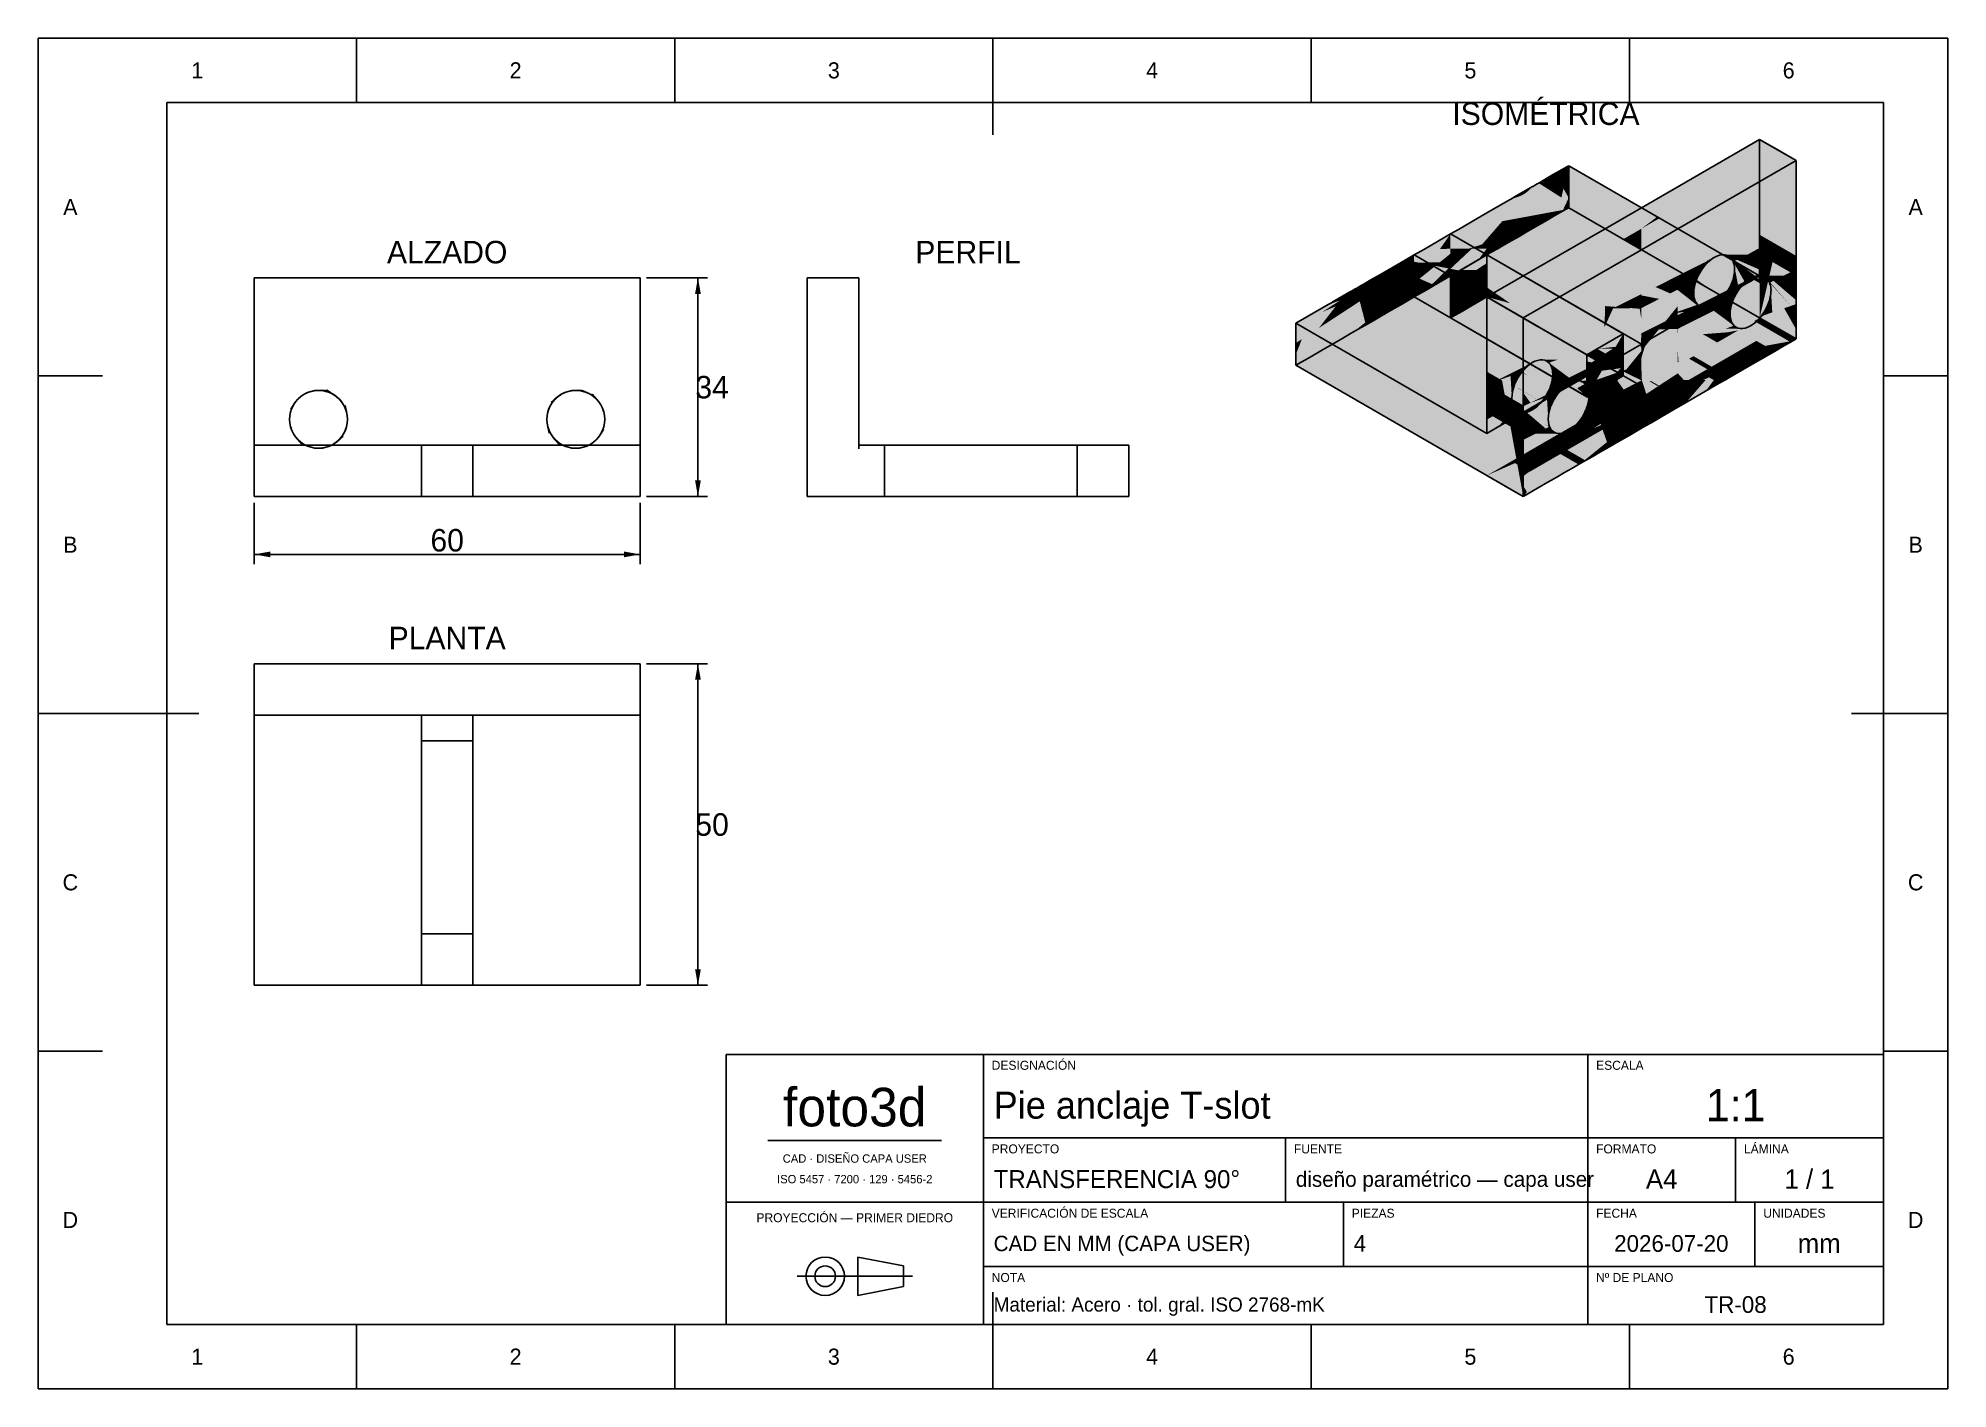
# Model space of a CAD drawing. Extents: x 0 to 297, y 0 to 210.
import ezdxf
from ezdxf.enums import TextEntityAlignment as Align

# ---------------------------------------------------------------- set-up
doc = ezdxf.new("R2010")
doc.units = 0
for name, color, linetype in [('COTAS', 7, 'CONTINUOUS'), ('FINA', 7, 'CONTINUOUS'), ('NORMA', 7, 'CONTINUOUS'), ('SOMBRA', 8, 'CONTINUOUS'), ('TEXTO', 7, 'CONTINUOUS'), ('VISIBLE', 7, 'CONTINUOUS')]:
    doc.layers.add(name, color=color, linetype=linetype)

msp = doc.modelspace()

# ---------------------------------------------------------------- texts
at = {"layer": 'COTAS'}
for s, p in [('34', (104.8091, 155.7391)), ('60', (63.6091, 131.9391)), ('50', (104.8091, 87.7391))]:
    msp.add_text(s, height=3.5, dxfattribs=at).set_placement(p, align=Align.MIDDLE_CENTER)
at = {"layer": 'TEXTO'}
for s, height, p in [('1', 2.5, (24.75, 205)), ('2', 2.5, (74.25, 205)), ('3', 2.5, (123.75, 205)), ('4', 2.5, (173.25, 205)), ('5', 2.5, (222.75, 205)), ('6', 2.5, (272.25, 205)), ('ISOMÉTRICA', 3.5, (234.5, 198.2609)), ('A', 2.5, (5, 183.75)), ('A', 2.5, (292, 183.75)), ('ALZADO', 3.5, (63.6091, 176.7391)), ('PERFIL', 3.5, (144.6091, 176.7391)), ('B', 2.5, (5, 131.25)), ('B', 2.5, (292, 131.25)), ('PLANTA', 3.5, (63.6091, 116.7391)), ('C', 2.5, (5, 78.75)), ('C', 2.5, (292, 78.75)), ('foto3d', 6, (127, 43.8)), ('1:1', 5, (264, 44.1)), ('CAD · DISEÑO CAPA USER', 1.3, (127, 35.8)), ('ISO 5457 · 7200 · 129 · 5456-2', 1.3, (127, 32.6)), ('A4', 3, (252.5, 32.6)), ('1 / 1', 3, (275.5, 32.6)), ('D', 2.5, (5, 26.25)), ('PROYECCIÓN — PRIMER DIEDRO', 1.4, (127, 26.6)), ('D', 2.5, (292, 26.25)), ('2026-07-20', 2.6, (254, 22.6)), ('mm', 3, (277, 22.6)), ('TR-08', 2.6, (264, 13.1)), ('1', 2.5, (24.75, 5)), ('2', 2.5, (74.25, 5)), ('3', 2.5, (123.75, 5)), ('4', 2.5, (173.25, 5)), ('5', 2.5, (222.75, 5)), ('6', 2.5, (272.25, 5))]:
    msp.add_text(s, height=height, dxfattribs=at).set_placement(p, align=Align.MIDDLE_CENTER)
for s, p in [('DESIGNACIÓN', (148.3, 49.6)), ('ESCALA', (242.3, 49.6)), ('PROYECTO', (148.3, 36.6)), ('FUENTE', (195.3, 36.6)), ('FORMATO', (242.3, 36.6)), ('LÁMINA', (265.3, 36.6)), ('VERIFICACIÓN DE ESCALA', (148.3, 26.6)), ('PIEZAS', (204.3, 26.6)), ('FECHA', (242.3, 26.6)), ('UNIDADES', (268.3, 26.6)), ('NOTA', (148.3, 16.6)), ('Nº DE PLANO', (242.3, 16.6))]:
    msp.add_text(s, height=1.4, dxfattribs=at).set_placement(p)
for s, height, p in [('Pie anclaje T-slot', 4.2, (148.6, 44.1)), ('TRANSFERENCIA 90°', 2.8, (148.6, 32.6)), ('diseño paramétrico — capa user', 2.4, (195.6, 32.6)), ('CAD EN MM (CAPA USER)', 2.4, (148.6, 22.6)), ('4', 2.6, (204.6, 22.6)), ('Material: Acero · tol. gral. ISO 2768-mK', 2.2, (148.6, 13.1))]:
    msp.add_text(s, height=height, dxfattribs=at).set_placement(p, align=Align.MIDDLE_LEFT)

# ---------------------------------------------------------------- linework, layer by layer
at = {"layer": 'COTAS'}
for p, q in [((94.6091, 172.7391), (104.1091, 172.7391)), ((102.6091, 138.7391), (102.6091, 172.7391)), ((33.6091, 137.7391), (33.6091, 128.2391)), ((93.6091, 137.7391), (93.6091, 128.2391)), ((94.6091, 138.7391), (104.1091, 138.7391)), ((33.6091, 129.7391), (93.6091, 129.7391)), ((94.6091, 112.7391), (104.1091, 112.7391)), ((102.6091, 62.7391), (102.6091, 112.7391)), ((94.6091, 62.7391), (104.1091, 62.7391))]:
    msp.add_line(p, q, dxfattribs=at)
for points in [[(102.6091, 172.7391), (103.0591, 170.2391), (102.1591, 170.2391)], [(102.6091, 138.7391), (103.0591, 141.2391), (102.1591, 141.2391)], [(33.6091, 129.7391), (36.1091, 130.1891), (36.1091, 129.2891)], [(93.6091, 129.7391), (91.1091, 130.1891), (91.1091, 129.2891)], [(102.6091, 112.7391), (103.0591, 110.2391), (102.1591, 110.2391)], [(102.6091, 62.7391), (103.0591, 65.2391), (102.1591, 65.2391)]]:
    msp.add_solid(points, dxfattribs=at)
at = {"layer": 'FINA'}
for p, q in [((297, 210), (0, 210)), ((0, 210), (0, 0)), ((49.5, 200), (49.5, 210)), ((99, 200), (99, 210)), ((148.5, 200), (148.5, 210)), ((198, 200), (198, 210)), ((247.5, 200), (247.5, 210)), ((297, 0), (297, 210)), ((0, 157.5), (10, 157.5)), ((287, 157.5), (297, 157.5)), ((0, 105), (10, 105)), ((287, 105), (297, 105)), ((0, 52.5), (10, 52.5)), ((287, 52.5), (297, 52.5)), ((147, 39), (241, 39)), ((194, 29), (194, 39)), ((241, 39), (287, 39)), ((264, 29), (264, 39)), ((113.5, 38.6), (140.5, 38.6)), ((107, 29), (147, 29)), ((147, 29), (241, 29)), ((203, 19), (203, 29)), ((241, 29), (287, 29)), ((267, 19), (267, 29)), ((147, 19), (241, 19)), ((241, 19), (287, 19)), ((118.03, 17.5), (135.97, 17.5)), ((49.5, 0), (49.5, 10)), ((99, 0), (99, 10)), ((148.5, 0), (148.5, 10)), ((198, 0), (198, 10)), ((247.5, 0), (247.5, 10)), ((0, 0), (297, 0))]:
    msp.add_line(p, q, dxfattribs=at)
at = {"layer": 'NORMA'}
for p, q in [((148.5, 210), (148.5, 195)), ((287, 200), (20, 200)), ((20, 200), (20, 10)), ((287, 10), (287, 200)), ((0, 105), (25, 105)), ((297, 105), (282, 105)), ((287, 52), (107, 52)), ((107, 52), (107, 10)), ((147, 10), (147, 52)), ((241, 10), (241, 52)), ((287, 10), (287, 52)), ((148.5, 0), (148.5, 15)), ((20, 10), (287, 10)), ((107, 10), (287, 10))]:
    msp.add_line(p, q, dxfattribs=at)
at = {"layer": 'SOMBRA', "color": 253}
for points in [[(249.3492, 170.214), (267.734, 194.2609), (267.734, 179.437)], [(249.3492, 170.214), (249.3492, 183.6464), (267.734, 194.2609)], [(270.3702, 177.915), (267.734, 179.437), (267.734, 194.2609)], [(270.3702, 177.915), (267.734, 194.2609), (273.3909, 190.9949)], [(237.6681, 189.9663), (238.0355, 190.1784), (238.0355, 189.6946)], [(267.734, 172.5482), (238.0355, 189.6946), (238.0355, 190.1784)], [(267.734, 172.5482), (238.0355, 190.1784), (267.734, 173.032)], [(273.3909, 176.1711), (270.3702, 177.915), (273.3909, 190.9949)], [(229.9964, 181.9677), (232.8933, 187.2095), (230.6742, 182.0934)], [(229.9964, 181.9677), (232.7072, 187.1021), (232.8933, 187.2095)], [(230.6742, 182.0934), (233.1099, 187.3346), (231.3577, 182.2201)], [(230.6742, 182.0934), (232.8933, 187.2095), (233.1099, 187.3346)], [(231.3577, 182.2201), (233.3459, 187.4316), (232.0693, 182.352)], [(231.3577, 182.2201), (233.175, 187.3722), (233.3459, 187.4316)], [(231.3577, 182.2201), (233.1099, 187.3346), (233.175, 187.3722)], [(232.0693, 182.352), (233.6216, 187.5274), (232.8329, 182.4936)], [(232.0693, 182.352), (233.3459, 187.4316), (233.6216, 187.5274)], [(232.8329, 182.4936), (233.9509, 187.6419), (233.6766, 182.65)], [(232.8329, 182.4936), (233.6216, 187.5274), (233.9509, 187.6419)], [(233.175, 187.3722), (233.3575, 187.4775), (233.3459, 187.4316)], [(233.3459, 187.4316), (233.6392, 187.6402), (233.6216, 187.5274)], [(233.3459, 187.4316), (233.3575, 187.4775), (233.6392, 187.6402)], [(233.6216, 187.5274), (233.9611, 187.826), (233.9509, 187.6419)], [(233.6216, 187.5274), (233.6392, 187.6402), (233.9611, 187.826)], [(233.6766, 182.65), (234.3471, 187.7797), (234.6377, 182.8281)], [(233.6766, 182.65), (233.9509, 187.6419), (234.3471, 187.7797)], [(233.9509, 187.6419), (234.3318, 188.0401), (234.3471, 187.7797)], [(233.9509, 187.6419), (233.9611, 187.826), (234.3318, 188.0401)], [(234.3471, 187.7797), (234.3318, 188.0401), (234.7644, 188.2898)], [(234.3471, 187.7797), (234.7644, 188.2898), (234.8299, 187.9475)], [(234.6377, 182.8281), (234.3471, 187.7797), (234.8299, 187.9475)], [(234.6377, 182.8281), (234.8299, 187.9475), (235.7691, 183.0379)], [(234.8299, 187.9475), (234.7644, 188.2898), (235.2777, 188.5862)], [(234.8299, 187.9475), (235.2777, 188.5862), (235.43, 188.1562)], [(235.7691, 183.0379), (234.8299, 187.9475), (235.43, 188.1562)], [(235.43, 188.1562), (235.2777, 188.5862), (235.8996, 188.9452)], [(235.43, 188.1562), (235.8996, 188.9452), (236.1959, 188.4224)], [(237.1515, 183.2941), (235.43, 188.1562), (236.1959, 188.4224)], [(235.7691, 183.0379), (235.43, 188.1562), (237.1515, 183.2941)], [(236.1959, 188.4224), (235.8996, 188.9452), (236.6731, 189.3918)], [(236.1959, 188.4224), (236.6731, 189.3918), (237.2093, 188.7748)], [(236.1959, 188.4224), (237.2093, 188.7748), (238.0355, 187.8239)], [(237.1515, 183.2941), (236.1959, 188.4224), (238.0355, 185.177)], [(236.1959, 188.4224), (238.0355, 187.8239), (238.0355, 185.177)], [(237.2093, 188.7748), (236.6731, 189.3918), (237.6681, 189.9663)], [(237.2093, 188.7748), (237.6681, 189.9663), (238.0355, 189.6946)], [(237.2093, 188.7748), (238.0355, 189.6946), (238.0355, 189.062)], [(237.2093, 188.7748), (238.0355, 189.062), (238.0355, 187.8239)], [(267.734, 172.5482), (238.0355, 189.062), (238.0355, 189.6946)], [(265.0033, 173.4922), (238.0355, 187.8239), (238.0355, 189.062)], [(267.734, 172.5482), (265.0033, 173.4922), (238.0355, 189.062)], [(258.8381, 175.8136), (238.0355, 185.177), (238.0355, 187.8239)], [(265.0033, 173.4922), (258.8381, 175.8136), (238.0355, 187.8239)], [(230.9645, 185.6877), (220.8904, 180.2796), (225.5703, 182.9816)], [(230.9645, 185.6877), (223.3937, 180.7437), (220.8904, 180.2796)], [(223.3937, 180.7437), (231.3798, 185.9589), (225.3721, 181.1105)], [(225.3721, 181.1105), (231.788, 186.2883), (226.7003, 181.3567)], [(230.5491, 185.4793), (225.5703, 182.9816), (228.9086, 184.9089)], [(226.7003, 181.3567), (232.1822, 186.6704), (227.7122, 181.5443)], [(227.7122, 181.5443), (232.4079, 186.9293), (232.4466, 186.9516)], [(227.7122, 181.5443), (232.4466, 186.9516), (228.5535, 181.7002)], [(228.5535, 181.7002), (232.4466, 186.9516), (232.5549, 187.0142)], [(228.5535, 181.7002), (232.5549, 187.0142), (229.2998, 181.8386)], [(230.1409, 185.3374), (228.9086, 184.9089), (229.4188, 185.2035)], [(229.2998, 181.8386), (232.7072, 187.1021), (229.9964, 181.9677)], [(229.2998, 181.8386), (232.5549, 187.0142), (232.7072, 187.1021)], [(229.7468, 185.2643), (229.4188, 185.2035), (229.521, 185.2625)], [(231.3798, 185.9589), (229.521, 185.2625), (232.4079, 186.9293)], [(231.3798, 185.9589), (229.7468, 185.2643), (229.521, 185.2625)], [(231.3798, 185.9589), (230.1409, 185.3374), (229.7468, 185.2643)], [(231.3798, 185.9589), (230.5491, 185.4793), (230.1409, 185.3374)], [(231.3798, 185.9589), (230.9645, 185.6877), (230.5491, 185.4793)], [(231.3798, 185.9589), (232.4079, 186.9293), (232.1822, 186.6704)], [(231.3798, 185.9589), (232.1822, 186.6704), (231.788, 186.2883)], [(237.1515, 183.2941), (238.0355, 185.177), (238.0355, 183.6464)], [(245.6573, 180.7766), (238.0355, 183.6464), (238.0355, 185.177)], [(258.8381, 175.8136), (245.6573, 180.7766), (238.0355, 185.177)], [(220.6031, 177.2618), (225.3721, 181.1105), (226.7003, 181.3567)], [(220.6031, 177.2618), (226.7003, 181.3567), (222.4911, 177.2767)], [(222.4911, 177.2767), (226.7003, 181.3567), (227.7122, 181.5443)], [(222.4911, 177.2767), (227.7122, 181.5443), (224.5761, 177.9478)], [(227.7122, 181.5443), (226.3186, 178.6856), (224.5761, 177.9478)], [(228.5535, 181.7002), (227.6791, 179.2616), (226.3186, 178.6856)], [(227.7122, 181.5443), (228.5535, 181.7002), (226.3186, 178.6856)], [(229.2998, 181.8386), (228.8234, 179.7461), (227.6791, 179.2616)], [(228.5535, 181.7002), (229.2998, 181.8386), (227.6791, 179.2616)], [(229.9964, 181.9677), (229.8434, 180.1779), (228.8234, 179.7461)], [(229.2998, 181.8386), (229.9964, 181.9677), (228.8234, 179.7461)], [(230.6742, 182.0934), (230.7963, 180.5814), (229.8434, 180.1779)], [(229.9964, 181.9677), (230.6742, 182.0934), (229.8434, 180.1779)], [(230.6742, 182.0934), (231.3577, 182.2201), (230.7963, 180.5814)], [(231.3577, 182.2201), (231.7229, 180.9737), (230.7963, 180.5814)], [(231.3577, 182.2201), (232.0693, 182.352), (231.7229, 180.9737)], [(232.0693, 182.352), (232.6567, 181.3691), (231.7229, 180.9737)], [(231.7229, 180.9737), (232.6567, 181.3691), (232.514, 180.4586)], [(232.0693, 182.352), (232.8329, 182.4936), (232.6567, 181.3691)], [(232.6567, 181.3691), (233.5903, 181.08), (232.514, 180.4586)], [(232.8329, 182.4936), (233.6288, 181.7807), (232.6567, 181.3691)], [(232.6567, 181.3691), (233.6288, 181.7807), (233.5903, 181.08)], [(232.8329, 182.4936), (233.6766, 182.65), (233.6288, 181.7807)], [(233.6288, 181.7807), (234.7026, 181.7222), (233.5903, 181.08)], [(233.6766, 182.65), (234.6732, 182.2229), (233.6288, 181.7807)], [(233.6288, 181.7807), (234.6732, 182.2229), (234.7026, 181.7222)], [(233.6766, 182.65), (234.6377, 182.8281), (234.6732, 182.2229)], [(234.6377, 182.8281), (235.7691, 183.0379), (235.8312, 182.7131)], [(234.6377, 182.8281), (235.8312, 182.7131), (234.6732, 182.2229)], [(234.6732, 182.2229), (235.8312, 182.7131), (235.8897, 182.4075)], [(234.6732, 182.2229), (235.8897, 182.4075), (234.7026, 181.7222)], [(235.7691, 183.0379), (237.1515, 183.2941), (237.1583, 183.275)], [(235.7691, 183.0379), (237.1583, 183.275), (235.8312, 182.7131)], [(235.8312, 182.7131), (237.1583, 183.275), (237.198, 183.1629)], [(235.8312, 182.7131), (237.198, 183.1629), (235.8897, 182.4075)], [(237.1515, 183.2941), (238.0355, 183.6464), (237.244, 183.3113)], [(237.1515, 183.2941), (237.244, 183.3113), (237.1583, 183.275)], [(237.1583, 183.275), (237.5549, 183.3689), (237.198, 183.1629)], [(237.1583, 183.275), (237.244, 183.3113), (237.5549, 183.3689)], [(237.244, 183.3113), (238.0355, 183.6464), (237.5549, 183.3689)], [(267.734, 168.0306), (238.0355, 183.6464), (245.6573, 180.7766)], [(267.734, 168.0306), (267.734, 166.5), (238.0355, 183.6464)], [(243.6924, 180.3804), (249.3492, 183.6464), (249.3492, 170.214)], [(218.0306, 177.2414), (215.5946, 177.2221), (219.6508, 179.5639)], [(218.0306, 177.2414), (219.6508, 179.5639), (219.6508, 178.2994)], [(218.0306, 177.2414), (219.6508, 178.2994), (219.6508, 177.2542)], [(223.3937, 180.7437), (220.6031, 177.2618), (219.6508, 177.2542)], [(223.3937, 180.7437), (219.6508, 177.2542), (219.6508, 178.2994)], [(223.3937, 180.7437), (219.6508, 179.5639), (220.8904, 180.2796)], [(223.3937, 180.7437), (219.6508, 178.2994), (219.6508, 179.5639)], [(223.3937, 180.7437), (225.3721, 181.1105), (220.6031, 177.2618)], [(224.0013, 177.2887), (226.3186, 178.6856), (225.2905, 177.2989)], [(224.0013, 177.2887), (224.5761, 177.9478), (226.3186, 178.6856)], [(225.2905, 177.2989), (227.6791, 179.2616), (226.4504, 177.308)], [(225.2905, 177.2989), (226.3186, 178.6856), (227.6791, 179.2616)], [(243.6924, 180.3804), (243.6924, 168.3507), (225.3076, 169.766)], [(226.4504, 177.308), (228.8234, 179.7461), (227.7463, 177.7059)], [(226.4504, 177.308), (227.6791, 179.2616), (228.8234, 179.7461)], [(228.8234, 179.7461), (229.1135, 178.4953), (227.7463, 177.7059)], [(228.8234, 179.7461), (229.8434, 180.1779), (229.1135, 178.4953)], [(229.8434, 180.1779), (230.3203, 179.192), (229.1135, 178.4953)], [(229.8434, 180.1779), (230.7963, 180.5814), (230.3203, 179.192)], [(230.7963, 180.5814), (231.4372, 179.8369), (230.3203, 179.192)], [(230.7963, 180.5814), (231.7229, 180.9737), (231.4372, 179.8369)], [(231.7229, 180.9737), (232.514, 180.4586), (231.4372, 179.8369)], [(243.6924, 180.3804), (249.3492, 170.214), (245.3767, 168.2211)], [(243.6924, 180.3804), (245.3767, 168.2211), (243.6924, 168.3507)], [(267.734, 170.6775), (245.6573, 180.7766), (258.8381, 175.8136)], [(267.734, 170.6775), (267.734, 168.0306), (245.6573, 180.7766)], [(261.0783, 176.0981), (267.734, 179.437), (267.734, 178.412)], [(261.4865, 176.24), (267.734, 178.412), (267.734, 177.3982)], [(270.3702, 177.915), (267.734, 178.412), (267.734, 179.437)], [(270.1613, 177.0106), (267.734, 177.3982), (267.734, 178.412)], [(270.3702, 177.915), (270.1613, 177.0106), (267.734, 178.412)], [(210.721, 174.4084), (212.6284, 175.5096), (213.9939, 175.2444)], [(210.721, 174.4084), (213.9939, 175.2444), (213.9939, 174.6053)], [(212.6284, 175.5096), (213.9939, 176.298), (213.9939, 175.2444)], [(218.0306, 177.2414), (214.7482, 175.0979), (213.9939, 175.2444)], [(218.0306, 177.2414), (213.9939, 176.298), (215.5946, 177.2221)], [(218.0306, 177.2414), (213.9939, 175.2444), (213.9939, 176.298)], [(214.7482, 175.0979), (213.9939, 174.6053), (213.9939, 175.2444)], [(214.7482, 175.0979), (219.6508, 177.2542), (219.6508, 176.4932)], [(214.7482, 175.0979), (218.0306, 177.2414), (219.6508, 177.2542)], [(214.7482, 175.0979), (219.6508, 176.4932), (218.0069, 175.1665)], [(217.3064, 174.6011), (219.6508, 175.8625), (219.6508, 174.5235)], [(217.3064, 174.6011), (218.0069, 175.1665), (219.6508, 175.8625)], [(219.6508, 176.4932), (219.6508, 175.8625), (218.0069, 175.1665)], [(219.6508, 174.1459), (223.0005, 177.2807), (224.0013, 177.2887)], [(219.6508, 174.1459), (224.0013, 177.2887), (221.0276, 173.8785)], [(219.6508, 174.1459), (222.1035, 176.901), (223.0005, 177.2807)], [(219.6508, 176.4932), (222.4911, 177.2767), (222.1035, 176.901)], [(219.6508, 176.4932), (220.6031, 177.2618), (222.4911, 177.2767)], [(220.6031, 177.2618), (219.6508, 176.4932), (219.6508, 177.2542)], [(219.6508, 174.1459), (219.6508, 174.5235), (222.1035, 176.901)], [(219.6508, 174.5235), (219.6508, 175.8625), (222.1035, 176.901)], [(219.6508, 176.4932), (222.1035, 176.901), (219.6508, 175.8625)], [(221.0276, 173.8785), (225.2905, 177.2989), (223.9805, 175.5317)], [(221.0276, 173.8785), (224.0013, 177.2887), (225.2905, 177.2989)], [(221.0276, 173.8785), (223.9805, 175.5317), (221.0945, 173.8655)], [(222.4911, 177.2767), (223.0005, 177.2807), (222.1035, 176.901)], [(222.4911, 177.2767), (224.5761, 177.9478), (223.0005, 177.2807)], [(223.0005, 177.2807), (224.5761, 177.9478), (224.0013, 177.2887)], [(225.2905, 177.2989), (226.1045, 176.758), (223.9805, 175.5317)], [(225.2905, 177.2989), (226.4504, 177.308), (226.1045, 176.758)], [(226.4504, 177.308), (227.0656, 177.3129), (226.1045, 176.758)], [(226.4504, 177.308), (227.7463, 177.7059), (227.0656, 177.3129)], [(258.413, 173.5145), (259.3082, 175.2101), (259.5582, 175.3355)], [(258.7259, 174.0121), (259.5582, 175.3355), (259.7951, 175.4543)], [(267.734, 171.9156), (258.8381, 175.8136), (265.0033, 173.4922)], [(267.734, 171.9156), (267.734, 170.6775), (258.8381, 175.8136)], [(259.072, 174.4789), (259.7951, 175.4543), (260.0217, 175.568)], [(259.4453, 174.907), (260.0217, 175.568), (260.2404, 175.6777)], [(259.8394, 175.289), (260.2404, 175.6777), (260.4535, 175.7846)], [(260.2476, 175.6185), (260.4535, 175.7846), (260.663, 175.8897)], [(265.8363, 176.3444), (261.8806, 176.3131), (267.734, 177.3982)], [(264.7958, 175.8224), (262.2539, 176.316), (265.8363, 176.3444)], [(264.2308, 175.5389), (262.6, 176.2488), (264.7958, 175.8224)], [(263.9079, 175.377), (262.913, 176.1126), (264.2308, 175.5389)], [(263.7285, 175.287), (263.1874, 175.9097), (263.9079, 175.377)], [(263.6446, 175.2449), (263.4186, 175.6436), (263.7285, 175.287)], [(263.6313, 175.2382), (263.6027, 175.3188), (263.6446, 175.2449)], [(263.6313, 175.2382), (263.6446, 175.2449), (265.598, 171.7988)], [(263.6313, 175.2382), (265.598, 171.7988), (264.9762, 171.4397)], [(263.6446, 175.2449), (263.7285, 175.287), (266.3716, 172.2454)], [(263.6446, 175.2449), (266.3716, 172.2454), (265.598, 171.7988)], [(263.7285, 175.287), (263.9079, 175.377), (267.3666, 172.8199)], [(263.7285, 175.287), (267.3666, 172.8199), (266.3716, 172.2454)], [(263.9079, 175.377), (264.2308, 175.5389), (267.734, 174.014)], [(263.9079, 175.377), (267.734, 173.032), (267.3666, 172.8199)], [(263.9079, 175.377), (267.734, 174.014), (267.734, 173.032)], [(264.2308, 175.5389), (264.7958, 175.8224), (267.734, 175.2518)], [(264.2308, 175.5389), (267.734, 175.2518), (267.734, 174.014)], [(264.7958, 175.8224), (267.734, 176.3594), (267.734, 175.2518)], [(264.7958, 175.8224), (265.8363, 176.3444), (267.734, 176.3594)], [(265.8363, 176.3444), (267.734, 177.3982), (267.734, 177.2964)], [(265.8363, 176.3444), (267.734, 177.2964), (267.734, 176.3594)], [(269.9547, 176.116), (267.734, 177.2964), (267.734, 177.3982)], [(270.1613, 177.0106), (269.9547, 176.116), (267.734, 177.3982)], [(269.934, 176.0262), (267.734, 176.3594), (267.734, 177.2964)], [(269.9547, 176.116), (269.934, 176.0262), (267.734, 177.2964)], [(269.7431, 175.1995), (267.734, 175.2518), (267.734, 176.3594)], [(269.934, 176.0262), (269.7431, 175.1995), (267.734, 176.3594)], [(269.5174, 174.2222), (267.734, 174.014), (267.734, 175.2518)], [(269.7431, 175.1995), (269.5174, 174.2222), (267.734, 175.2518)], [(273.3909, 174.0304), (269.7431, 175.1995), (269.934, 176.0262)], [(273.3909, 174.1322), (269.934, 176.0262), (269.9547, 176.116)], [(273.3909, 174.1322), (273.3909, 174.0304), (269.934, 176.0262)], [(273.3909, 175.1461), (269.9547, 176.116), (270.1613, 177.0106)], [(273.3909, 175.1461), (273.3909, 174.1322), (269.9547, 176.116)], [(273.3909, 176.1711), (270.1613, 177.0106), (270.3702, 177.915)], [(273.3909, 176.1711), (273.3909, 175.1461), (270.1613, 177.0106)], [(206.9934, 172.2562), (207.6153, 172.6153), (208.4603, 171.1246)], [(207.6153, 172.6153), (208.3888, 173.0619), (209.5624, 171.7114)], [(207.6153, 172.6153), (209.5624, 171.7114), (209.0388, 171.3695)], [(207.6153, 172.6153), (209.0388, 171.3695), (208.4603, 171.1246)], [(208.3888, 173.0619), (209.3839, 173.6363), (210.8501, 172.5523)], [(208.3888, 173.0619), (210.8501, 172.5523), (209.5624, 171.7114)], [(209.3839, 173.6363), (210.721, 174.4084), (212.5039, 173.6323)], [(209.3839, 173.6363), (212.5039, 173.6323), (210.8501, 172.5523)], [(209.5624, 171.7114), (210.8501, 172.5523), (211.2078, 172.2878)], [(209.5624, 171.7114), (211.2078, 172.2878), (209.6387, 171.6235)], [(209.6387, 171.6235), (211.2078, 172.2878), (212.8946, 171.0407)], [(210.721, 174.4084), (213.9939, 174.6053), (212.5039, 173.6323)], [(210.8501, 172.5523), (212.5039, 173.6323), (213.4305, 173.2289)], [(210.8501, 172.5523), (213.4305, 173.2289), (211.2078, 172.2878)], [(211.2078, 172.2878), (213.4305, 173.2289), (213.9939, 172.9837)], [(211.2078, 172.2878), (213.9939, 172.9837), (213.9939, 171.9279)], [(211.2078, 172.2878), (213.9939, 171.9279), (212.8946, 171.0407)], [(212.5039, 173.6323), (213.9939, 174.6053), (213.9939, 173.4674)], [(212.5039, 173.6323), (213.9939, 173.4674), (213.4305, 173.2289)], [(213.4305, 173.2289), (213.9939, 173.4674), (213.9939, 172.9837)], [(213.9939, 174.6053), (214.7482, 175.0979), (216.8712, 174.6857)], [(217.3064, 174.6011), (213.9939, 173.4674), (216.8712, 174.6857)], [(213.9939, 174.6053), (216.8712, 174.6857), (213.9939, 173.4674)], [(217.3064, 174.6011), (214.8438, 172.6137), (213.9939, 172.9837)], [(217.3064, 174.6011), (213.9939, 172.9837), (213.9939, 173.4674)], [(214.8438, 172.6137), (213.9939, 171.9279), (213.9939, 172.9837)], [(213.9939, 170.228), (214.8438, 172.6137), (216.8014, 171.7616)], [(213.9939, 170.228), (213.9939, 171.9279), (214.8438, 172.6137)], [(214.7482, 175.0979), (218.0069, 175.1665), (216.8712, 174.6857)], [(214.8438, 172.6137), (217.3064, 174.6011), (219.3262, 174.2089)], [(214.8438, 172.6137), (219.3262, 174.2089), (216.8014, 171.7616)], [(216.8014, 171.7616), (219.3262, 174.2089), (219.6508, 174.1459)], [(216.8014, 171.7616), (219.6508, 174.1459), (219.6508, 173.032)], [(216.8014, 171.7616), (219.6508, 173.032), (217.1714, 171.6005)], [(217.3064, 174.6011), (216.8712, 174.6857), (218.0069, 175.1665)], [(217.3064, 174.6011), (219.6508, 174.5235), (219.3262, 174.2089)], [(219.3262, 174.2089), (219.6508, 174.5235), (219.6508, 174.1459)], [(219.6508, 174.1459), (221.0276, 173.8785), (220.937, 173.7746)], [(219.6508, 174.1459), (220.937, 173.7746), (219.6508, 173.032)], [(223.0723, 170.003), (219.6508, 171.9784), (219.6508, 173.032)], [(240.864, 159.731), (223.0723, 170.003), (219.6508, 173.032)], [(240.864, 159.731), (219.6508, 173.032), (240.864, 160.7845)], [(221.0276, 173.8785), (221.0945, 173.8655), (220.937, 173.7746)], [(255.7412, 171.28), (253.2215, 172.1566), (254.4458, 172.7708)], [(256.3276, 171.5742), (254.4458, 172.7708), (255.3828, 173.2409)], [(256.3276, 171.5742), (255.7412, 171.28), (254.4458, 172.7708)], [(256.7724, 171.7973), (255.3828, 173.2409), (256.1288, 173.6151)], [(256.7724, 171.7973), (256.3276, 171.5742), (255.3828, 173.2409)], [(257.1151, 171.9693), (256.1288, 173.6151), (256.7415, 173.9225)], [(257.1151, 171.9693), (256.7724, 171.7973), (256.1288, 173.6151)], [(257.3798, 172.102), (256.7415, 173.9225), (257.2578, 174.1814)], [(257.3798, 172.102), (257.1151, 171.9693), (256.7415, 173.9225)], [(257.5813, 172.2031), (257.2578, 174.1814), (257.7022, 174.4044)], [(257.5813, 172.2031), (257.3798, 172.102), (257.2578, 174.1814)], [(257.728, 172.2767), (257.5082, 170.8737), (257.5813, 172.2031)], [(257.728, 172.2767), (257.5813, 172.2031), (257.7022, 174.4044)], [(257.8238, 172.3248), (257.5894, 171.3919), (257.728, 172.2767)], [(257.728, 172.2767), (257.7022, 174.4044), (258.092, 174.6)], [(257.868, 172.3469), (257.7232, 171.9243), (257.8238, 172.3248)], [(257.8238, 172.3248), (257.728, 172.2767), (258.092, 174.6)], [(257.868, 172.3469), (257.8238, 172.3248), (258.4394, 174.7742)], [(257.8238, 172.3248), (258.092, 174.6), (258.4394, 174.7742)], [(257.868, 172.3469), (258.4394, 174.7742), (258.7536, 174.9318)], [(257.9073, 172.4616), (258.7536, 174.9318), (259.0414, 175.0762)], [(258.1385, 172.9947), (259.0414, 175.0762), (259.3082, 175.2101)], [(262.8142, 170.2051), (263.6027, 172.5067), (263.0559, 170.3311)], [(263.7365, 173.039), (263.3377, 170.4938), (263.0559, 170.3311)], [(263.8177, 173.5573), (263.6595, 170.6796), (263.3377, 170.4938)], [(263.8449, 174.0526), (264.0303, 170.8936), (263.6595, 170.6796)], [(263.7365, 174.941), (264.9762, 171.4397), (264.4629, 171.1434)], [(263.8177, 174.5165), (264.4629, 171.1434), (264.0303, 170.8936)], [(267.734, 171.9156), (265.0033, 173.4922), (267.734, 172.464)], [(267.734, 172.5482), (267.734, 172.464), (265.0033, 173.4922)], [(269.5174, 174.2222), (269.2652, 173.13), (267.734, 174.014)], [(269.2652, 173.13), (267.734, 172.5482), (267.734, 174.014)], [(269.2652, 173.13), (268.9665, 171.8367), (267.734, 172.5482)], [(268.9665, 171.8367), (267.734, 171.9156), (267.734, 172.5482)], [(273.3909, 170.748), (268.9665, 171.8367), (269.2652, 173.13)], [(273.3909, 171.9858), (269.2652, 173.13), (269.5174, 174.2222)], [(273.3909, 171.9858), (273.3909, 170.748), (269.2652, 173.13)], [(273.3909, 173.0934), (269.5174, 174.2222), (269.7431, 175.1995)], [(273.3909, 173.0934), (273.3909, 171.9858), (269.5174, 174.2222)], [(273.3909, 174.0304), (273.3909, 173.0934), (269.7431, 175.1995)], [(197.286, 166.6516), (202.6802, 169.3577), (199.7173, 167.4229)], [(203.0955, 169.629), (201.0734, 167.997), (199.7173, 167.4229)], [(203.5038, 169.9584), (201.7958, 168.3029), (201.0734, 167.997)], [(202.2649, 169.1494), (201.2367, 168.9326), (204.1237, 170.5994)], [(203.8979, 170.3405), (202.3115, 168.5212), (201.7958, 168.3029)], [(202.2649, 169.1494), (204.1237, 170.5994), (203.8979, 170.3405)], [(202.2649, 169.1494), (203.8979, 170.3405), (203.5038, 169.9584)], [(202.2649, 169.1494), (203.5038, 169.9584), (203.0955, 169.629)], [(202.2649, 169.1494), (203.0955, 169.629), (202.6802, 169.3577)], [(204.1237, 170.5994), (202.7395, 168.7024), (202.3115, 168.5212)], [(204.1623, 170.6217), (203.1275, 168.8667), (202.7395, 168.7024)], [(204.1237, 170.5994), (204.1623, 170.6217), (202.7395, 168.7024)], [(204.2706, 170.6842), (203.5002, 169.0245), (203.1275, 168.8667)], [(204.1623, 170.6217), (204.2706, 170.6842), (203.1275, 168.8667)], [(204.4229, 170.7722), (203.8728, 169.1823), (203.5002, 169.0245)], [(204.2706, 170.6842), (204.4229, 170.7722), (203.5002, 169.0245)], [(204.257, 169.3449), (204.3613, 168.3149), (203.7724, 167.9303)], [(203.8728, 169.1823), (204.257, 169.3449), (203.7724, 167.9303)], [(204.609, 170.8796), (204.257, 169.3449), (203.8728, 169.1823)], [(204.4229, 170.7722), (204.609, 170.8796), (203.8728, 169.1823)], [(204.8256, 171.0047), (204.6634, 169.517), (204.257, 169.3449)], [(204.609, 170.8796), (204.8256, 171.0047), (204.257, 169.3449)], [(204.257, 169.3449), (204.6634, 169.517), (204.3613, 168.3149)], [(204.6634, 169.517), (204.9454, 168.6964), (204.3613, 168.3149)], [(205.0732, 171.1476), (205.1032, 169.7032), (204.6634, 169.517)], [(204.8256, 171.0047), (205.0732, 171.1476), (204.6634, 169.517)], [(204.6634, 169.517), (205.1032, 169.7032), (204.9454, 168.6964)], [(205.1032, 169.7032), (205.5444, 169.0875), (204.9454, 168.6964)], [(205.0732, 171.1476), (205.355, 171.3103), (205.1032, 169.7032)], [(205.355, 171.3103), (205.5896, 169.9091), (205.1032, 169.7032)], [(205.1032, 169.7032), (205.5896, 169.9091), (205.5444, 169.0875)], [(205.355, 171.3103), (205.6768, 171.4961), (205.5896, 169.9091)], [(205.5896, 169.9091), (206.1772, 169.5008), (205.5444, 169.0875)], [(205.5444, 169.0875), (206.1772, 169.5008), (206.3947, 165.795)], [(205.6768, 171.4961), (206.1396, 170.142), (205.5896, 169.9091)], [(205.5896, 169.9091), (206.1396, 170.142), (206.1772, 169.5008)], [(205.6768, 171.4961), (206.0476, 171.7101), (206.1396, 170.142)], [(206.0476, 171.7101), (206.4802, 171.9599), (206.7763, 170.4116)], [(206.0476, 171.7101), (206.7763, 170.4116), (206.1396, 170.142)], [(206.1396, 170.142), (206.7763, 170.4116), (206.8647, 169.9497)], [(206.1396, 170.142), (206.8647, 169.9497), (206.1772, 169.5008)], [(206.1772, 169.5008), (206.8647, 169.9497), (207.4903, 166.6792)], [(206.1772, 169.5008), (207.4903, 166.6792), (206.3947, 165.795)], [(206.4802, 171.9599), (206.9934, 172.2562), (207.5331, 170.732)], [(206.4802, 171.9599), (207.5331, 170.732), (206.7763, 170.4116)], [(206.7763, 170.4116), (207.5331, 170.732), (207.6326, 170.4512)], [(206.7763, 170.4116), (207.6326, 170.4512), (206.8647, 169.9497)], [(206.8647, 169.9497), (207.6326, 170.4512), (208.6397, 167.6068)], [(206.8647, 169.9497), (208.6397, 167.6068), (207.4903, 166.6792)], [(206.9934, 172.2562), (208.4603, 171.1246), (207.5331, 170.732)], [(207.5331, 170.732), (208.4603, 171.1246), (208.5152, 171.0276)], [(207.5331, 170.732), (208.5152, 171.0276), (207.6326, 170.4512)], [(207.6326, 170.4512), (208.5152, 171.0276), (209.8847, 168.6116)], [(207.6326, 170.4512), (209.8847, 168.6116), (208.6397, 167.6068)], [(208.4603, 171.1246), (209.0388, 171.3695), (208.5152, 171.0276)], [(208.5152, 171.0276), (209.6387, 171.6235), (211.2785, 169.7365)], [(208.5152, 171.0276), (209.0388, 171.3695), (209.6387, 171.6235)], [(208.5152, 171.0276), (211.2785, 169.7365), (209.8847, 168.6116)], [(209.5624, 171.7114), (209.6387, 171.6235), (209.0388, 171.3695)], [(209.6387, 171.6235), (212.8946, 171.0407), (211.2785, 169.7365)], [(209.8847, 168.6116), (211.2785, 169.7365), (212.1686, 168.7122)], [(211.2785, 169.7365), (212.8946, 171.0407), (213.9939, 170.228)], [(211.2785, 169.7365), (213.9939, 170.228), (213.9939, 169.766)], [(211.2785, 169.7365), (213.9939, 169.766), (212.1686, 168.7122)], [(212.8946, 171.0407), (213.9939, 171.9279), (213.9939, 170.228)], [(213.9939, 170.228), (216.8014, 171.7616), (215.8456, 170.8351)], [(213.9939, 170.228), (215.8456, 170.8351), (214.3448, 169.9686)], [(213.9939, 170.228), (214.3448, 169.9686), (213.9939, 169.766)], [(216.8014, 171.7616), (217.1714, 171.6005), (215.8456, 170.8351)], [(223.0723, 170.003), (219.6508, 171.3393), (219.6508, 171.9784)], [(225.1477, 168.1657), (219.6508, 169.7177), (219.6508, 171.3393)], [(223.0723, 170.003), (225.1477, 168.1657), (219.6508, 171.3393)], [(230.4142, 163.5035), (219.6508, 168.6619), (219.6508, 169.7177)], [(225.1477, 168.1657), (230.4142, 163.5035), (219.6508, 169.7177)], [(240.864, 159.731), (225.1477, 168.1657), (223.0723, 170.003)], [(243.6924, 167.3761), (225.3076, 169.766), (243.6924, 168.3507)], [(243.6924, 167.3761), (225.3076, 158.1531), (225.3076, 169.766)], [(249.0461, 170.0619), (247.9034, 168.0266), (245.3767, 168.2211)], [(249.0461, 170.0619), (249.2776, 168.0374), (247.9034, 168.0266)], [(249.0461, 170.0619), (249.3492, 170.214), (249.3492, 170.003)], [(249.0461, 170.0619), (249.3492, 168.0734), (249.2776, 168.0374)], [(249.0461, 170.0619), (249.3492, 170.003), (249.3492, 168.0734)], [(253.8216, 170.317), (249.3492, 170.214), (251.5369, 171.3115)], [(253.8216, 170.317), (252.1223, 169.4645), (249.3492, 170.003)], [(253.8216, 170.317), (249.3492, 170.003), (249.3492, 170.214)], [(252.1223, 169.4645), (249.3492, 168.0734), (249.3492, 170.003)], [(252.1223, 169.4645), (256.7492, 168.0966), (249.3492, 168.038)], [(252.1223, 169.4645), (249.3492, 168.038), (249.3492, 168.0734)], [(254.9464, 170.8813), (251.5369, 171.3115), (253.2215, 172.1566)], [(254.9464, 170.8813), (253.8216, 170.317), (251.5369, 171.3115)], [(253.8216, 170.317), (257.6156, 168.3978), (252.1223, 169.4645)], [(252.1223, 169.4645), (257.6156, 168.3978), (256.7492, 168.0966)], [(255.7412, 171.28), (254.9464, 170.8813), (253.2215, 172.1566)], [(254.9464, 170.8813), (257.9575, 168.5166), (253.8216, 170.317)], [(253.8216, 170.317), (257.9575, 168.5166), (257.6156, 168.3978)], [(255.7412, 171.28), (258.0849, 168.5609), (254.9464, 170.8813)], [(254.9464, 170.8813), (258.0849, 168.5609), (257.9575, 168.5166)], [(256.3276, 171.5742), (257.9073, 168.7874), (255.7412, 171.28)], [(255.7412, 171.28), (258.0996, 168.566), (258.0849, 168.5609)], [(256.7724, 171.7973), (257.7232, 169.1121), (256.3276, 171.5742)], [(257.1151, 171.9693), (257.5894, 169.49), (256.7724, 171.7973)], [(257.3798, 172.102), (257.5082, 169.9145), (257.1151, 171.9693)], [(257.5813, 172.2031), (257.481, 170.3784), (257.3798, 172.102)], [(257.5082, 170.8737), (263.1378, 167.1124), (257.481, 170.3784)], [(257.481, 170.3784), (263.165, 166.6485), (257.5082, 169.9145)], [(257.481, 170.3784), (263.1634, 166.6758), (263.165, 166.6485)], [(263.1634, 166.6758), (257.481, 170.3784), (263.1378, 167.1124)], [(257.5082, 170.8737), (263.1394, 167.1415), (263.1378, 167.1124)], [(263.1394, 167.1415), (257.5082, 170.8737), (263.165, 167.6077)], [(257.5082, 169.9145), (263.2462, 166.224), (257.5894, 169.49)], [(257.5082, 169.9145), (263.2415, 166.249), (263.2462, 166.224)], [(263.2415, 166.249), (257.5082, 169.9145), (263.165, 166.6485)], [(257.5894, 169.49), (263.38, 165.8461), (257.7232, 169.1121)], [(257.5894, 169.49), (263.3722, 165.8684), (263.38, 165.8461)], [(263.3722, 165.8684), (257.5894, 169.49), (263.2462, 166.224)], [(262.2539, 169.9521), (262.1451, 169.8052), (262.1064, 169.7829)], [(262.3122, 170.0306), (262.2534, 169.8677), (262.1451, 169.8052)], [(262.368, 170.05), (262.4057, 169.9557), (262.2534, 169.8677)], [(262.3122, 170.0306), (262.368, 170.05), (262.2534, 169.8677)], [(262.3122, 170.0306), (262.2539, 169.9521), (263.3234, 169.4467)], [(267.969, 166.7646), (263.3234, 169.4467), (262.2539, 169.9521)], [(267.969, 166.7646), (262.2539, 169.9521), (267.9108, 166.6861)], [(262.3122, 170.0306), (262.6, 170.4189), (262.368, 170.05)], [(262.3122, 170.0306), (268.2569, 167.1529), (262.6, 170.4189)], [(262.3122, 170.0306), (263.3234, 169.4467), (268.2365, 167.1254)], [(262.3122, 170.0306), (268.2365, 167.1254), (268.2569, 167.1529)], [(262.368, 170.05), (262.913, 170.9164), (262.4752, 170.0873)], [(262.368, 170.05), (262.4752, 170.0873), (262.4057, 169.9557)], [(262.4752, 170.0873), (262.5918, 170.0631), (262.4057, 169.9557)], [(262.4752, 170.0873), (263.1874, 171.4362), (262.6248, 170.1393)], [(262.4752, 170.0873), (262.6248, 170.1393), (262.5918, 170.0631)], [(262.6248, 170.1393), (262.8084, 170.1882), (262.5918, 170.0631)], [(262.6, 170.4189), (268.5698, 167.6505), (262.913, 170.9164)], [(262.6, 170.4189), (268.5514, 167.6212), (268.5698, 167.6505)], [(268.5514, 167.6212), (262.6, 170.4189), (268.2569, 167.1529)], [(262.6248, 170.1393), (263.4186, 171.9693), (262.8142, 170.2051)], [(262.6248, 170.1393), (262.8142, 170.2051), (262.8084, 170.1882)], [(262.8142, 170.2051), (262.8735, 170.2258), (262.8084, 170.1882)], [(262.8142, 170.2051), (263.0559, 170.3311), (262.8735, 170.2258)], [(262.913, 170.9164), (268.8442, 168.1702), (263.1874, 171.4362)], [(268.8281, 168.1397), (262.913, 170.9164), (268.5698, 167.6505)], [(262.913, 170.9164), (268.8281, 168.1397), (268.8442, 168.1702)], [(263.1874, 171.4362), (269.0755, 168.7034), (263.4186, 171.9693)], [(269.0619, 168.672), (263.1874, 171.4362), (268.8442, 168.1702)], [(263.1874, 171.4362), (269.0619, 168.672), (269.0755, 168.7034)], [(267.969, 166.7646), (268.2365, 167.1254), (263.3234, 169.4467)], [(268.8376, 171.2785), (267.734, 170.6775), (267.734, 171.9156)], [(268.9665, 171.8367), (268.8376, 171.2785), (267.734, 171.9156)], [(268.8376, 171.2785), (268.5853, 170.186), (267.734, 170.6775)], [(268.5853, 170.186), (267.734, 168.0306), (267.734, 170.6775)], [(268.5853, 170.186), (268.0459, 167.8505), (267.734, 168.0306)], [(273.3909, 167.4115), (268.0459, 167.8505), (268.5853, 170.186)], [(273.3909, 168.6496), (268.5853, 170.186), (268.8376, 171.2785)], [(273.3909, 168.6496), (273.3909, 167.4115), (268.5853, 170.186)], [(273.3909, 169.2822), (268.8376, 171.2785), (268.9665, 171.8367)], [(273.3909, 169.2822), (273.3909, 168.6496), (268.8376, 171.2785)], [(273.3909, 170.748), (273.3909, 169.2822), (268.9665, 171.8367)], [(199.7173, 167.4229), (201.0734, 167.997), (195.6091, 163.5872)], [(201.0734, 167.997), (196.537, 163.2054), (195.6091, 162.5995)], [(201.0734, 167.997), (195.6091, 162.5995), (195.6091, 163.5872)], [(199.7173, 167.4229), (195.6091, 163.5872), (195.6091, 164.7401)], [(197.286, 166.6516), (199.7173, 167.4229), (195.6091, 165.6835)], [(199.7173, 167.4229), (195.6091, 164.7401), (195.6091, 165.6835)], [(201.0734, 167.997), (201.7958, 168.3029), (196.537, 163.2054)], [(201.7958, 168.3029), (199.1827, 164.9331), (196.537, 163.2054)], [(202.2649, 169.1494), (197.286, 166.6516), (200.6243, 168.579)], [(201.6787, 166.5631), (199.462, 161.376), (197.8202, 160.4281)], [(200.6606, 165.8982), (201.6787, 166.5631), (197.8202, 160.4281)], [(202.3115, 168.5212), (200.6606, 165.8982), (199.1827, 164.9331)], [(201.7958, 168.3029), (202.3115, 168.5212), (199.1827, 164.9331)], [(202.4753, 167.0833), (200.8293, 162.1654), (199.462, 161.376)], [(201.6787, 166.5631), (202.4753, 167.0833), (199.462, 161.376)], [(201.8566, 169.0075), (200.6243, 168.579), (201.1345, 168.8736)], [(202.7395, 168.7024), (201.6787, 166.5631), (200.6606, 165.8982)], [(202.3115, 168.5212), (202.7395, 168.7024), (200.6606, 165.8982)], [(203.1549, 167.5271), (202.036, 162.8621), (200.8293, 162.1654)], [(202.4753, 167.0833), (203.1549, 167.5271), (200.8293, 162.1654)], [(201.4625, 168.9344), (201.1345, 168.8736), (201.2367, 168.9326)], [(202.2649, 169.1494), (201.4625, 168.9344), (201.2367, 168.9326)], [(202.2649, 169.1494), (201.8566, 169.0075), (201.4625, 168.9344)], [(203.1275, 168.8667), (202.4753, 167.0833), (201.6787, 166.5631)], [(202.7395, 168.7024), (203.1275, 168.8667), (201.6787, 166.5631)], [(203.7724, 167.9303), (203.1529, 163.507), (202.036, 162.8621)], [(203.1549, 167.5271), (203.7724, 167.9303), (202.036, 162.8621)], [(203.5002, 169.0245), (203.1549, 167.5271), (202.4753, 167.0833)], [(203.1275, 168.8667), (203.5002, 169.0245), (202.4753, 167.0833)], [(204.3613, 168.3149), (204.2297, 164.1286), (203.1529, 163.507)], [(203.7724, 167.9303), (204.3613, 168.3149), (203.1529, 163.507)], [(203.8728, 169.1823), (203.7724, 167.9303), (203.1549, 167.5271)], [(203.5002, 169.0245), (203.8728, 169.1823), (203.1549, 167.5271)], [(204.9454, 168.6964), (204.5815, 164.3317), (204.2297, 164.1286)], [(204.3613, 168.3149), (204.9454, 168.6964), (204.2297, 164.1286)], [(204.9454, 168.6964), (205.3156, 164.9242), (204.5815, 164.3317)], [(204.9454, 168.6964), (205.5444, 169.0875), (205.3156, 164.9242)], [(205.5444, 169.0875), (206.3947, 165.795), (205.3156, 164.9242)], [(206.3947, 165.795), (207.4903, 166.6792), (207.6054, 166.0776)], [(207.4903, 166.6792), (208.6397, 167.6068), (208.9137, 166.8329)], [(207.4903, 166.6792), (208.9137, 166.8329), (207.6054, 166.0776)], [(208.6397, 167.6068), (209.8847, 168.6116), (210.4049, 167.6939)], [(208.6397, 167.6068), (210.4049, 167.6939), (208.9137, 166.8329)], [(209.8847, 168.6116), (212.1686, 168.7122), (210.4049, 167.6939)], [(233.843, 160.468), (219.6508, 166.962), (219.6508, 168.6619)], [(230.4142, 163.5035), (233.843, 160.468), (219.6508, 168.6619)], [(239.3636, 155.5808), (219.6508, 166.5), (219.6508, 166.962)], [(233.843, 160.468), (239.3636, 155.5808), (219.6508, 166.962)], [(239.3636, 155.5808), (240.864, 154.2526), (219.6508, 166.5)], [(240.864, 159.0919), (230.4142, 163.5035), (225.1477, 168.1657)], [(240.864, 159.731), (240.864, 159.0919), (225.1477, 168.1657)], [(243.5725, 165.1754), (236.8045, 163.9207), (243.6924, 167.3761)], [(243.5725, 165.1754), (243.6924, 167.3761), (243.6924, 165.2355)], [(243.6924, 167.3761), (243.6924, 168.3507), (245.3767, 168.2211)], [(243.6924, 165.2355), (247.9034, 168.0266), (249.076, 167.9363)], [(243.6924, 165.2355), (244.9422, 168.0031), (247.9034, 168.0266)], [(243.6924, 165.2355), (243.6924, 167.3761), (244.9422, 168.0031)], [(249.3492, 166.2463), (243.6924, 165.2355), (249.076, 167.9363)], [(244.9422, 168.0031), (245.3767, 168.2211), (247.9034, 168.0266)], [(249.2776, 168.0374), (249.076, 167.9363), (247.9034, 168.0266)], [(249.2776, 168.0374), (249.3492, 167.9153), (249.076, 167.9363)], [(249.3492, 166.2463), (249.076, 167.9363), (249.3492, 167.9153)], [(249.3492, 168.0734), (249.3492, 168.038), (249.2776, 168.0374)], [(249.2776, 168.0374), (249.3492, 168.038), (249.3492, 167.9153)], [(249.3492, 168.038), (256.7492, 168.0966), (254.9808, 167.4817)], [(249.3492, 168.038), (254.9808, 167.4817), (249.3492, 167.9153)], [(253.801, 167.0715), (249.3492, 167.9153), (254.9808, 167.4817)], [(253.801, 167.0715), (249.3492, 166.2463), (249.3492, 167.9153)], [(249.3492, 164.5439), (255.7106, 167.4256), (257.2885, 167.3041)], [(249.3492, 164.5439), (253.801, 167.0715), (255.7106, 167.4256)], [(255.2687, 165.8351), (249.3492, 164.5439), (257.2885, 167.3041)], [(249.3492, 164.5439), (249.3492, 165.5238), (253.801, 167.0715)], [(249.3492, 165.5238), (249.3492, 166.2463), (253.801, 167.0715)], [(253.801, 167.0715), (254.9808, 167.4817), (255.7106, 167.4256)], [(256.7492, 168.0966), (255.7106, 167.4256), (254.9808, 167.4817)], [(255.2687, 165.8351), (257.2885, 167.3041), (257.7513, 167.2685)], [(256.7492, 168.0966), (259.1173, 168.0571), (255.7106, 167.4256)], [(259.1173, 168.0571), (257.2885, 167.3041), (255.7106, 167.4256)], [(257.6156, 168.3978), (259.072, 168.1149), (256.7492, 168.0966)], [(256.7492, 168.0966), (259.2195, 168.1161), (259.1173, 168.0571)], [(259.1173, 168.0571), (258.607, 167.7625), (257.2885, 167.3041)], [(258.607, 167.7625), (257.7513, 167.2685), (257.2885, 167.3041)], [(257.9575, 168.5166), (258.7259, 168.1821), (257.6156, 168.3978)], [(258.0849, 168.5609), (258.413, 168.3184), (257.9575, 168.5166)], [(258.0996, 168.566), (258.1385, 168.5213), (258.0849, 168.5609)], [(268.0459, 167.8505), (267.734, 166.5), (267.734, 168.0306)], [(273.3909, 164.7646), (267.734, 166.5), (268.0459, 167.8505)], [(273.3909, 164.7646), (273.3909, 163.234), (267.734, 166.5)], [(273.3909, 167.4115), (273.3909, 164.7646), (268.0459, 167.8505)], [(199.1827, 164.9331), (195.6962, 159.2018), (195.6091, 159.1515)], [(199.1827, 164.9331), (195.6091, 159.1515), (195.6091, 160.835)], [(196.537, 163.2054), (199.1827, 164.9331), (195.6091, 160.835)], [(200.6606, 165.8982), (197.8202, 160.4281), (195.6962, 159.2018)], [(199.1827, 164.9331), (200.6606, 165.8982), (195.6962, 159.2018)], [(205.3156, 164.9242), (205.306, 164.75), (204.5815, 164.3317)], [(205.3156, 164.9242), (206.4183, 165.3922), (205.306, 164.75)], [(205.3156, 164.9242), (206.3947, 165.795), (206.4183, 165.3922)], [(206.3947, 165.795), (207.6054, 166.0776), (206.4183, 165.3922)], [(236.8045, 163.9207), (226.4308, 156.5759), (225.3076, 156.1854)], [(236.8045, 163.9207), (225.3076, 156.1854), (225.3076, 158.1531)], [(236.8045, 163.9207), (243.5725, 165.1754), (226.4308, 156.5759)], [(240.864, 157.4703), (233.843, 160.468), (230.4142, 163.5035)], [(240.864, 159.0919), (240.864, 157.4703), (230.4142, 163.5035)], [(232.794, 159.7681), (243.6924, 165.1976), (243.6924, 163.5571)], [(232.794, 159.7681), (243.5725, 165.1754), (243.6924, 165.1976)], [(233.2022, 159.9101), (243.6924, 163.5571), (243.6924, 162.5772)], [(245.3489, 162.0207), (242.4647, 161.7087), (246.5208, 164.0505)], [(243.5725, 165.1754), (243.6924, 165.2355), (243.6924, 165.1976)], [(249.3492, 166.2463), (249.3492, 165.5238), (243.6924, 163.5571)], [(249.3492, 166.2463), (243.6924, 163.5571), (243.6924, 165.1976)], [(249.3492, 166.2463), (243.6924, 165.1976), (243.6924, 165.2355)], [(249.3492, 165.5238), (249.3492, 164.5439), (243.6924, 162.5772)], [(249.3492, 165.5238), (243.6924, 162.5772), (243.6924, 163.5571)], [(249.3492, 164.5439), (249.3492, 162.9034), (243.6924, 161.8547)], [(249.3492, 164.5439), (243.6924, 161.8547), (243.6924, 162.5772)], [(245.3489, 162.0207), (246.5208, 164.0505), (246.5208, 162.786)], [(255.2687, 165.8351), (249.4691, 162.9256), (249.3492, 162.9034)], [(255.2687, 165.8351), (249.3492, 162.9034), (249.3492, 164.5439)], [(249.4691, 162.9256), (255.2687, 165.8351), (250.5889, 163.1332)], [(196.537, 163.2054), (195.6091, 160.835), (195.6091, 162.306)], [(196.537, 163.2054), (195.6091, 162.306), (195.6091, 162.5995)], [(233.2022, 159.9101), (243.6924, 162.5772), (239.2406, 161.0295)], [(233.5964, 159.9831), (239.2406, 161.0295), (236.2924, 160.0045)], [(240.864, 156.4144), (239.3636, 155.5808), (233.843, 160.468)], [(240.864, 157.4703), (240.864, 156.4144), (233.843, 160.468)], [(236.2924, 160.0045), (243.6924, 161.8547), (243.6924, 160.063)], [(236.2924, 160.0045), (239.2406, 161.0295), (243.6924, 161.8547)], [(239.2406, 161.0295), (243.6924, 162.5772), (243.6924, 161.8547)], [(244.9006, 161.728), (241.6183, 159.5845), (240.864, 159.731)], [(244.9006, 161.728), (240.864, 160.7845), (242.4647, 161.7087)], [(244.9006, 161.728), (240.864, 159.731), (240.864, 160.7845)], [(241.6183, 159.5845), (245.1812, 161.7302), (243.7081, 159.1787)], [(241.6183, 159.5845), (244.9006, 161.728), (245.1812, 161.7302)], [(245.3489, 162.0207), (244.9006, 161.728), (242.4647, 161.7087)], [(249.3492, 162.9034), (243.764, 160.0636), (243.6924, 160.063)], [(249.3492, 162.9034), (243.6924, 160.063), (243.6924, 161.8547)], [(244.1764, 159.0877), (243.7081, 159.1787), (245.1812, 161.7302)], [(249.3492, 162.9034), (249.3492, 162.8655), (243.764, 160.0636)], [(243.764, 160.0636), (249.3492, 162.8655), (249.3492, 162.4175)], [(243.764, 160.0636), (249.3492, 162.4175), (245.2931, 160.0757)], [(244.1764, 159.0877), (246.5208, 161.7408), (246.5208, 160.9797)], [(244.1764, 159.0877), (245.1812, 161.7302), (246.5208, 161.7408)], [(246.1963, 158.6955), (244.1764, 159.0877), (246.5208, 160.9797)], [(244.9006, 161.728), (245.3489, 162.0207), (245.1812, 161.7302)], [(245.1812, 161.7302), (246.5208, 162.786), (246.5208, 161.7408)], [(245.1812, 161.7302), (245.3489, 162.0207), (246.5208, 162.786)], [(246.1963, 158.6955), (246.5208, 160.9797), (246.5208, 159.01)], [(249.4691, 162.9256), (250.5889, 163.1332), (249.3492, 162.4175)], [(249.4691, 162.9256), (249.3492, 162.4175), (249.3492, 162.8655)], [(249.4691, 162.9256), (249.3492, 162.8655), (249.3492, 162.9034)], [(227.8445, 157.2851), (228.4572, 157.5925), (228.5132, 157.2999)], [(228.4572, 157.5925), (228.9735, 157.8515), (228.996, 157.4678)], [(228.4572, 157.5925), (228.996, 157.4678), (228.5132, 157.2999)], [(229.2239, 153.5846), (228.5132, 157.2999), (228.996, 157.4678)], [(228.9735, 157.8515), (229.418, 158.0745), (229.3922, 157.6055)], [(228.9735, 157.8515), (229.3922, 157.6055), (228.996, 157.4678)], [(229.1967, 154.0484), (228.996, 157.4678), (229.3922, 157.6055)], [(229.2239, 154.5437), (229.3922, 157.6055), (229.7216, 157.72)], [(229.3051, 155.062), (229.7216, 157.72), (229.9972, 157.8158)], [(229.418, 158.0745), (229.7216, 157.72), (229.3922, 157.6055)], [(229.418, 158.0745), (229.8078, 158.27), (229.7216, 157.72)], [(229.4389, 155.5943), (229.9972, 157.8158), (230.2274, 157.8959)], [(229.623, 156.1317), (230.2274, 157.8959), (230.4168, 157.9617)], [(229.8078, 158.27), (229.9972, 157.8158), (229.7216, 157.72)], [(229.8078, 158.27), (230.1552, 158.4443), (229.9972, 157.8158)], [(229.8542, 156.6648), (230.4168, 157.9617), (230.5665, 158.0138)], [(230.1552, 158.4443), (230.2274, 157.8959), (229.9972, 157.8158)], [(230.1287, 157.1846), (230.5665, 158.0138), (230.6736, 158.051)], [(230.1552, 158.4443), (230.4693, 158.6019), (230.2274, 157.8959)], [(230.4693, 158.6019), (230.4168, 157.9617), (230.2274, 157.8959)], [(230.7571, 158.7463), (230.5665, 158.0138), (230.4168, 157.9617)], [(230.4693, 158.6019), (230.7571, 158.7463), (230.4168, 157.9617)], [(230.4416, 157.6821), (230.6736, 158.051), (230.7295, 158.0704)], [(231.0239, 158.8801), (230.6736, 158.051), (230.5665, 158.0138)], [(230.7571, 158.7463), (231.0239, 158.8801), (230.5665, 158.0138)], [(231.274, 159.0056), (230.7295, 158.0704), (230.6736, 158.051)], [(231.0239, 158.8801), (231.274, 159.0056), (230.6736, 158.051)], [(231.274, 159.0056), (231.5108, 159.1244), (230.7295, 158.0704)], [(230.7877, 158.149), (231.5108, 159.1244), (231.7374, 159.2381)], [(231.161, 158.5771), (231.7374, 159.2381), (231.9561, 159.3478)], [(231.5551, 158.9591), (231.9561, 159.3478), (232.1692, 159.4547)], [(231.9633, 159.2886), (232.1692, 159.4547), (232.3787, 159.5598)], [(233.9697, 159.9861), (236.2924, 160.0045), (235.426, 159.7033)], [(234.3157, 159.9189), (235.426, 159.7033), (235.0841, 159.5844)], [(234.6287, 159.7827), (235.0841, 159.5844), (234.9567, 159.5401)], [(234.9031, 159.5798), (234.9567, 159.5401), (234.942, 159.535)], [(234.942, 159.535), (234.9567, 159.5401), (238.0952, 157.2197)], [(234.942, 159.535), (238.0952, 157.2197), (237.3004, 156.821)], [(234.9567, 159.5401), (235.0841, 159.5844), (239.2201, 157.784)], [(234.9567, 159.5401), (239.2201, 157.784), (238.0952, 157.2197)], [(235.0841, 159.5844), (235.426, 159.7033), (240.9193, 158.6365)], [(235.0841, 159.5844), (240.9193, 158.6365), (239.2201, 157.784)], [(235.1344, 159.3137), (237.3004, 156.821), (236.714, 156.5268)], [(235.3184, 158.9889), (236.714, 156.5268), (236.2692, 156.3037)], [(235.426, 159.7033), (243.6924, 160.063), (243.6924, 160.0277)], [(235.426, 159.7033), (236.2924, 160.0045), (243.6924, 160.063)], [(235.426, 159.7033), (243.6924, 160.0277), (240.9193, 158.6365)], [(235.4522, 158.611), (236.2692, 156.3037), (235.9265, 156.1318)], [(235.5607, 157.7227), (235.6618, 155.999), (235.4604, 155.8979)], [(235.5334, 158.1865), (235.9265, 156.1318), (235.6618, 155.999)], [(238.0952, 157.2197), (239.2201, 157.784), (240.4195, 157.2619)], [(239.2201, 157.784), (240.9193, 158.6365), (242.3269, 158.3632)], [(239.2201, 157.784), (242.3269, 158.3632), (240.4195, 157.2619)], [(241.6183, 159.5845), (240.864, 159.0919), (240.864, 159.731)], [(241.6183, 159.5845), (241.7138, 157.1003), (240.864, 157.4703)], [(241.6183, 159.5845), (240.864, 157.4703), (240.864, 159.0919)], [(241.7138, 157.1003), (240.864, 156.4144), (240.864, 157.4703)], [(240.9193, 158.6365), (243.6924, 160.0277), (243.6924, 159.1515)], [(240.9193, 158.6365), (243.6924, 159.1515), (242.3269, 158.3632)], [(241.6183, 159.5845), (243.7081, 159.1787), (243.2011, 158.3006)], [(241.6183, 159.5845), (243.2011, 158.3006), (241.7138, 157.1003)], [(241.7138, 157.1003), (243.2011, 158.3006), (242.3486, 156.824)], [(246.1963, 158.6955), (243.6715, 156.2481), (242.3486, 156.824)], [(246.1963, 158.6955), (242.3486, 156.824), (243.2011, 158.3006)], [(244.1764, 159.0877), (243.2011, 158.3006), (243.7081, 159.1787)], [(246.1963, 158.6955), (243.2011, 158.3006), (244.1764, 159.0877)], [(244.0415, 156.0871), (243.6715, 156.2481), (246.1963, 158.6955)], [(243.764, 160.0636), (245.2931, 160.0757), (243.6924, 159.1515)], [(243.764, 160.0636), (243.6924, 159.1515), (243.6924, 160.0277)], [(243.764, 160.0636), (243.6924, 160.0277), (243.6924, 160.063)], [(244.0415, 156.0871), (246.1963, 158.6955), (246.5208, 158.6324)], [(244.0415, 156.0871), (246.5208, 158.6324), (246.5208, 157.5185)], [(246.1963, 158.6955), (246.5208, 159.01), (246.5208, 158.6324)], [(226.4308, 156.5759), (225.3076, 156.0125), (225.3076, 156.1854)], [(226.1615, 156.4408), (229.1337, 152.724), (225.3076, 155.5528)], [(226.1615, 156.4408), (225.3076, 155.5528), (225.3076, 156.0125)], [(229.1337, 152.724), (225.3076, 154.087), (225.3076, 155.5528)], [(226.1615, 156.4408), (227.1473, 156.825), (229.397, 152.8561)], [(226.1615, 156.4408), (226.4308, 156.5759), (227.1473, 156.825)], [(226.1615, 156.4408), (229.397, 152.8561), (229.3131, 152.814)], [(226.1615, 156.4408), (229.3131, 152.814), (229.1337, 152.724)], [(227.0986, 156.9109), (227.1473, 156.825), (226.4308, 156.5759)], [(227.0986, 156.9109), (227.8445, 157.2851), (227.9132, 157.0913)], [(227.0986, 156.9109), (227.9132, 157.0913), (227.1473, 156.825)], [(227.1473, 156.825), (227.9132, 157.0913), (229.4104, 152.8628)], [(227.1473, 156.825), (229.4104, 152.8628), (229.397, 152.8561)], [(227.8445, 157.2851), (228.5132, 157.2999), (227.9132, 157.0913)], [(229.3051, 153.1601), (227.9132, 157.0913), (228.5132, 157.2999)], [(229.2239, 154.5437), (234.8536, 150.7824), (229.1967, 154.0484)], [(229.2239, 154.5437), (234.8552, 150.8116), (234.8536, 150.7824)], [(234.8552, 150.8116), (229.2239, 154.5437), (234.8808, 151.2777)], [(234.6287, 154.5865), (234.1214, 153.6257), (233.9691, 153.5378)], [(234.9031, 155.1063), (234.3075, 153.7332), (234.1214, 153.6257)], [(235.1344, 155.6394), (234.5241, 153.8582), (234.3075, 153.7332)], [(234.3157, 154.0889), (240.2855, 151.3205), (234.6287, 154.5865)], [(235.1736, 155.7541), (234.7717, 154.0012), (234.5241, 153.8582)], [(234.6287, 154.5865), (240.56, 151.8403), (234.9031, 155.1063)], [(240.5438, 151.8097), (234.6287, 154.5865), (240.2855, 151.3205)], [(234.6287, 154.5865), (240.5438, 151.8097), (240.56, 151.8403)], [(235.2178, 155.7762), (235.0534, 154.1638), (234.7717, 154.0012)], [(235.1736, 155.7541), (235.2178, 155.7762), (234.7717, 154.0012)], [(234.9031, 155.1063), (240.7912, 152.3734), (235.1344, 155.6394)], [(240.7776, 152.3421), (234.9031, 155.1063), (240.56, 151.8403)], [(234.9031, 155.1063), (240.7776, 152.3421), (240.7912, 152.3734)], [(235.3136, 155.8243), (235.3753, 154.3496), (235.0534, 154.1638)], [(235.2178, 155.7762), (235.3136, 155.8243), (235.0534, 154.1638)], [(235.3184, 156.1768), (235.2178, 155.7762), (235.1736, 155.7541)], [(235.4522, 156.7091), (235.3136, 155.8243), (235.2178, 155.7762)], [(235.5334, 157.2274), (235.4604, 155.8979), (235.3136, 155.8243)], [(235.3136, 155.8243), (235.4604, 155.8979), (235.3753, 154.3496)], [(235.4604, 155.8979), (235.746, 154.5637), (235.3753, 154.3496)], [(235.4604, 155.8979), (235.6618, 155.999), (235.746, 154.5637)], [(235.6618, 155.999), (235.9265, 156.1318), (236.1787, 154.8135)], [(235.6618, 155.999), (236.1787, 154.8135), (235.746, 154.5637)], [(235.9265, 156.1318), (236.2692, 156.3037), (236.6919, 155.1098)], [(235.9265, 156.1318), (236.6919, 155.1098), (236.1787, 154.8135)], [(236.2692, 156.3037), (236.714, 156.5268), (237.3138, 155.4688)], [(236.2692, 156.3037), (237.3138, 155.4688), (236.6919, 155.1098)], [(236.714, 156.5268), (237.3004, 156.821), (238.0873, 155.9154)], [(236.714, 156.5268), (238.0873, 155.9154), (237.3138, 155.4688)], [(237.3004, 156.821), (238.0952, 157.2197), (239.0823, 156.4899)], [(237.3004, 156.821), (239.0823, 156.4899), (238.0873, 155.9154)], [(238.0952, 157.2197), (240.4195, 157.2619), (239.0823, 156.4899)], [(240.864, 156.4144), (240.864, 154.7146), (239.3636, 155.5808)], [(240.864, 154.7146), (240.864, 154.2526), (239.3636, 155.5808)], [(241.7138, 157.1003), (241.0509, 154.5763), (240.864, 154.7146)], [(241.7138, 157.1003), (240.864, 154.7146), (240.864, 156.4144)], [(241.0509, 154.5763), (240.864, 154.2526), (240.864, 154.7146)], [(241.2148, 154.4551), (240.864, 154.2526), (241.0509, 154.5763)], [(241.7138, 157.1003), (242.3486, 156.824), (241.0509, 154.5763)], [(243.6715, 156.2481), (241.0509, 154.5763), (242.3486, 156.824)], [(243.6715, 156.2481), (241.2148, 154.4551), (241.0509, 154.5763)], [(243.6715, 156.2481), (242.7157, 155.3216), (241.2148, 154.4551)], [(244.0415, 156.0871), (242.7157, 155.3216), (243.6715, 156.2481)], [(229.1337, 152.724), (228.8109, 152.5621), (225.3076, 154.087)], [(228.8109, 152.5621), (225.3076, 152.8492), (225.3076, 154.087)], [(228.8109, 152.5621), (228.2458, 152.2786), (225.3076, 152.8492)], [(228.2458, 152.2786), (225.3076, 151.7416), (225.3076, 152.8492)], [(228.2458, 152.2786), (227.2054, 151.7567), (225.3076, 151.7416)], [(227.2054, 151.7567), (230.833, 151.7272), (225.3076, 150.7028)], [(227.2054, 151.7567), (225.3076, 150.7028), (225.3076, 150.8046)], [(227.2054, 151.7567), (225.3076, 150.8046), (225.3076, 151.7416)], [(230.833, 151.7272), (230.3228, 151.4326), (225.3076, 149.689)], [(230.833, 151.7272), (225.3076, 149.689), (225.3076, 150.7028)], [(230.7877, 151.785), (227.2054, 151.7567), (228.2458, 152.2786)], [(227.2054, 151.7567), (230.9352, 151.7862), (230.833, 151.7272)], [(230.4416, 151.8522), (228.2458, 152.2786), (228.8109, 152.5621)], [(230.1287, 151.9884), (228.8109, 152.5621), (229.1337, 152.724)], [(229.8542, 152.1913), (229.1337, 152.724), (229.3131, 152.814)], [(229.1967, 154.0484), (234.8808, 150.3186), (229.2239, 153.5846)], [(229.1967, 154.0484), (234.8792, 150.3459), (234.8808, 150.3186)], [(234.8792, 150.3459), (229.1967, 154.0484), (234.8536, 150.7824)], [(229.2239, 153.5846), (234.962, 149.8941), (229.3051, 153.1601)], [(229.2239, 153.5846), (234.9572, 149.919), (234.962, 149.8941)], [(234.9572, 149.919), (229.2239, 153.5846), (234.8808, 150.3186)], [(229.4104, 152.8628), (229.3051, 153.1601), (234.1382, 150.1332)], [(235.0672, 149.5968), (234.1382, 150.1332), (229.3051, 153.1601)], [(235.0672, 149.5968), (229.3051, 153.1601), (234.962, 149.8941)], [(229.623, 152.4574), (229.3131, 152.814), (229.397, 152.8561)], [(229.4389, 152.7822), (229.397, 152.8561), (229.4104, 152.8628)], [(229.4104, 152.8628), (235.0958, 149.5162), (229.4389, 152.7822)], [(229.4104, 152.8628), (234.1382, 150.1332), (235.0879, 149.5384)], [(229.4104, 152.8628), (235.0879, 149.5384), (235.0958, 149.5162)], [(233.9697, 153.6221), (233.8608, 153.4753), (233.8221, 153.4529)], [(234.3157, 154.0889), (233.9691, 153.5378), (233.8608, 153.4753)], [(233.9697, 153.6221), (239.9726, 150.823), (234.3157, 154.0889)], [(233.9697, 153.6221), (239.9522, 150.7955), (239.9726, 150.823)], [(239.9522, 150.7955), (233.9697, 153.6221), (239.6265, 150.3561)], [(234.3157, 154.0889), (240.2671, 151.2913), (240.2855, 151.3205)], [(240.2671, 151.2913), (234.3157, 154.0889), (239.9726, 150.823)], [(230.3228, 151.4326), (226.9845, 149.5052), (225.3076, 148.664)], [(230.3228, 151.4326), (225.3076, 148.664), (225.3076, 149.689)], [(226.9845, 149.5052), (225.3076, 148.5371), (225.3076, 148.664)], [(235.0672, 149.5968), (235.0879, 149.5384), (234.1382, 150.1332)]]:
    msp.add_solid(points, dxfattribs=at)
at = {"layer": 'SOMBRA', "color": 254}
for points in [[(251.8005, 182.2312), (267.734, 194.2609), (249.3492, 183.6464)], [(252.1777, 182.0134), (267.734, 194.2609), (251.8005, 182.2312)], [(252.1777, 182.0134), (270.5624, 192.6279), (267.734, 194.2609)], [(237.9498, 189.8037), (238.0355, 190.1784), (237.6681, 189.9663)], [(267.3666, 172.8199), (238.0355, 190.1784), (237.9498, 189.8037)], [(267.3666, 172.8199), (267.734, 173.032), (238.0355, 190.1784)], [(255.0061, 180.3804), (270.5624, 192.6279), (252.1777, 182.0134)], [(255.0061, 180.3804), (273.3909, 190.9949), (270.5624, 192.6279)], [(236.7923, 184.7436), (232.8933, 187.2095), (232.7072, 187.1021)], [(236.8357, 184.9334), (233.1099, 187.3346), (232.8933, 187.2095)], [(236.7923, 184.7436), (236.8357, 184.9334), (232.8933, 187.2095)], [(236.8862, 185.1543), (233.175, 187.3722), (233.1099, 187.3346)], [(236.8357, 184.9334), (236.8862, 185.1543), (233.1099, 187.3346)], [(236.9014, 185.2208), (233.3575, 187.4775), (233.175, 187.3722)], [(236.8862, 185.1543), (236.9014, 185.2208), (233.175, 187.3722)], [(236.944, 185.4068), (233.6392, 187.6402), (233.3575, 187.4775)], [(236.9014, 185.2208), (236.944, 185.4068), (233.3575, 187.4775)], [(237.0097, 185.6942), (233.9611, 187.826), (233.6392, 187.6402)], [(236.944, 185.4068), (237.0097, 185.6942), (233.6392, 187.6402)], [(237.0848, 186.0225), (234.3318, 188.0401), (233.9611, 187.826)], [(237.0097, 185.6942), (237.0848, 186.0225), (233.9611, 187.826)], [(237.1713, 186.4007), (234.7644, 188.2898), (234.3318, 188.0401)], [(237.0848, 186.0225), (237.1713, 186.4007), (234.3318, 188.0401)], [(237.2723, 186.8419), (235.2777, 188.5862), (234.7644, 188.2898)], [(237.1713, 186.4007), (237.2723, 186.8419), (234.7644, 188.2898)], [(237.392, 187.3655), (235.8996, 188.9452), (235.2777, 188.5862)], [(237.2723, 186.8419), (237.392, 187.3655), (235.2777, 188.5862)], [(237.5371, 187.9997), (236.6731, 189.3918), (235.8996, 188.9452)], [(237.392, 187.3655), (237.5371, 187.9997), (235.8996, 188.9452)], [(237.7176, 188.7887), (237.6681, 189.9663), (236.6731, 189.3918)], [(237.5371, 187.9997), (237.7176, 188.7887), (236.6731, 189.3918)], [(264.4629, 171.1434), (237.392, 187.3655), (237.2723, 186.8419)], [(264.9762, 171.4397), (237.5371, 187.9997), (237.392, 187.3655)], [(264.4629, 171.1434), (264.9762, 171.4397), (237.392, 187.3655)], [(265.598, 171.7988), (237.7176, 188.7887), (237.5371, 187.9997)], [(264.9762, 171.4397), (265.598, 171.7988), (237.5371, 187.9997)], [(237.7176, 188.7887), (237.9498, 189.8037), (237.6681, 189.9663)], [(266.3716, 172.2454), (237.9498, 189.8037), (237.7176, 188.7887)], [(265.598, 171.7988), (266.3716, 172.2454), (237.7176, 188.7887)], [(266.3716, 172.2454), (267.3666, 172.8199), (237.9498, 189.8037)], [(235.127, 177.464), (228.9086, 184.9089), (225.5703, 182.9816)], [(235.9059, 180.869), (229.4188, 185.2035), (228.9086, 184.9089)], [(235.127, 177.464), (235.9059, 180.869), (228.9086, 184.9089)], [(236.025, 181.3894), (229.521, 185.2625), (229.4188, 185.2035)], [(235.9059, 180.869), (236.025, 181.3894), (229.4188, 185.2035)], [(236.0488, 181.4937), (232.4079, 186.9293), (229.521, 185.2625)], [(236.025, 181.3894), (236.0488, 181.4937), (229.521, 185.2625)], [(236.7224, 184.4383), (232.4466, 186.9516), (232.4079, 186.9293)], [(236.0488, 181.4937), (236.7224, 184.4383), (232.4079, 186.9293)], [(236.7314, 184.4777), (232.5549, 187.0142), (232.4466, 186.9516)], [(236.7224, 184.4383), (236.7314, 184.4777), (232.4466, 186.9516)], [(236.7567, 184.5882), (232.7072, 187.1021), (232.5549, 187.0142)], [(236.7314, 184.4777), (236.7567, 184.5882), (232.5549, 187.0142)], [(236.7567, 184.5882), (236.7923, 184.7436), (232.7072, 187.1021)], [(259.2195, 168.1161), (236.7224, 184.4383), (236.0488, 181.4937)], [(262.1064, 169.7829), (236.7314, 184.4777), (236.7224, 184.4383)], [(259.2195, 168.1161), (262.1064, 169.7829), (236.7224, 184.4383)], [(262.1451, 169.8052), (236.7567, 184.5882), (236.7314, 184.4777)], [(262.1064, 169.7829), (262.1451, 169.8052), (236.7314, 184.4777)], [(262.2534, 169.8677), (236.7923, 184.7436), (236.7567, 184.5882)], [(262.1451, 169.8052), (262.2534, 169.8677), (236.7567, 184.5882)], [(262.4057, 169.9557), (236.8357, 184.9334), (236.7923, 184.7436)], [(262.2534, 169.8677), (262.4057, 169.9557), (236.7923, 184.7436)], [(262.5918, 170.0631), (236.8862, 185.1543), (236.8357, 184.9334)], [(262.4057, 169.9557), (262.5918, 170.0631), (236.8357, 184.9334)], [(262.8084, 170.1882), (236.9014, 185.2208), (236.8862, 185.1543)], [(262.5918, 170.0631), (262.8084, 170.1882), (236.8862, 185.1543)], [(262.8735, 170.2258), (236.944, 185.4068), (236.9014, 185.2208)], [(262.8084, 170.1882), (262.8735, 170.2258), (236.9014, 185.2208)], [(263.0559, 170.3311), (237.0097, 185.6942), (236.944, 185.4068)], [(262.8735, 170.2258), (263.0559, 170.3311), (236.944, 185.4068)], [(263.3377, 170.4938), (237.0848, 186.0225), (237.0097, 185.6942)], [(263.0559, 170.3311), (263.3377, 170.4938), (237.0097, 185.6942)], [(263.6595, 170.6796), (237.1713, 186.4007), (237.0848, 186.0225)], [(263.3377, 170.4938), (263.6595, 170.6796), (237.0848, 186.0225)], [(264.0303, 170.8936), (237.2723, 186.8419), (237.1713, 186.4007)], [(263.6595, 170.6796), (264.0303, 170.8936), (237.1713, 186.4007)], [(264.0303, 170.8936), (264.4629, 171.1434), (237.2723, 186.8419)], [(234.035, 172.6906), (225.5703, 182.9816), (220.8904, 180.2796)], [(234.035, 172.6906), (235.127, 177.464), (225.5703, 182.9816)], [(258.607, 167.7625), (236.025, 181.3894), (235.9059, 180.869)], [(259.1173, 168.0571), (236.0488, 181.4937), (236.025, 181.3894)], [(258.607, 167.7625), (259.1173, 168.0571), (236.025, 181.3894)], [(259.1173, 168.0571), (259.2195, 168.1161), (236.0488, 181.4937)], [(251.8005, 182.2312), (249.3492, 183.6464), (243.6924, 180.3804)], [(251.8005, 182.2312), (243.6924, 180.3804), (246.5208, 178.7474)], [(251.8005, 182.2312), (246.5208, 178.7474), (249.3492, 180.3804)], [(252.1777, 182.0134), (251.8005, 182.2312), (249.3492, 180.3804)], [(249.3492, 177.1145), (255.0061, 180.3804), (252.1777, 182.0134)], [(249.3492, 177.1145), (252.1777, 182.0134), (249.3492, 180.3804)], [(221.2515, 173.9561), (219.6508, 179.5639), (215.5946, 177.2221)], [(233.7458, 171.4262), (220.8904, 180.2796), (219.6508, 179.5639)], [(221.2515, 173.9561), (225.3076, 176.298), (219.6508, 179.5639)], [(233.7458, 171.4262), (234.035, 172.6906), (220.8904, 180.2796)], [(243.6924, 180.3804), (225.3076, 169.766), (228.136, 168.133)], [(243.6924, 180.3804), (228.136, 168.133), (246.5208, 178.7474)], [(246.5208, 178.7474), (228.136, 168.133), (230.9645, 166.5)], [(246.5208, 178.7474), (230.9645, 166.5), (246.8979, 178.5297)], [(249.3492, 177.1145), (246.8979, 178.5297), (230.9645, 166.5)], [(255.2687, 165.8351), (235.9059, 180.869), (235.127, 177.464)], [(255.2687, 165.8351), (258.607, 167.7625), (235.9059, 180.869)], [(246.5208, 178.7474), (246.8979, 178.5297), (249.3492, 180.3804)], [(249.3492, 177.1145), (249.3492, 180.3804), (246.8979, 178.5297)], [(231.6621, 162.318), (212.6284, 175.5096), (210.721, 174.4084)], [(232.1072, 164.2635), (213.9939, 176.298), (212.6284, 175.5096)], [(231.6621, 162.318), (232.1072, 164.2635), (212.6284, 175.5096)], [(219.6508, 173.032), (215.5946, 177.2221), (213.9939, 176.298)], [(232.1072, 164.2635), (232.4258, 165.6563), (213.9939, 176.298)], [(219.6508, 173.032), (221.2515, 173.9561), (215.5946, 177.2221)], [(250.5889, 163.1332), (235.127, 177.464), (234.035, 172.6906)], [(250.5889, 163.1332), (255.2687, 165.8351), (235.127, 177.464)], [(230.7924, 158.5159), (207.6153, 172.6153), (206.9934, 172.2562)], [(230.9375, 159.1502), (208.3888, 173.0619), (207.6153, 172.6153)], [(230.7924, 158.5159), (230.9375, 159.1502), (207.6153, 172.6153)], [(231.118, 159.9392), (209.3839, 173.6363), (208.3888, 173.0619)], [(230.9375, 159.1502), (231.118, 159.9392), (208.3888, 173.0619)], [(231.3501, 160.9541), (210.721, 174.4084), (209.3839, 173.6363)], [(231.118, 159.9392), (231.3501, 160.9541), (209.3839, 173.6363)], [(231.3501, 160.9541), (231.6621, 162.318), (210.721, 174.4084)], [(249.3492, 162.4175), (234.035, 172.6906), (233.7458, 171.4262)], [(249.3492, 162.4175), (250.5889, 163.1332), (234.035, 172.6906)], [(229.4491, 152.6442), (204.1237, 170.5994), (201.2367, 168.9326)], [(230.1228, 155.5888), (204.1623, 170.6217), (204.1237, 170.5994)], [(229.4491, 152.6442), (230.1228, 155.5888), (204.1237, 170.5994)], [(230.1318, 155.6282), (204.2706, 170.6842), (204.1623, 170.6217)], [(230.1228, 155.5888), (230.1318, 155.6282), (204.1623, 170.6217)], [(230.1571, 155.7387), (204.4229, 170.7722), (204.2706, 170.6842)], [(230.1318, 155.6282), (230.1571, 155.7387), (204.2706, 170.6842)], [(230.1926, 155.894), (204.609, 170.8796), (204.4229, 170.7722)], [(230.1571, 155.7387), (230.1926, 155.894), (204.4229, 170.7722)], [(230.236, 156.0839), (204.8256, 171.0047), (204.609, 170.8796)], [(230.1926, 155.894), (230.236, 156.0839), (204.609, 170.8796)], [(230.2866, 156.3048), (205.0732, 171.1476), (204.8256, 171.0047)], [(230.236, 156.0839), (230.2866, 156.3048), (204.8256, 171.0047)], [(230.3443, 156.5573), (205.355, 171.3103), (205.0732, 171.1476)], [(230.2866, 156.3048), (230.3443, 156.5573), (205.0732, 171.1476)], [(230.4101, 156.8447), (205.6768, 171.4961), (205.355, 171.3103)], [(230.3443, 156.5573), (230.4101, 156.8447), (205.355, 171.3103)], [(230.4852, 157.173), (206.0476, 171.7101), (205.6768, 171.4961)], [(230.4101, 156.8447), (230.4852, 157.173), (205.6768, 171.4961)], [(230.5717, 157.5511), (206.4802, 171.9599), (206.0476, 171.7101)], [(230.4852, 157.173), (230.5717, 157.5511), (206.0476, 171.7101)], [(230.6726, 157.9924), (206.9934, 172.2562), (206.4802, 171.9599)], [(230.5717, 157.5511), (230.6726, 157.9924), (206.4802, 171.9599)], [(230.6726, 157.9924), (230.7924, 158.5159), (206.9934, 172.2562)], [(261.4865, 169.1419), (267.5375, 166.258), (261.8806, 169.524)], [(261.8806, 169.524), (267.9108, 166.6861), (262.2539, 169.9521)], [(261.8806, 169.524), (267.8888, 166.6609), (267.9108, 166.6861)], [(267.8888, 166.6609), (261.8806, 169.524), (267.5375, 166.258)], [(197.286, 166.6516), (195.6091, 165.6835), (225.3076, 148.5371)], [(229.3062, 152.0195), (200.6243, 168.579), (197.286, 166.6516)], [(229.3062, 152.0195), (197.286, 166.6516), (226.9845, 149.5052)], [(197.286, 166.6516), (225.3076, 148.5371), (226.9845, 149.5052)], [(229.3062, 152.0195), (201.1345, 168.8736), (200.6243, 168.579)], [(229.4253, 152.5399), (201.2367, 168.9326), (201.1345, 168.8736)], [(229.3062, 152.0195), (229.4253, 152.5399), (201.1345, 168.8736)], [(229.4253, 152.5399), (229.4491, 152.6442), (201.2367, 168.9326)], [(257.7232, 169.1121), (263.5641, 165.5214), (257.9073, 168.7874)], [(257.7232, 169.1121), (263.5533, 165.5405), (263.5641, 165.5214)], [(263.5533, 165.5405), (257.7232, 169.1121), (263.38, 165.8461)], [(258.0996, 168.566), (257.9073, 168.7874), (263.0987, 165.6798)], [(263.7565, 165.3), (263.0987, 165.6798), (257.9073, 168.7874)], [(263.7565, 165.3), (257.9073, 168.7874), (263.5641, 165.5214)], [(258.0996, 168.566), (263.7954, 165.2553), (258.1385, 168.5213)], [(258.0996, 168.566), (263.0987, 165.6798), (263.7818, 165.2709)], [(258.0996, 168.566), (263.7818, 165.2709), (263.7954, 165.2553)], [(258.1385, 168.5213), (264.0698, 165.0524), (258.413, 168.3184)], [(258.1385, 168.5213), (264.0537, 165.0643), (264.0698, 165.0524)], [(264.0537, 165.0643), (258.1385, 168.5213), (263.7954, 165.2553)], [(258.413, 168.3184), (264.3827, 164.9162), (258.7259, 168.1821)], [(258.413, 168.3184), (264.3643, 164.9242), (264.3827, 164.9162)], [(264.3643, 164.9242), (258.413, 168.3184), (264.0698, 165.0524)], [(258.7259, 168.1821), (264.7288, 164.849), (259.072, 168.1149)], [(258.7259, 168.1821), (264.7085, 164.8529), (264.7288, 164.849)], [(264.7085, 164.8529), (258.7259, 168.1821), (264.3827, 164.9162)], [(259.072, 168.1149), (265.1021, 164.8519), (259.4453, 168.1179)], [(259.072, 168.1149), (265.0802, 164.8517), (265.1021, 164.8519)], [(265.0802, 164.8517), (259.072, 168.1149), (264.7288, 164.849)], [(259.4453, 168.1179), (265.4962, 164.925), (259.8394, 168.191)], [(259.4453, 168.1179), (265.4731, 164.9207), (265.4962, 164.925)], [(265.4731, 164.9207), (259.4453, 168.1179), (265.1021, 164.8519)], [(259.8394, 168.191), (265.9045, 165.0669), (260.2476, 168.3329)], [(259.8394, 168.191), (265.8805, 165.0585), (265.9045, 165.0669)], [(265.8805, 165.0585), (259.8394, 168.191), (265.4962, 164.925)], [(260.2476, 168.3329), (266.3198, 165.2753), (260.663, 168.5412)], [(260.2476, 168.3329), (266.2954, 165.263), (266.3198, 165.2753)], [(266.2954, 165.263), (260.2476, 168.3329), (265.9045, 165.0669)], [(260.663, 168.5412), (266.7351, 165.5465), (261.0783, 168.8125)], [(260.663, 168.5412), (266.7107, 165.5305), (266.7351, 165.5465)], [(266.7107, 165.5305), (260.663, 168.5412), (266.3198, 165.2753)], [(261.0783, 168.8125), (267.1434, 165.8759), (261.4865, 169.1419)], [(261.0783, 168.8125), (267.1193, 165.8566), (267.1434, 165.8759)], [(267.1193, 165.8566), (261.0783, 168.8125), (266.7351, 165.5465)], [(261.4865, 169.1419), (267.5143, 166.2355), (267.5375, 166.258)], [(267.5143, 166.2355), (261.4865, 169.1419), (267.1434, 165.8759)], [(240.4195, 157.2619), (232.1072, 164.2635), (231.6621, 162.318)], [(242.3269, 158.3632), (232.4258, 165.6563), (232.1072, 164.2635)], [(240.4195, 157.2619), (242.3269, 158.3632), (232.1072, 164.2635)], [(242.3269, 158.3632), (243.6924, 159.1515), (232.4258, 165.6563)], [(242.4647, 161.7087), (249.3492, 162.4175), (246.5208, 164.0505)], [(263.7565, 165.3), (263.7818, 165.2709), (263.0987, 165.6798)], [(238.0873, 155.9154), (231.3501, 160.9541), (231.118, 159.9392)], [(239.0823, 156.4899), (231.6621, 162.318), (231.3501, 160.9541)], [(238.0873, 155.9154), (239.0823, 156.4899), (231.3501, 160.9541)], [(239.0823, 156.4899), (240.4195, 157.2619), (231.6621, 162.318)], [(242.4647, 161.7087), (240.864, 160.7845), (243.6924, 159.1515)], [(242.4647, 161.7087), (245.2931, 160.0757), (249.3492, 162.4175)], [(242.4647, 161.7087), (243.6924, 159.1515), (245.2931, 160.0757)], [(235.3753, 154.3496), (230.5717, 157.5511), (230.4852, 157.173)], [(235.746, 154.5637), (230.6726, 157.9924), (230.5717, 157.5511)], [(235.3753, 154.3496), (235.746, 154.5637), (230.5717, 157.5511)], [(236.1787, 154.8135), (230.7924, 158.5159), (230.6726, 157.9924)], [(235.746, 154.5637), (236.1787, 154.8135), (230.6726, 157.9924)], [(236.6919, 155.1098), (230.9375, 159.1502), (230.7924, 158.5159)], [(236.1787, 154.8135), (236.6919, 155.1098), (230.7924, 158.5159)], [(237.3138, 155.4688), (231.118, 159.9392), (230.9375, 159.1502)], [(236.6919, 155.1098), (237.3138, 155.4688), (230.9375, 159.1502)], [(237.3138, 155.4688), (238.0873, 155.9154), (231.118, 159.9392)], [(230.9352, 151.7862), (230.1228, 155.5888), (229.4491, 152.6442)], [(233.8221, 153.4529), (230.1318, 155.6282), (230.1228, 155.5888)], [(230.9352, 151.7862), (233.8221, 153.4529), (230.1228, 155.5888)], [(233.8608, 153.4753), (230.1571, 155.7387), (230.1318, 155.6282)], [(233.8221, 153.4529), (233.8608, 153.4753), (230.1318, 155.6282)], [(233.9691, 153.5378), (230.1926, 155.894), (230.1571, 155.7387)], [(233.8608, 153.4753), (233.9691, 153.5378), (230.1571, 155.7387)], [(234.1214, 153.6257), (230.236, 156.0839), (230.1926, 155.894)], [(233.9691, 153.5378), (234.1214, 153.6257), (230.1926, 155.894)], [(234.3075, 153.7332), (230.2866, 156.3048), (230.236, 156.0839)], [(234.1214, 153.6257), (234.3075, 153.7332), (230.236, 156.0839)], [(234.5241, 153.8582), (230.3443, 156.5573), (230.2866, 156.3048)], [(234.3075, 153.7332), (234.5241, 153.8582), (230.2866, 156.3048)], [(234.7717, 154.0012), (230.4101, 156.8447), (230.3443, 156.5573)], [(234.5241, 153.8582), (234.7717, 154.0012), (230.3443, 156.5573)], [(235.0534, 154.1638), (230.4852, 157.173), (230.4101, 156.8447)], [(234.7717, 154.0012), (235.0534, 154.1638), (230.4101, 156.8447)], [(235.0534, 154.1638), (235.3753, 154.3496), (230.4852, 157.173)], [(229.3062, 152.0195), (226.9845, 149.5052), (228.9969, 150.6671)], [(230.3228, 151.4326), (229.3062, 152.0195), (228.9969, 150.6671)], [(230.3228, 151.4326), (229.4253, 152.5399), (229.3062, 152.0195)], [(230.833, 151.7272), (229.4491, 152.6442), (229.4253, 152.5399)], [(230.3228, 151.4326), (230.833, 151.7272), (229.4253, 152.5399)], [(229.4389, 152.7822), (235.2799, 149.1915), (229.623, 152.4574)], [(229.4389, 152.7822), (235.269, 149.2106), (235.2799, 149.1915)], [(235.269, 149.2106), (229.4389, 152.7822), (235.0958, 149.5162)], [(230.833, 151.7272), (230.9352, 151.7862), (229.4491, 152.6442)], [(229.623, 152.4574), (235.5111, 148.9253), (229.8542, 152.1913)], [(229.623, 152.4574), (235.4975, 148.941), (235.5111, 148.9253)], [(235.4975, 148.941), (229.623, 152.4574), (235.2799, 149.1915)], [(229.8542, 152.1913), (235.7855, 148.7224), (230.1287, 151.9884)], [(229.8542, 152.1913), (235.7694, 148.7344), (235.7855, 148.7224)], [(235.7694, 148.7344), (229.8542, 152.1913), (235.5111, 148.9253)], [(230.1287, 151.9884), (236.0985, 148.5862), (230.4416, 151.8522)], [(230.1287, 151.9884), (236.0801, 148.5942), (236.0985, 148.5862)], [(236.0801, 148.5942), (230.1287, 151.9884), (235.7855, 148.7224)], [(230.4416, 151.8522), (236.4445, 148.519), (230.7877, 151.785)], [(230.4416, 151.8522), (236.4242, 148.523), (236.4445, 148.519)], [(236.4242, 148.523), (230.4416, 151.8522), (236.0985, 148.5862)], [(230.7877, 151.785), (236.8178, 148.522), (231.161, 151.788)], [(230.7877, 151.785), (236.7959, 148.5218), (236.8178, 148.522)], [(236.7959, 148.5218), (230.7877, 151.785), (236.4445, 148.519)], [(231.161, 151.788), (237.212, 148.595), (231.5551, 151.861)], [(231.161, 151.788), (237.1888, 148.5907), (237.212, 148.595)], [(237.1888, 148.5907), (231.161, 151.788), (236.8178, 148.522)], [(231.5551, 151.861), (237.6202, 148.737), (231.9633, 152.003)], [(231.5551, 151.861), (237.5962, 148.7286), (237.6202, 148.737)], [(237.5962, 148.7286), (231.5551, 151.861), (237.212, 148.595)], [(231.9633, 152.003), (238.0355, 148.9453), (232.3787, 152.2113)], [(231.9633, 152.003), (238.0111, 148.9331), (238.0355, 148.9453)], [(238.0111, 148.9331), (231.9633, 152.003), (237.6202, 148.737)], [(232.3787, 152.2113), (238.4509, 149.2165), (232.794, 152.4825)], [(232.3787, 152.2113), (238.4264, 149.2006), (238.4509, 149.2165)], [(238.4264, 149.2006), (232.3787, 152.2113), (238.0355, 148.9453)], [(232.794, 152.4825), (238.8591, 149.546), (233.2022, 152.812)], [(232.794, 152.4825), (238.8351, 149.5266), (238.8591, 149.546)], [(238.8351, 149.5266), (232.794, 152.4825), (238.4509, 149.2165)], [(233.2022, 152.812), (239.2532, 149.928), (233.5964, 153.194)], [(233.2022, 152.812), (239.23, 149.9056), (239.2532, 149.928)], [(239.23, 149.9056), (233.2022, 152.812), (238.8591, 149.546)], [(233.5964, 153.194), (239.6265, 150.3561), (233.9697, 153.6221)], [(233.5964, 153.194), (239.6046, 150.331), (239.6265, 150.3561)], [(239.6046, 150.331), (233.5964, 153.194), (239.2532, 149.928)]]:
    msp.add_solid(points, dxfattribs=at)
at = {"layer": 'SOMBRA', "color": 252}
for points in [[(255.0061, 166.948), (273.3909, 176.1711), (273.3909, 190.9949)], [(255.0061, 166.948), (273.3909, 190.9949), (255.0061, 168.3507)], [(255.0061, 168.3507), (273.3909, 190.9949), (255.0061, 180.3804)], [(262.7092, 164.2682), (233.5903, 181.08), (234.7026, 181.7222)], [(234.7026, 181.7222), (235.8897, 182.4075), (265.5882, 165.2611)], [(234.7026, 181.7222), (265.5882, 165.2611), (264.4011, 164.5757)], [(262.7092, 164.2682), (234.7026, 181.7222), (264.4011, 164.5757)], [(235.8897, 182.4075), (237.198, 183.1629), (266.8964, 166.0164)], [(235.8897, 182.4075), (266.8964, 166.0164), (265.5882, 165.2611)], [(237.198, 183.1629), (237.5549, 183.3689), (267.2534, 166.2225)], [(237.198, 183.1629), (267.2534, 166.2225), (266.8964, 166.0164)], [(237.5549, 183.3689), (238.0355, 183.6464), (267.734, 166.5)], [(237.5549, 183.3689), (267.734, 166.5), (267.2534, 166.2225)], [(254.8002, 163.6651), (227.7463, 177.7059), (229.1135, 178.4953)], [(256.9321, 163.8276), (229.1135, 178.4953), (230.3203, 179.192)], [(256.9321, 163.8276), (254.8002, 163.6651), (229.1135, 178.4953)], [(258.9054, 163.9781), (230.3203, 179.192), (231.4372, 179.8369)], [(258.9054, 163.9781), (256.9321, 163.8276), (230.3203, 179.192)], [(260.8078, 164.1232), (231.4372, 179.8369), (232.514, 180.4586)], [(260.8078, 164.1232), (258.9054, 163.9781), (231.4372, 179.8369)], [(262.7092, 164.2682), (232.514, 180.4586), (233.5903, 181.08)], [(262.7092, 164.2682), (260.8078, 164.1232), (232.514, 180.4586)], [(249.3492, 164.1101), (255.0061, 168.3507), (255.0061, 180.3804)], [(249.3492, 164.1101), (255.0061, 180.3804), (249.3492, 177.1145)], [(245.7319, 162.9736), (221.0945, 173.8655), (223.9805, 175.5317)], [(221.2515, 173.9561), (225.3076, 175.0335), (225.3076, 176.298)], [(249.4843, 163.2597), (223.9805, 175.5317), (226.1045, 176.758)], [(249.4843, 163.2597), (245.7319, 162.9736), (223.9805, 175.5317)], [(242.4142, 165.1569), (225.3076, 176.298), (225.3076, 175.0335)], [(242.4142, 165.1569), (246.5208, 164.0505), (225.3076, 176.298)], [(251.1821, 163.3892), (226.1045, 176.758), (227.0656, 177.3129)], [(251.1821, 163.3892), (249.4843, 163.2597), (226.1045, 176.758)], [(252.3847, 163.4809), (227.0656, 177.3129), (227.7463, 177.7059)], [(252.3847, 163.4809), (251.1821, 163.3892), (227.0656, 177.3129)], [(254.8002, 163.6651), (252.3847, 163.4809), (227.7463, 177.7059)], [(249.3492, 164.1101), (249.3492, 177.1145), (230.9645, 166.5)], [(259.8394, 175.289), (265.1021, 171.641), (259.4453, 174.907)], [(260.2476, 175.6185), (265.4962, 172.023), (259.8394, 175.289)], [(265.1253, 171.6635), (259.8394, 175.289), (265.4962, 172.023)], [(259.8394, 175.289), (265.1253, 171.6635), (265.1021, 171.641)], [(260.663, 175.8897), (265.9045, 172.3525), (260.2476, 175.6185)], [(265.5203, 172.0424), (260.2476, 175.6185), (265.9045, 172.3525)], [(260.2476, 175.6185), (265.5203, 172.0424), (265.4962, 172.023)], [(261.0783, 176.0981), (266.3198, 172.6237), (260.663, 175.8897)], [(265.9289, 172.3685), (260.663, 175.8897), (266.3198, 172.6237)], [(260.663, 175.8897), (265.9289, 172.3685), (265.9045, 172.3525)], [(261.4865, 176.24), (266.7351, 172.8321), (261.0783, 176.0981)], [(266.3442, 172.636), (261.0783, 176.0981), (266.7351, 172.8321)], [(261.0783, 176.0981), (266.3442, 172.636), (266.3198, 172.6237)], [(261.8806, 176.3131), (267.1434, 172.974), (261.4865, 176.24)], [(266.7592, 172.8404), (261.4865, 176.24), (267.1434, 172.974)], [(261.4865, 176.24), (266.7592, 172.8404), (266.7351, 172.8321)], [(262.2539, 176.316), (267.5375, 173.0471), (261.8806, 176.3131)], [(267.1665, 172.9783), (261.8806, 176.3131), (267.5375, 173.0471)], [(261.8806, 176.3131), (267.1665, 172.9783), (267.1434, 172.974)], [(262.6, 176.2488), (267.9108, 173.05), (262.2539, 176.316)], [(267.5595, 173.0472), (262.2539, 176.316), (267.9108, 173.05)], [(262.2539, 176.316), (267.5595, 173.0472), (267.5375, 173.0471)], [(262.913, 176.1126), (268.2569, 172.9828), (262.6, 176.2488)], [(267.9312, 173.0461), (262.6, 176.2488), (268.2569, 172.9828)], [(262.6, 176.2488), (267.9312, 173.0461), (267.9108, 173.05)], [(263.1874, 175.9097), (268.5698, 172.8466), (262.913, 176.1126)], [(268.2753, 172.9748), (262.913, 176.1126), (268.5698, 172.8466)], [(262.913, 176.1126), (268.2753, 172.9748), (268.2569, 172.9828)], [(263.4186, 175.6436), (268.8442, 172.6437), (263.1874, 175.9097)], [(268.5859, 172.8347), (263.1874, 175.9097), (268.8442, 172.6437)], [(263.1874, 175.9097), (268.5859, 172.8347), (268.5698, 172.8466)], [(263.6027, 175.3188), (269.0755, 172.3776), (263.4186, 175.6436)], [(268.8578, 172.6281), (263.4186, 175.6436), (269.0755, 172.3776)], [(263.4186, 175.6436), (268.8578, 172.6281), (268.8442, 172.6437)], [(263.6313, 175.2382), (269.2596, 172.0528), (263.6027, 175.3188)], [(269.0863, 172.3585), (263.6027, 175.3188), (269.2596, 172.0528)], [(263.6027, 175.3188), (269.0863, 172.3585), (269.0755, 172.3776)], [(263.6313, 175.2382), (263.7365, 174.941), (268.3591, 172.5086)], [(263.6313, 175.2382), (268.3591, 172.5086), (269.2674, 172.0306)], [(263.6313, 175.2382), (269.2674, 172.0306), (269.2596, 172.0528)], [(266.7351, 172.8321), (273.3909, 175.1461), (273.3909, 176.1711)], [(225.3076, 169.766), (217.1714, 171.6005), (219.6508, 173.032)], [(221.2515, 173.9561), (219.6508, 173.032), (221.0264, 172.2377)], [(240.355, 162.5636), (219.6508, 173.032), (220.937, 173.7746)], [(240.355, 162.5636), (238.0827, 162.3903), (219.6508, 173.032)], [(220.4051, 171.8319), (221.0264, 172.2377), (219.6508, 173.032)], [(220.4051, 171.8319), (219.6508, 173.032), (219.6508, 171.9784)], [(240.6333, 162.5848), (220.937, 173.7746), (221.0945, 173.8655)], [(240.6333, 162.5848), (240.355, 162.5636), (220.937, 173.7746)], [(223.6874, 173.9754), (221.0264, 172.2377), (222.4004, 171.4444)], [(221.2515, 173.9561), (221.0264, 172.2377), (223.6874, 173.9754)], [(245.7319, 162.9736), (240.6333, 162.5848), (221.0945, 173.8655)], [(221.2515, 173.9561), (223.6874, 173.9754), (225.3076, 175.0335)], [(223.6874, 173.9754), (222.4004, 171.4444), (222.9632, 171.3352)], [(223.6874, 173.9754), (222.9632, 171.3352), (225.3076, 173.2272)], [(222.9632, 171.3352), (225.3076, 171.2575), (225.3076, 173.2272)], [(223.6874, 173.9754), (225.3076, 173.9882), (225.3076, 175.0335)], [(223.6874, 173.9754), (225.3076, 173.2272), (225.3076, 173.9882)], [(239.0198, 166.0715), (225.3076, 175.0335), (225.3076, 173.9882)], [(239.0198, 166.0715), (242.4142, 165.1569), (225.3076, 175.0335)], [(236.5481, 166.7375), (225.3076, 173.9882), (225.3076, 173.2272)], [(236.5481, 166.7375), (239.0198, 166.0715), (225.3076, 173.9882)], [(230.1514, 168.4609), (225.3076, 173.2272), (225.3076, 171.2575)], [(230.1514, 168.4609), (236.5481, 166.7375), (225.3076, 173.2272)], [(257.868, 172.3469), (263.38, 168.6583), (257.7232, 171.9243)], [(257.868, 172.3469), (257.9073, 172.4616), (259.1506, 171.6065)], [(257.868, 172.3469), (259.1506, 171.6065), (263.3909, 168.6899)], [(257.868, 172.3469), (263.3909, 168.6899), (263.38, 168.6583)], [(258.1385, 172.9947), (263.5641, 169.1956), (257.9073, 172.4616)], [(263.5248, 169.081), (259.1506, 171.6065), (257.9073, 172.4616)], [(263.5248, 169.081), (257.9073, 172.4616), (263.5641, 169.1956)], [(258.413, 173.5145), (263.7954, 169.7287), (258.1385, 172.9947)], [(258.1385, 172.9947), (263.5777, 169.227), (263.5641, 169.1956)], [(263.5777, 169.227), (258.1385, 172.9947), (263.7954, 169.7287)], [(258.7259, 174.0121), (264.0698, 170.2485), (258.413, 173.5145)], [(258.413, 173.5145), (263.8115, 169.7593), (263.7954, 169.7287)], [(263.8115, 169.7593), (258.413, 173.5145), (264.0698, 170.2485)], [(259.072, 174.4789), (264.3827, 170.7461), (258.7259, 174.0121)], [(264.0882, 170.2778), (258.7259, 174.0121), (264.3827, 170.7461)], [(258.7259, 174.0121), (264.0882, 170.2778), (264.0698, 170.2485)], [(259.4453, 174.907), (264.7288, 171.2129), (259.072, 174.4789)], [(264.4031, 170.7736), (259.072, 174.4789), (264.7288, 171.2129)], [(259.072, 174.4789), (264.4031, 170.7736), (264.3827, 170.7461)], [(264.7508, 171.2381), (259.4453, 174.907), (265.1021, 171.641)], [(259.4453, 174.907), (264.7508, 171.2381), (264.7288, 171.2129)], [(263.4186, 171.9693), (269.2596, 169.2407), (263.6027, 172.5067)], [(263.6027, 172.5067), (269.3934, 169.773), (263.7365, 173.039)], [(269.3855, 169.7417), (263.6027, 172.5067), (269.2596, 169.2407)], [(263.6027, 172.5067), (269.3855, 169.7417), (269.3934, 169.773)], [(263.8177, 174.5165), (269.3934, 171.675), (263.7365, 174.941)], [(269.2881, 171.9722), (268.3591, 172.5086), (263.7365, 174.941)], [(269.2881, 171.9722), (263.7365, 174.941), (269.3934, 171.675)], [(263.7365, 173.039), (269.4746, 170.2913), (263.8177, 173.5573)], [(269.4698, 170.2608), (263.7365, 173.039), (269.3934, 169.773)], [(263.7365, 173.039), (269.4698, 170.2608), (269.4746, 170.2913)], [(263.8449, 174.0526), (269.4746, 171.2505), (263.8177, 174.5165)], [(269.3981, 171.65), (263.8177, 174.5165), (269.4746, 171.2505)], [(263.8177, 174.5165), (269.3981, 171.65), (269.3934, 171.675)], [(263.8177, 173.5573), (269.5018, 170.7866), (263.8449, 174.0526)], [(269.5002, 170.7575), (263.8177, 173.5573), (269.4746, 170.2913)], [(263.8177, 173.5573), (269.5002, 170.7575), (269.5018, 170.7866)], [(269.4762, 171.2232), (263.8449, 174.0526), (269.5018, 170.7866)], [(263.8449, 174.0526), (269.4762, 171.2232), (269.4746, 171.2505)], [(264.7288, 171.2129), (265.6785, 172.302), (265.452, 172.1884)], [(265.1021, 171.641), (265.8972, 172.4117), (265.6785, 172.302)], [(265.4962, 172.023), (266.1103, 172.5186), (265.8972, 172.4117)], [(265.9045, 172.3525), (266.3198, 172.6237), (266.1103, 172.5186)], [(267.1434, 172.974), (273.3909, 174.1322), (273.3909, 175.1461)], [(267.5375, 173.0471), (273.3909, 174.0304), (273.3909, 174.1322)], [(267.5375, 173.0471), (271.4931, 173.0784), (273.3909, 174.0304)], [(271.4931, 173.0784), (267.9108, 173.05), (270.4527, 172.5564)], [(270.4527, 172.5564), (268.2569, 172.9828), (269.8876, 172.273)], [(269.2881, 171.9722), (269.2674, 172.0306), (268.3591, 172.5086)], [(269.8876, 172.273), (268.5698, 172.8466), (269.5648, 172.111)], [(269.5648, 172.111), (268.8442, 172.6437), (269.3854, 172.021)], [(269.3854, 172.021), (269.0755, 172.3776), (269.3015, 171.9789)], [(269.8876, 172.273), (269.5648, 172.111), (273.3909, 169.2822)], [(270.4527, 172.5564), (269.8876, 172.273), (273.3909, 170.748)], [(269.8876, 172.273), (273.3909, 169.2822), (273.3909, 170.748)], [(271.4931, 173.0784), (270.4527, 172.5564), (273.3909, 171.9858)], [(270.4527, 172.5564), (273.3909, 170.748), (273.3909, 171.9858)], [(271.4931, 173.0784), (273.3909, 173.0934), (273.3909, 174.0304)], [(271.4931, 173.0784), (273.3909, 171.9858), (273.3909, 173.0934)], [(228.0889, 161.6282), (212.1686, 168.7122), (213.9939, 169.766)], [(220.0016, 166.7026), (213.9939, 169.766), (214.3448, 169.9686)], [(220.0016, 166.7026), (219.6508, 166.5), (213.9939, 169.766)], [(221.5025, 167.5691), (214.3448, 169.9686), (215.8456, 170.8351)], [(221.5025, 167.5691), (220.0016, 166.7026), (214.3448, 169.9686)], [(222.8283, 168.3345), (215.8456, 170.8351), (217.1714, 171.6005)], [(222.8283, 168.3345), (221.5025, 167.5691), (215.8456, 170.8351)], [(225.3076, 169.766), (222.8283, 168.3345), (217.1714, 171.6005)], [(220.4051, 171.8319), (219.6508, 171.9784), (219.6508, 171.3393)], [(220.5006, 169.3478), (220.4051, 171.8319), (219.6508, 171.3393)], [(220.5006, 169.3478), (219.6508, 171.3393), (219.6508, 169.7177)], [(220.5006, 169.3478), (219.6508, 169.7177), (219.6508, 168.6619)], [(222.4583, 168.4956), (220.5006, 169.3478), (219.6508, 168.6619)], [(222.4004, 171.4444), (221.0264, 172.2377), (220.4051, 171.8319)], [(220.5006, 169.3478), (222.4004, 171.4444), (220.4051, 171.8319)], [(220.5006, 169.3478), (222.8075, 171.2095), (222.4004, 171.4444)], [(222.4583, 168.4956), (222.8075, 171.2095), (220.5006, 169.3478)], [(222.4004, 171.4444), (222.8075, 171.2095), (222.9632, 171.3352)], [(222.4583, 168.4956), (224.3433, 170.3227), (222.8075, 171.2095)], [(224.3433, 170.3227), (222.4583, 168.4956), (222.8283, 168.3345)], [(222.9632, 171.3352), (222.8075, 171.2095), (224.3433, 170.3227)], [(224.3433, 170.3227), (222.8283, 168.3345), (225.3076, 169.766)], [(222.9632, 171.3352), (224.9831, 170.9429), (225.3076, 171.2575)], [(222.9632, 171.3352), (224.3433, 170.3227), (224.9831, 170.9429)], [(224.9831, 170.9429), (224.3433, 170.3227), (225.3076, 169.766)], [(224.9831, 170.9429), (225.3076, 170.8799), (225.3076, 171.2575)], [(224.9831, 170.9429), (225.3076, 169.766), (225.3076, 170.8799)], [(228.9251, 168.7913), (225.3076, 171.2575), (225.3076, 170.8799)], [(228.9251, 168.7913), (230.1514, 168.4609), (225.3076, 171.2575)], [(228.9251, 168.7913), (225.3076, 170.8799), (225.3076, 169.766)], [(246.5208, 158.6324), (228.9251, 168.7913), (225.3076, 169.766)], [(246.5208, 158.6324), (225.3076, 169.766), (246.5208, 157.5185)], [(227.674, 156.7869), (225.3076, 169.766), (225.3076, 158.1531)], [(230.9645, 154.8871), (225.3076, 169.766), (227.674, 156.7869)], [(230.9645, 154.8871), (230.9645, 166.5), (225.3076, 169.766)], [(257.5894, 171.3919), (263.165, 167.6077), (257.5082, 170.8737)], [(257.7232, 171.9243), (263.2462, 168.1259), (257.5894, 171.3919)], [(257.5894, 171.3919), (263.1698, 167.6382), (263.165, 167.6077)], [(263.1698, 167.6382), (257.5894, 171.3919), (263.2462, 168.1259)], [(257.7232, 171.9243), (263.2541, 168.1572), (263.2462, 168.1259)], [(263.2541, 168.1572), (257.7232, 171.9243), (263.38, 168.6583)], [(260.6033, 167.6153), (260.1027, 169.5048), (258.8784, 168.8906)], [(263.5248, 169.081), (263.3909, 168.6899), (259.1506, 171.6065)], [(261.3981, 168.014), (261.0397, 169.9749), (260.1027, 169.5048)], [(260.6033, 167.6153), (261.3981, 168.014), (260.1027, 169.5048)], [(261.4208, 169.387), (261.0353, 169.1645), (261.0783, 168.8125)], [(261.9844, 168.3082), (261.7857, 170.3491), (261.0397, 169.9749)], [(261.3981, 168.014), (261.9844, 168.3082), (261.0397, 169.9749)], [(261.4208, 169.387), (261.0783, 168.8125), (261.4865, 169.1419)], [(261.8345, 169.6259), (261.4208, 169.387), (261.4865, 169.1419)], [(261.8345, 169.6259), (261.4865, 169.1419), (261.8806, 169.524)], [(262.4293, 168.5313), (262.3984, 170.6565), (261.7857, 170.3491)], [(261.9844, 168.3082), (262.4293, 168.5313), (261.7857, 170.3491)], [(261.8345, 169.6259), (261.8806, 169.524), (262.1064, 169.7829)], [(262.772, 168.7033), (262.9146, 170.9155), (262.3984, 170.6565)], [(262.4293, 168.5313), (262.772, 168.7033), (262.3984, 170.6565)], [(262.772, 168.7033), (263.0367, 168.8361), (262.9146, 170.9155)], [(263.0367, 168.8361), (263.3591, 171.1384), (262.9146, 170.9155)], [(263.0367, 168.8361), (263.2381, 168.9371), (263.3591, 171.1384)], [(263.2381, 168.9371), (263.3849, 169.0107), (263.7489, 171.334)], [(263.2381, 168.9371), (263.7489, 171.334), (263.3591, 171.1384)], [(263.3849, 169.0107), (263.4807, 169.0588), (264.0963, 171.5083)], [(263.3849, 169.0107), (264.0963, 171.5083), (263.7489, 171.334)], [(269.2487, 169.2091), (263.4186, 171.9693), (269.0755, 168.7034)], [(263.4186, 171.9693), (269.2487, 169.2091), (269.2596, 169.2407)], [(263.4807, 169.0588), (263.5248, 169.081), (264.4104, 171.6659)], [(263.4807, 169.0588), (264.4104, 171.6659), (264.0963, 171.5083)], [(263.5641, 169.1956), (264.6982, 171.8102), (264.4104, 171.6659)], [(263.7954, 169.7287), (264.965, 171.9441), (264.6982, 171.8102)], [(264.0698, 170.2485), (265.2151, 172.0695), (264.965, 171.9441)], [(264.3827, 170.7461), (265.452, 172.1884), (265.2151, 172.0695)], [(268.9769, 167.115), (269.3934, 169.773), (268.7013, 167.0192)], [(269.3063, 167.2295), (269.4746, 170.2913), (268.9769, 167.115)], [(269.3015, 171.9789), (269.2596, 172.0528), (269.2881, 171.9722)], [(271.5512, 168.01), (269.3015, 171.9789), (269.2881, 171.9722)], [(271.5512, 168.01), (269.2881, 171.9722), (270.7853, 167.7437)], [(272.5646, 168.3623), (269.3854, 172.021), (269.3015, 171.9789)], [(272.5646, 168.3623), (269.3015, 171.9789), (271.5512, 168.01)], [(269.7025, 167.3673), (269.5018, 170.7866), (269.3063, 167.2295)], [(269.5648, 172.111), (269.3854, 172.021), (272.5646, 168.3623)], [(270.7853, 167.7437), (269.3934, 171.675), (270.1853, 167.5351)], [(270.1853, 167.5351), (269.4746, 171.2505), (269.7025, 167.3673)], [(269.5648, 172.111), (273.3909, 168.6496), (273.3909, 169.2822)], [(269.5648, 172.111), (272.5646, 168.3623), (273.3909, 168.6496)], [(219.1139, 160.9439), (207.6054, 166.0776), (208.9137, 166.8329)], [(221.7484, 161.1447), (208.9137, 166.8329), (210.4049, 167.6939)], [(221.7484, 161.1447), (219.1139, 160.9439), (208.9137, 166.8329)], [(224.8642, 161.3823), (210.4049, 167.6939), (212.1686, 168.7122)], [(224.8642, 161.3823), (221.7484, 161.1447), (210.4049, 167.6939)], [(228.0889, 161.6282), (224.8642, 161.3823), (212.1686, 168.7122)], [(222.4583, 168.4956), (219.6508, 168.6619), (219.6508, 166.962)], [(222.4583, 168.4956), (219.6508, 166.962), (220.0016, 166.7026)], [(219.6508, 166.962), (219.6508, 166.5), (220.0016, 166.7026)], [(222.4583, 168.4956), (220.0016, 166.7026), (221.5025, 167.5691)], [(222.4583, 168.4956), (221.5025, 167.5691), (222.8283, 168.3345)], [(246.5208, 158.6324), (230.1514, 168.4609), (228.9251, 168.7913)], [(246.5208, 159.01), (236.5481, 166.7375), (230.1514, 168.4609)], [(246.5208, 158.6324), (246.5208, 159.01), (230.1514, 168.4609)], [(249.3492, 164.1101), (230.9645, 166.5), (230.9645, 154.8871)], [(246.5208, 160.9797), (239.0198, 166.0715), (236.5481, 166.7375)], [(246.5208, 159.01), (246.5208, 160.9797), (236.5481, 166.7375)], [(249.3492, 164.1101), (253.0846, 165.984), (255.0061, 168.3507)], [(255.0061, 166.948), (255.0061, 168.3507), (253.0846, 165.984)], [(254.9345, 164.7714), (254.703, 166.7959), (253.0846, 165.984)], [(255.0061, 166.7371), (255.0061, 166.948), (254.703, 166.7959)], [(254.9345, 164.7714), (255.0061, 166.7371), (254.703, 166.7959)], [(254.9345, 164.7714), (255.0061, 164.8074), (255.0061, 166.7371)], [(257.7792, 166.1985), (257.1938, 168.0455), (255.0061, 166.948)], [(257.7792, 166.1985), (255.0061, 166.948), (255.0061, 166.7371)], [(257.7792, 166.1985), (255.0061, 166.7371), (255.0061, 164.8074)], [(259.4784, 167.051), (258.8784, 168.8906), (257.1938, 168.0455)], [(257.7792, 166.1985), (259.4784, 167.051), (257.1938, 168.0455)], [(257.7792, 166.1985), (263.6143, 165.2506), (259.4784, 167.051)], [(259.4784, 167.051), (260.6033, 167.6153), (258.8784, 168.8906)], [(259.4914, 168.2731), (259.2195, 168.1161), (259.4453, 168.1179)], [(259.9051, 168.5119), (259.4453, 168.1179), (259.8394, 168.191)], [(259.9051, 168.5119), (259.4914, 168.2731), (259.4453, 168.1179)], [(259.4784, 167.051), (263.7417, 165.2949), (260.6033, 167.6153)], [(259.4784, 167.051), (263.6143, 165.2506), (263.7417, 165.2949)], [(260.2906, 168.7345), (259.8394, 168.191), (260.2476, 168.3329)], [(260.2906, 168.7345), (259.9051, 168.5119), (259.8394, 168.191)], [(260.663, 168.9495), (260.2476, 168.3329), (260.663, 168.5412)], [(260.663, 168.9495), (260.2906, 168.7345), (260.2476, 168.3329)], [(260.6033, 167.6153), (263.7565, 165.3), (261.3981, 168.014)], [(260.6033, 167.6153), (263.7417, 165.2949), (263.7565, 165.3)], [(261.0353, 169.1645), (260.663, 168.5412), (261.0783, 168.8125)], [(261.0353, 169.1645), (260.663, 168.9495), (260.663, 168.5412)], [(261.3981, 168.014), (263.5641, 165.5214), (261.9844, 168.3082)], [(261.9844, 168.3082), (263.38, 165.8461), (262.4293, 168.5313)], [(262.4293, 168.5313), (263.2462, 166.224), (262.772, 168.7033)], [(262.772, 168.7033), (263.165, 166.6485), (263.0367, 168.8361)], [(263.0367, 168.8361), (263.1378, 167.1124), (263.2381, 168.9371)], [(263.9088, 161.2878), (267.9108, 166.6861), (263.0675, 161.1319)], [(263.2381, 168.9371), (263.165, 167.6077), (263.3849, 169.0107)], [(263.3849, 169.0107), (263.2462, 168.1259), (263.4807, 169.0588)], [(263.4807, 169.0588), (263.38, 168.6583), (263.5248, 169.081)], [(264.6552, 161.4262), (267.969, 166.7646), (263.9088, 161.2878)], [(265.3517, 161.5553), (268.0249, 166.784), (264.6552, 161.4262)], [(264.6552, 161.4262), (268.0249, 166.784), (267.969, 166.7646)], [(266.0295, 161.681), (268.132, 166.8213), (265.3517, 161.5553)], [(265.3517, 161.5553), (268.132, 166.8213), (268.0249, 166.784)], [(266.713, 161.8077), (268.2817, 166.8733), (266.0295, 161.681)], [(266.0295, 161.681), (268.2817, 166.8733), (268.132, 166.8213)], [(267.4247, 161.9396), (268.4711, 166.9392), (266.713, 161.8077)], [(266.713, 161.8077), (268.4711, 166.9392), (268.2817, 166.8733)], [(267.2534, 166.2225), (267.734, 166.5), (270.5624, 164.867)], [(268.1882, 162.0811), (268.7013, 167.0192), (267.4247, 161.9396)], [(267.4247, 161.9396), (268.7013, 167.0192), (268.4711, 166.9392)], [(268.0249, 166.784), (268.2569, 167.1529), (267.969, 166.7646)], [(268.132, 166.8213), (268.5698, 167.6505), (268.0249, 166.784)], [(268.2817, 166.8733), (268.8442, 168.1702), (268.132, 166.8213)], [(269.0319, 162.2376), (268.9769, 167.115), (268.1882, 162.0811)], [(268.1882, 162.0811), (268.9769, 167.115), (268.7013, 167.0192)], [(268.4711, 166.9392), (269.0755, 168.7034), (268.2817, 166.8733)], [(268.7013, 167.0192), (269.2596, 169.2407), (268.4711, 166.9392)], [(269.0319, 162.2376), (269.3063, 167.2295), (268.9769, 167.115)], [(269.993, 162.4157), (269.3063, 167.2295), (269.0319, 162.2376)], [(269.993, 162.4157), (269.7025, 167.3673), (269.3063, 167.2295)], [(271.1244, 162.6255), (270.1853, 167.5351), (269.7025, 167.3673)], [(271.1244, 162.6255), (269.7025, 167.3673), (269.993, 162.4157)], [(272.5068, 162.8817), (270.7853, 167.7437), (270.1853, 167.5351)], [(272.5068, 162.8817), (270.1853, 167.5351), (271.1244, 162.6255)], [(271.5512, 168.01), (270.7853, 167.7437), (272.5068, 162.8817)], [(272.5646, 168.3623), (271.5512, 168.01), (273.3909, 164.7646)], [(271.5512, 168.01), (272.9102, 162.9565), (273.3909, 163.234)], [(271.5512, 168.01), (273.3909, 163.234), (273.3909, 164.7646)], [(271.5512, 168.01), (272.5068, 162.8817), (272.9102, 162.9565)], [(272.5646, 168.3623), (273.3909, 167.4115), (273.3909, 168.6496)], [(272.5646, 168.3623), (273.3909, 164.7646), (273.3909, 167.4115)], [(200.307, 162.0278), (195.6091, 165.6835), (195.6091, 164.7401)], [(225.3076, 147.5937), (195.6091, 165.6835), (200.307, 162.0278)], [(225.3076, 147.5937), (225.3076, 148.5371), (195.6091, 165.6835)], [(206.0481, 157.5603), (195.6091, 164.7401), (195.6091, 163.5872)], [(206.0481, 157.5603), (200.307, 162.0278), (195.6091, 164.7401)], [(210.9665, 153.7329), (195.6091, 163.5872), (195.6091, 162.5995)], [(210.9665, 153.7329), (206.0481, 157.5603), (195.6091, 163.5872)], [(208.9365, 160.1678), (202.036, 162.8621), (203.1529, 163.507)], [(210.8389, 160.3129), (203.1529, 163.507), (204.2297, 164.1286)], [(210.8389, 160.3129), (208.9365, 160.1678), (203.1529, 163.507)], [(211.4602, 160.3602), (204.2297, 164.1286), (204.5815, 164.3317)], [(211.4602, 160.3602), (210.8389, 160.3129), (204.2297, 164.1286)], [(212.7403, 160.4578), (204.5815, 164.3317), (205.306, 164.75)], [(212.7403, 160.4578), (211.4602, 160.3602), (204.5815, 164.3317)], [(214.7054, 160.6077), (205.306, 164.75), (206.4183, 165.3922)], [(214.7054, 160.6077), (212.7403, 160.4578), (205.306, 164.75)], [(216.8025, 160.7676), (206.4183, 165.3922), (207.6054, 166.0776)], [(216.8025, 160.7676), (214.7054, 160.6077), (206.4183, 165.3922)], [(219.1139, 160.9439), (216.8025, 160.7676), (207.6054, 166.0776)], [(246.5208, 161.7408), (242.4142, 165.1569), (239.0198, 166.0715)], [(246.5208, 160.9797), (246.5208, 161.7408), (239.0198, 166.0715)], [(246.5208, 161.7408), (246.5208, 162.786), (242.4142, 165.1569)], [(246.5208, 162.786), (246.5208, 164.0505), (242.4142, 165.1569)], [(249.2294, 161.9094), (249.3492, 164.1101), (242.4614, 160.6547)], [(249.2294, 161.9094), (249.3492, 161.9695), (249.3492, 164.1101)], [(250.5991, 164.7371), (249.3492, 161.9695), (250.1523, 162.3724)], [(250.5991, 164.7371), (249.3492, 164.1101), (249.3492, 161.9695)], [(256.764, 160.1665), (249.4843, 163.2597), (251.1821, 163.3892)], [(255.0061, 162.9803), (254.9345, 164.7714), (250.1523, 162.3724)], [(254.9345, 164.7714), (252.0818, 164.7489), (250.1523, 162.3724)], [(250.5991, 164.7371), (250.1523, 162.3724), (252.0818, 164.7489)], [(250.5991, 164.7371), (252.0818, 164.7489), (253.0846, 165.984)], [(257.4448, 160.5595), (251.1821, 163.3892), (252.3847, 163.4809)], [(257.4448, 160.5595), (256.764, 160.1665), (251.1821, 163.3892)], [(254.9345, 164.7714), (253.0846, 165.984), (252.0818, 164.7489)], [(258.812, 161.3489), (252.3847, 163.4809), (254.8002, 163.6651)], [(258.812, 161.3489), (257.4448, 160.5595), (252.3847, 163.4809)], [(260.0187, 162.0456), (254.8002, 163.6651), (256.9321, 163.8276)], [(260.0187, 162.0456), (258.812, 161.3489), (254.8002, 163.6651)], [(254.9345, 164.7714), (255.0061, 164.772), (255.0061, 164.8074)], [(255.0061, 162.9803), (255.0061, 164.772), (254.9345, 164.7714)], [(262.4061, 164.8306), (257.7792, 166.1985), (255.0061, 164.8074)], [(255.1259, 159.6596), (265.9045, 165.0669), (255.0061, 161.2779)], [(265.4962, 164.925), (259.4578, 163.8056), (255.0061, 162.2578)], [(265.4962, 164.925), (255.0061, 162.2578), (255.0061, 161.2779)], [(259.4578, 163.8056), (262.4061, 164.8306), (255.0061, 164.772)], [(262.4061, 164.8306), (255.0061, 164.8074), (255.0061, 164.772)], [(259.4578, 163.8056), (255.0061, 164.772), (255.0061, 162.9803)], [(259.4578, 163.8056), (255.0061, 162.9803), (255.0061, 162.2578)], [(258.749, 160.3313), (266.3198, 165.2753), (255.1259, 159.6596)], [(261.1357, 162.6905), (256.9321, 163.8276), (258.9054, 163.9781)], [(261.1357, 162.6905), (260.0187, 162.0456), (256.9321, 163.8276)], [(257.7792, 166.1985), (263.2724, 165.1318), (263.6143, 165.2506)], [(262.4061, 164.8306), (263.2724, 165.1318), (257.7792, 166.1985)], [(260.7274, 160.6981), (266.7351, 165.5465), (258.749, 160.3313)], [(262.2125, 163.3121), (258.9054, 163.9781), (260.8078, 164.1232)], [(262.2125, 163.3121), (261.1357, 162.6905), (258.9054, 163.9781)], [(259.4578, 163.8056), (265.1021, 164.8519), (262.4061, 164.8306)], [(262.0556, 160.9443), (267.1434, 165.8759), (260.7274, 160.6981)], [(263.2888, 163.9335), (260.8078, 164.1232), (262.7092, 164.2682)], [(263.2888, 163.9335), (262.2125, 163.3121), (260.8078, 164.1232)], [(263.0675, 161.1319), (267.5375, 166.258), (262.0556, 160.9443)], [(262.2125, 163.3121), (263.2888, 163.9335), (266.1172, 162.3005)], [(262.4061, 164.8306), (264.7288, 164.849), (263.2724, 165.1318)], [(262.7092, 164.2682), (264.4011, 164.5757), (264.0448, 164.37)], [(263.2888, 163.9335), (262.7092, 164.2682), (264.0448, 164.37)], [(263.2724, 165.1318), (264.3827, 164.9162), (263.6143, 165.2506)], [(263.2888, 163.9335), (264.4011, 164.5757), (267.2295, 162.9427)], [(263.2888, 163.9335), (267.2295, 162.9427), (266.1172, 162.3005)], [(263.6143, 165.2506), (264.0698, 165.0524), (263.7417, 165.2949)], [(263.7417, 165.2949), (263.7954, 165.2553), (263.7565, 165.3)], [(264.4011, 164.5757), (265.5882, 165.2611), (268.4166, 163.6281)], [(264.4011, 164.5757), (268.4166, 163.6281), (267.2295, 162.9427)], [(265.5882, 165.2611), (266.8964, 166.0164), (269.7249, 164.3834)], [(265.5882, 165.2611), (269.7249, 164.3834), (268.4166, 163.6281)], [(266.8964, 166.0164), (267.2534, 166.2225), (270.0818, 164.5895)], [(266.8964, 166.0164), (270.0818, 164.5895), (269.7249, 164.3834)], [(267.2295, 162.9427), (268.4166, 163.6281), (270.9589, 162.1603)], [(267.2534, 166.2225), (270.5624, 164.867), (270.0818, 164.5895)], [(268.4166, 163.6281), (269.7249, 164.3834), (272.4416, 162.8149)], [(268.4166, 163.6281), (272.4416, 162.8149), (270.9589, 162.1603)], [(269.7249, 164.3834), (270.0818, 164.5895), (272.8462, 162.9935)], [(269.7249, 164.3834), (272.8462, 162.9935), (272.4416, 162.8149)], [(270.0818, 164.5895), (270.5624, 164.867), (273.3909, 163.234)], [(270.0818, 164.5895), (273.3909, 163.234), (272.8462, 162.9935)], [(212.4278, 152.5957), (195.6091, 162.5995), (195.6091, 162.306)], [(212.4278, 152.5957), (210.9665, 153.7329), (195.6091, 162.5995)], [(219.7529, 146.8956), (195.6091, 162.306), (195.6091, 160.835)], [(219.7529, 146.8956), (212.4278, 152.5957), (195.6091, 162.306)], [(225.3076, 142.5731), (195.6091, 160.835), (195.6091, 159.1515)], [(225.3076, 142.5731), (219.7529, 146.8956), (195.6091, 160.835)], [(199.5154, 159.4494), (195.6962, 159.2018), (197.8202, 160.4281)], [(202.4159, 159.6706), (197.8202, 160.4281), (199.462, 161.376)], [(202.4159, 159.6706), (199.5154, 159.4494), (197.8202, 160.4281)], [(204.8313, 159.8548), (199.462, 161.376), (200.8293, 162.1654)], [(204.8313, 159.8548), (202.4159, 159.6706), (199.462, 161.376)], [(225.3076, 146.4408), (200.307, 162.0278), (206.0481, 157.5603)], [(225.3076, 146.4408), (225.3076, 147.5937), (200.307, 162.0278)], [(206.9632, 160.0173), (200.8293, 162.1654), (202.036, 162.8621)], [(206.9632, 160.0173), (204.8313, 159.8548), (200.8293, 162.1654)], [(208.9365, 160.1678), (206.9632, 160.0173), (202.036, 162.8621)], [(235.0045, 147.6036), (211.4602, 160.3602), (212.7403, 160.4578)], [(236.1168, 148.2458), (212.7403, 160.4578), (214.7054, 160.6077)], [(236.1168, 148.2458), (235.0045, 147.6036), (212.7403, 160.4578)], [(237.3039, 148.9312), (214.7054, 160.6077), (216.8025, 160.7676)], [(237.3039, 148.9312), (236.1168, 148.2458), (214.7054, 160.6077)], [(238.6122, 149.6865), (216.8025, 160.7676), (219.1139, 160.9439)], [(238.6122, 149.6865), (237.3039, 148.9312), (216.8025, 160.7676)], [(240.1034, 150.5475), (219.1139, 160.9439), (221.7484, 161.1447)], [(240.1034, 150.5475), (238.6122, 149.6865), (219.1139, 160.9439)], [(241.8671, 151.5657), (221.7484, 161.1447), (224.8642, 161.3823)], [(241.8671, 151.5657), (240.1034, 150.5475), (221.7484, 161.1447)], [(243.6924, 152.6196), (224.8642, 161.3823), (228.0889, 161.6282)], [(243.6924, 152.6196), (241.8671, 151.5657), (224.8642, 161.3823)], [(232.0877, 153.3099), (242.4614, 160.6547), (230.9645, 154.8871)], [(232.0877, 153.3099), (249.2294, 161.9094), (242.4614, 160.6547)], [(250.6355, 156.6282), (238.0827, 162.3903), (240.355, 162.5636)], [(250.6355, 156.6282), (249.3492, 155.8855), (238.0827, 162.3903)], [(238.4509, 156.5022), (249.3492, 161.3833), (249.3492, 161.9316)], [(238.4509, 156.5022), (249.3492, 161.9316), (249.2294, 161.9094)], [(238.4509, 156.5022), (248.1138, 159.8616), (249.3492, 161.3833)], [(250.793, 156.7191), (240.355, 162.5636), (240.6333, 162.5848)], [(250.793, 156.7191), (250.6355, 156.6282), (240.355, 162.5636)], [(253.679, 158.3853), (240.6333, 162.5848), (245.7319, 162.9736)], [(253.679, 158.3853), (250.793, 156.7191), (240.6333, 162.5848)], [(255.803, 159.6116), (245.7319, 162.9736), (249.4843, 163.2597)], [(255.803, 159.6116), (253.679, 158.3853), (245.7319, 162.9736)], [(249.3492, 160.2911), (249.3492, 161.3833), (248.1138, 159.8616)], [(249.2294, 161.9094), (249.3492, 161.9316), (249.3492, 161.9695)], [(249.3492, 160.2911), (255.0061, 162.2578), (255.0061, 162.9803)], [(249.3492, 160.2911), (255.0061, 162.9803), (249.8733, 162.0288)], [(249.3492, 161.9695), (249.8733, 162.0288), (250.1523, 162.3724)], [(249.3492, 160.2911), (255.0061, 161.2779), (255.0061, 162.2578)], [(249.3492, 160.2911), (249.8733, 162.0288), (249.3492, 161.3833)], [(249.3492, 161.9316), (249.3492, 161.3833), (249.8733, 162.0288)], [(249.3492, 161.9695), (249.3492, 161.9316), (249.8733, 162.0288)], [(249.3492, 159.3112), (255.0061, 159.6374), (255.0061, 161.2779)], [(249.3492, 160.2911), (249.3492, 159.3112), (255.0061, 161.2779)], [(256.764, 160.1665), (255.803, 159.6116), (249.4843, 163.2597)], [(255.0061, 162.9803), (250.1523, 162.3724), (249.8733, 162.0288)], [(255.1259, 159.6596), (255.0061, 161.2779), (255.0061, 159.6374)], [(257.8465, 156.8643), (260.7274, 160.6981), (255.9585, 156.8493)], [(255.9585, 156.8493), (260.7274, 160.6981), (258.749, 160.3313)], [(256.764, 160.1665), (257.4448, 160.5595), (260.2732, 158.9265)], [(257.4448, 160.5595), (258.812, 161.3489), (261.6404, 159.7159)], [(257.4448, 160.5595), (261.6404, 159.7159), (260.2732, 158.9265)], [(259.3566, 156.8762), (262.0556, 160.9443), (257.8465, 156.8643)], [(257.8465, 156.8643), (262.0556, 160.9443), (260.7274, 160.6981)], [(258.812, 161.3489), (260.0187, 162.0456), (262.8472, 160.4126)], [(258.812, 161.3489), (262.8472, 160.4126), (261.6404, 159.7159)], [(260.6459, 156.8864), (263.0675, 161.1319), (259.3566, 156.8762)], [(259.3566, 156.8762), (263.0675, 161.1319), (262.0556, 160.9443)], [(260.0187, 162.0456), (261.1357, 162.6905), (263.9641, 161.0575)], [(260.0187, 162.0456), (263.9641, 161.0575), (262.8472, 160.4126)], [(261.8057, 156.8956), (263.9088, 161.2878), (260.6459, 156.8864)], [(260.6459, 156.8864), (263.9088, 161.2878), (263.0675, 161.1319)], [(261.1357, 162.6905), (262.2125, 163.3121), (265.0409, 161.6792)], [(261.1357, 162.6905), (265.0409, 161.6792), (263.9641, 161.0575)], [(261.6404, 159.7159), (262.8472, 160.4126), (264.6469, 159.3735)], [(265.3517, 161.5553), (261.8057, 156.8956), (262.4209, 156.9005)], [(265.3517, 161.5553), (264.6552, 161.4262), (261.8057, 156.8956)], [(261.8057, 156.8956), (264.6552, 161.4262), (263.9088, 161.2878)], [(262.2125, 163.3121), (266.1172, 162.3005), (265.0409, 161.6792)], [(265.3517, 161.5553), (262.4209, 156.9005), (263.1016, 157.2935)], [(262.8472, 160.4126), (263.9641, 161.0575), (265.9128, 159.9324)], [(262.8472, 160.4126), (265.9128, 159.9324), (264.6469, 159.3735)], [(266.0295, 161.681), (263.1016, 157.2935), (264.4689, 158.0829)], [(266.0295, 161.681), (265.3517, 161.5553), (263.1016, 157.2935)], [(263.9641, 161.0575), (265.0409, 161.6792), (267.1331, 160.4712)], [(263.9641, 161.0575), (267.1331, 160.4712), (265.9128, 159.9324)], [(266.713, 161.8077), (264.4689, 158.0829), (265.6756, 158.7796)], [(266.713, 161.8077), (266.0295, 161.681), (264.4689, 158.0829)], [(265.0409, 161.6792), (266.1172, 162.3005), (268.3529, 161.0097)], [(265.0409, 161.6792), (268.3529, 161.0097), (267.1331, 160.4712)], [(267.4247, 161.9396), (265.6756, 158.7796), (266.7925, 159.4245)], [(267.4247, 161.9396), (266.713, 161.8077), (265.6756, 158.7796)], [(267.8694, 160.0462), (265.9128, 159.9324), (267.1331, 160.4712)], [(266.1172, 162.3005), (267.2295, 162.9427), (269.6135, 161.5663)], [(266.1172, 162.3005), (269.6135, 161.5663), (268.3529, 161.0097)], [(268.1882, 162.0811), (266.7925, 159.4245), (267.8694, 160.0462)], [(268.1882, 162.0811), (267.4247, 161.9396), (266.7925, 159.4245)], [(268.9456, 160.6676), (267.1331, 160.4712), (268.3529, 161.0097)], [(268.9456, 160.6676), (267.8694, 160.0462), (267.1331, 160.4712)], [(267.2295, 162.9427), (270.9589, 162.1603), (269.6135, 161.5663)], [(269.0319, 162.2376), (267.8694, 160.0462), (268.9456, 160.6676)], [(269.0319, 162.2376), (268.1882, 162.0811), (267.8694, 160.0462)], [(270.0579, 161.3097), (268.3529, 161.0097), (269.6135, 161.5663)], [(270.0579, 161.3097), (268.9456, 160.6676), (268.3529, 161.0097)], [(269.993, 162.4157), (268.9456, 160.6676), (270.0579, 161.3097)], [(269.993, 162.4157), (269.0319, 162.2376), (268.9456, 160.6676)], [(271.245, 161.9951), (269.6135, 161.5663), (270.9589, 162.1603)], [(271.245, 161.9951), (270.0579, 161.3097), (269.6135, 161.5663)], [(271.1244, 162.6255), (269.993, 162.4157), (270.0579, 161.3097)], [(271.1244, 162.6255), (270.0579, 161.3097), (271.245, 161.9951)], [(272.5533, 162.7504), (270.9589, 162.1603), (272.4416, 162.8149)], [(272.5533, 162.7504), (271.245, 161.9951), (270.9589, 162.1603)], [(272.5068, 162.8817), (271.1244, 162.6255), (271.245, 161.9951)], [(272.5068, 162.8817), (271.245, 161.9951), (272.5533, 162.7504)], [(272.9102, 162.9565), (272.4416, 162.8149), (272.8462, 162.9935)], [(272.9102, 162.9565), (272.5533, 162.7504), (272.4416, 162.8149)], [(272.5068, 162.8817), (272.5533, 162.7504), (272.9102, 162.9565)], [(272.9102, 162.9565), (272.8462, 162.9935), (273.3909, 163.234)], [(195.763, 159.1633), (195.6091, 159.1515), (195.6962, 159.2018)], [(225.3947, 142.0554), (195.6091, 159.1515), (195.763, 159.1633)], [(225.3947, 142.0554), (225.3076, 142.0051), (195.6091, 159.1515)], [(225.3076, 142.5731), (195.6091, 159.1515), (225.3076, 142.0051)], [(199.5154, 159.4494), (195.763, 159.1633), (195.6962, 159.2018)], [(227.5187, 143.2817), (195.763, 159.1633), (199.5154, 159.4494)], [(227.5187, 143.2817), (225.3947, 142.0554), (195.763, 159.1633)], [(229.1605, 144.2296), (199.5154, 159.4494), (202.4159, 159.6706)], [(229.1605, 144.2296), (227.5187, 143.2817), (199.5154, 159.4494)], [(230.5277, 145.0189), (202.4159, 159.6706), (204.8313, 159.8548)], [(230.5277, 145.0189), (229.1605, 144.2296), (202.4159, 159.6706)], [(231.7345, 145.7156), (204.8313, 159.8548), (206.9632, 160.0173)], [(231.7345, 145.7156), (230.5277, 145.0189), (204.8313, 159.8548)], [(225.3076, 145.453), (206.0481, 157.5603), (210.9665, 153.7329)], [(225.3076, 145.453), (225.3076, 146.4408), (206.0481, 157.5603)], [(232.8514, 146.3605), (206.9632, 160.0173), (208.9365, 160.1678)], [(232.8514, 146.3605), (231.7345, 145.7156), (206.9632, 160.0173)], [(233.9282, 146.9822), (208.9365, 160.1678), (210.8389, 160.3129)], [(233.9282, 146.9822), (232.8514, 146.3605), (208.9365, 160.1678)], [(234.2799, 147.1853), (210.8389, 160.3129), (211.4602, 160.3602)], [(234.2799, 147.1853), (233.9282, 146.9822), (210.8389, 160.3129)], [(235.0045, 147.6036), (234.2799, 147.1853), (211.4602, 160.3602)], [(228.0749, 154.5877), (225.3076, 158.1531), (225.3076, 156.1854)], [(228.0749, 154.5877), (227.674, 156.7869), (225.3076, 158.1531)], [(230.4416, 157.6821), (235.7855, 153.9186), (230.1287, 157.1846)], [(230.7295, 158.0704), (236.0985, 154.4162), (230.4416, 157.6821)], [(235.8039, 153.9479), (230.4416, 157.6821), (236.0985, 154.4162)], [(230.4416, 157.6821), (235.8039, 153.9479), (235.7855, 153.9186)], [(230.7295, 158.0704), (230.7877, 158.149), (231.7407, 157.4866)], [(230.7295, 158.0704), (231.7407, 157.4866), (236.1188, 154.4436)], [(230.7295, 158.0704), (236.1188, 154.4436), (236.0985, 154.4162)], [(231.161, 158.5771), (236.4445, 154.883), (230.7877, 158.149)], [(236.3863, 154.8044), (231.7407, 157.4866), (230.7877, 158.149)], [(236.3863, 154.8044), (230.7877, 158.149), (236.4445, 154.883)], [(231.5551, 158.9591), (236.8178, 155.3111), (231.161, 158.5771)], [(236.4665, 154.9082), (231.161, 158.5771), (236.8178, 155.3111)], [(231.161, 158.5771), (236.4665, 154.9082), (236.4445, 154.883)], [(231.9633, 159.2886), (237.212, 155.6931), (231.5551, 158.9591)], [(236.841, 155.3335), (231.5551, 158.9591), (237.212, 155.6931)], [(231.5551, 158.9591), (236.841, 155.3335), (236.8178, 155.3111)], [(236.3863, 154.8044), (236.1188, 154.4436), (231.7407, 157.4866)], [(232.3787, 159.5598), (237.6202, 156.0226), (231.9633, 159.2886)], [(237.236, 155.7125), (231.9633, 159.2886), (237.6202, 156.0226)], [(231.9633, 159.2886), (237.236, 155.7125), (237.212, 155.6931)], [(232.794, 159.7681), (238.0355, 156.2938), (232.3787, 159.5598)], [(237.6446, 156.0385), (232.3787, 159.5598), (238.0355, 156.2938)], [(232.3787, 159.5598), (237.6446, 156.0385), (237.6202, 156.0226)], [(233.2022, 159.9101), (238.4509, 156.5022), (232.794, 159.7681)], [(238.06, 156.306), (232.794, 159.7681), (238.4509, 156.5022)], [(232.794, 159.7681), (238.06, 156.306), (238.0355, 156.2938)], [(233.5964, 159.9831), (238.8591, 156.6441), (233.2022, 159.9101)], [(238.4749, 156.5105), (233.2022, 159.9101), (238.8591, 156.6441)], [(233.2022, 159.9101), (238.4749, 156.5105), (238.4509, 156.5022)], [(233.9697, 159.9861), (239.2532, 156.7171), (233.5964, 159.9831)], [(238.8823, 156.6484), (233.5964, 159.9831), (239.2532, 156.7171)], [(233.5964, 159.9831), (238.8823, 156.6484), (238.8591, 156.6441)], [(234.3157, 159.9189), (239.6265, 156.7201), (233.9697, 159.9861)], [(239.2752, 156.7173), (233.9697, 159.9861), (239.6265, 156.7201)], [(233.9697, 159.9861), (239.2752, 156.7173), (239.2532, 156.7171)], [(234.6287, 159.7827), (239.9726, 156.6529), (234.3157, 159.9189)], [(239.6469, 156.7161), (234.3157, 159.9189), (239.9726, 156.6529)], [(234.3157, 159.9189), (239.6469, 156.7161), (239.6265, 156.7201)], [(234.9031, 159.5798), (240.2855, 156.5167), (234.6287, 159.7827)], [(239.991, 156.6449), (234.6287, 159.7827), (240.2855, 156.5167)], [(234.6287, 159.7827), (239.991, 156.6449), (239.9726, 156.6529)], [(234.942, 159.535), (240.56, 156.3138), (234.9031, 159.5798)], [(240.3017, 156.5047), (234.9031, 159.5798), (240.56, 156.3138)], [(234.9031, 159.5798), (240.3017, 156.5047), (240.2855, 156.5167)], [(234.942, 159.535), (235.1344, 159.3137), (239.9412, 156.6487)], [(234.942, 159.535), (239.9412, 156.6487), (240.5736, 156.2981)], [(234.942, 159.535), (240.5736, 156.2981), (240.56, 156.3138)], [(235.3184, 158.9889), (240.7912, 156.0477), (235.1344, 159.3137)], [(240.5989, 156.269), (239.9412, 156.6487), (235.1344, 159.3137)], [(240.5989, 156.269), (235.1344, 159.3137), (240.7912, 156.0477)], [(235.4522, 158.611), (240.9753, 155.7229), (235.3184, 158.9889)], [(240.802, 156.0286), (235.3184, 158.9889), (240.9753, 155.7229)], [(235.3184, 158.9889), (240.802, 156.0286), (240.7912, 156.0477)], [(235.5334, 158.1865), (241.1091, 155.345), (235.4522, 158.611)], [(240.9832, 155.7007), (235.4522, 158.611), (241.1091, 155.345)], [(235.4522, 158.611), (240.9832, 155.7007), (240.9753, 155.7229)], [(235.5607, 157.7227), (241.1903, 154.9205), (235.5334, 158.1865)], [(241.1139, 155.3201), (235.5334, 158.1865), (241.1903, 154.9205)], [(235.5334, 158.1865), (241.1139, 155.3201), (241.1091, 155.345)], [(235.5334, 157.2274), (241.2175, 154.4567), (235.5607, 157.7227)], [(241.1919, 154.8933), (235.5607, 157.7227), (241.2175, 154.4567)], [(235.5607, 157.7227), (241.1919, 154.8933), (241.1903, 154.9205)], [(238.8591, 156.6441), (247.0053, 158.4963), (248.1138, 159.8616)], [(238.8591, 156.6441), (244.8975, 157.7635), (247.0053, 158.4963)], [(239.2532, 156.7171), (241.9492, 156.7385), (244.8975, 157.7635)], [(245.6016, 156.7674), (244.8975, 157.7635), (241.9492, 156.7385)], [(244.0415, 156.0871), (246.5208, 157.5185), (249.3492, 155.8855)], [(246.6784, 158.0936), (247.0053, 158.4963), (244.8975, 157.7635)], [(245.6016, 156.7674), (246.6784, 158.0936), (244.8975, 157.7635)], [(249.3492, 156.797), (246.6784, 158.0936), (245.6016, 156.7674)], [(249.3492, 156.797), (249.3492, 158.5888), (246.6784, 158.0936)], [(249.3492, 158.5888), (247.0053, 158.4963), (246.6784, 158.0936)], [(249.3492, 159.3112), (248.1138, 159.8616), (247.0053, 158.4963)], [(249.3492, 158.5888), (249.3492, 159.3112), (247.0053, 158.4963)], [(249.3492, 159.3112), (249.3492, 160.2911), (248.1138, 159.8616)], [(249.3492, 158.5888), (255.0061, 159.5995), (255.0061, 159.6374)], [(249.3492, 159.3112), (249.3492, 158.5888), (255.0061, 159.6374)], [(249.3492, 158.5888), (249.4209, 156.7976), (255.0061, 159.5995)], [(249.3492, 158.5888), (249.3492, 156.797), (249.4209, 156.7976)], [(249.4209, 156.7976), (255.0061, 157.887), (255.0061, 159.5995)], [(249.4209, 156.7976), (253.3859, 156.829), (255.0061, 157.887)], [(250.793, 156.7191), (253.679, 158.3853), (256.5074, 156.7523)], [(253.3859, 156.829), (255.0061, 156.8418), (255.0061, 157.887)], [(253.679, 158.3853), (255.803, 159.6116), (258.6314, 157.9786)], [(253.679, 158.3853), (258.6314, 157.9786), (256.5074, 156.7523)], [(255.9585, 156.8493), (258.749, 160.3313), (255.0061, 157.887)], [(258.749, 160.3313), (255.0061, 159.5995), (255.0061, 157.887)], [(258.749, 160.3313), (255.1259, 159.6596), (255.0061, 159.5995)], [(255.1259, 159.6596), (255.0061, 159.6374), (255.0061, 159.5995)], [(255.9585, 156.8493), (255.0061, 157.887), (255.0061, 156.8418)], [(255.803, 159.6116), (256.764, 160.1665), (259.5925, 158.5335)], [(255.803, 159.6116), (259.5925, 158.5335), (258.6314, 157.9786)], [(256.5074, 156.7523), (258.6314, 157.9786), (259.869, 157.2641)], [(256.764, 160.1665), (260.2732, 158.9265), (259.5925, 158.5335)], [(258.6314, 157.9786), (259.5925, 158.5335), (260.9582, 157.745)], [(258.6314, 157.9786), (260.9582, 157.745), (259.869, 157.2641)], [(259.5925, 158.5335), (260.2732, 158.9265), (261.7297, 158.0856)], [(259.5925, 158.5335), (261.7297, 158.0856), (260.9582, 157.745)], [(262.4209, 156.9005), (259.869, 157.2641), (260.9582, 157.745)], [(260.2732, 158.9265), (261.6404, 159.7159), (263.2793, 158.7697)], [(260.2732, 158.9265), (263.2793, 158.7697), (261.7297, 158.0856)], [(263.1016, 157.2935), (260.9582, 157.745), (261.7297, 158.0856)], [(263.1016, 157.2935), (262.4209, 156.9005), (260.9582, 157.745)], [(261.6404, 159.7159), (264.6469, 159.3735), (263.2793, 158.7697)], [(264.4689, 158.0829), (261.7297, 158.0856), (263.2793, 158.7697)], [(264.4689, 158.0829), (263.1016, 157.2935), (261.7297, 158.0856)], [(265.6756, 158.7796), (263.2793, 158.7697), (264.6469, 159.3735)], [(265.6756, 158.7796), (264.4689, 158.0829), (263.2793, 158.7697)], [(266.7925, 159.4245), (264.6469, 159.3735), (265.9128, 159.9324)], [(266.7925, 159.4245), (265.6756, 158.7796), (264.6469, 159.3735)], [(267.8694, 160.0462), (266.7925, 159.4245), (265.9128, 159.9324)], [(228.1102, 154.3944), (225.3076, 156.1854), (225.3076, 156.0125)], [(228.1102, 154.3944), (228.0749, 154.5877), (225.3076, 156.1854)], [(228.2038, 153.8807), (225.3076, 156.0125), (225.3076, 155.5528)], [(228.2038, 153.8807), (228.1102, 154.3944), (225.3076, 156.0125)], [(228.5025, 152.2424), (225.3076, 155.5528), (225.3076, 154.087)], [(228.5025, 152.2424), (228.2038, 153.8807), (225.3076, 155.5528)], [(230.9645, 152.9194), (227.674, 156.7869), (228.0749, 154.5877)], [(230.9645, 152.9194), (230.9645, 154.8871), (227.674, 156.7869)], [(230.9645, 152.7465), (228.0749, 154.5877), (228.1102, 154.3944)], [(230.9645, 152.7465), (230.9645, 152.9194), (228.0749, 154.5877)], [(229.3051, 155.062), (234.8808, 151.2777), (229.2239, 154.5437)], [(229.4389, 155.5943), (234.962, 151.796), (229.3051, 155.062)], [(229.3051, 155.062), (234.8856, 151.3082), (234.8808, 151.2777)], [(234.8856, 151.3082), (229.3051, 155.062), (234.962, 151.796)], [(229.623, 156.1317), (235.0958, 152.3284), (229.4389, 155.5943)], [(229.4389, 155.5943), (234.9698, 151.8273), (234.962, 151.796)], [(234.9698, 151.8273), (229.4389, 155.5943), (235.0958, 152.3284)], [(229.8542, 156.6648), (235.2799, 152.8657), (229.623, 156.1317)], [(229.623, 156.1317), (235.1066, 152.36), (235.0958, 152.3284)], [(235.1066, 152.36), (229.623, 156.1317), (235.2799, 152.8657)], [(230.1287, 157.1846), (235.5111, 153.3988), (229.8542, 156.6648)], [(229.8542, 156.6648), (235.2935, 152.897), (235.2799, 152.8657)], [(235.2935, 152.897), (229.8542, 156.6648), (235.5111, 153.3988)], [(230.1287, 157.1846), (235.5272, 153.4294), (235.5111, 153.3988)], [(235.5272, 153.4294), (230.1287, 157.1846), (235.7855, 153.9186)], [(232.0877, 153.3099), (230.9645, 154.8871), (230.9645, 152.9194)], [(234.6304, 154.5855), (234.1141, 154.3265), (234.1701, 154.0339)], [(234.6304, 154.5855), (234.1701, 154.0339), (234.6529, 154.2018)], [(235.0748, 154.8085), (234.6304, 154.5855), (234.6529, 154.2018)], [(235.0748, 154.8085), (234.6529, 154.2018), (235.0491, 154.3395)], [(234.8808, 151.2777), (235.3784, 154.454), (235.0491, 154.3395)], [(234.962, 151.796), (235.6541, 154.5499), (235.3784, 154.454)], [(235.4646, 155.004), (235.0491, 154.3395), (235.3784, 154.454)], [(235.4646, 155.004), (235.0748, 154.8085), (235.0491, 154.3395)], [(235.0958, 152.3284), (235.8843, 154.6299), (235.6541, 154.5499)], [(235.1736, 155.7541), (235.1344, 155.6394), (236.4562, 155.0136)], [(240.8305, 152.4881), (236.4562, 155.0136), (235.1344, 155.6394)], [(240.8305, 152.4881), (235.1344, 155.6394), (240.7912, 152.3734)], [(235.1736, 155.7541), (240.9753, 152.9108), (235.3184, 156.1768)], [(235.1736, 155.7541), (236.4562, 155.0136), (240.9645, 152.8792)], [(235.1736, 155.7541), (240.9645, 152.8792), (240.9753, 152.9108)], [(235.2799, 152.8657), (236.0736, 154.6957), (235.8843, 154.6299)], [(235.3184, 156.1768), (241.1091, 153.4431), (235.4522, 156.7091)], [(241.1012, 153.4118), (235.3184, 156.1768), (240.9753, 152.9108)], [(235.3184, 156.1768), (241.1012, 153.4118), (241.1091, 153.4431)], [(235.812, 155.1783), (235.3784, 154.454), (235.6541, 154.5499)], [(235.812, 155.1783), (235.4646, 155.004), (235.3784, 154.454)], [(235.4522, 156.7091), (241.1903, 153.9614), (235.5334, 157.2274)], [(241.1855, 153.9309), (235.4522, 156.7091), (241.1091, 153.4431)], [(235.4522, 156.7091), (241.1855, 153.9309), (241.1903, 153.9614)], [(235.5111, 153.3988), (236.2233, 154.7478), (236.0736, 154.6957)], [(241.2159, 154.4275), (235.5334, 157.2274), (241.1903, 153.9614)], [(235.5334, 157.2274), (241.2159, 154.4275), (241.2175, 154.4567)], [(236.1262, 155.3359), (235.6541, 154.5499), (235.8843, 154.6299)], [(236.1262, 155.3359), (235.812, 155.1783), (235.6541, 154.5499)], [(235.7855, 153.9186), (236.3305, 154.785), (236.2233, 154.7478)], [(236.4139, 155.4803), (235.8843, 154.6299), (236.0736, 154.6957)], [(236.4139, 155.4803), (236.1262, 155.3359), (235.8843, 154.6299)], [(236.6807, 155.6141), (236.0736, 154.6957), (236.2233, 154.7478)], [(236.6807, 155.6141), (236.4139, 155.4803), (236.0736, 154.6957)], [(236.0985, 154.4162), (236.3863, 154.8044), (236.3305, 154.785)], [(236.9308, 155.7396), (236.2233, 154.7478), (236.3305, 154.785)], [(236.9308, 155.7396), (236.6807, 155.6141), (236.2233, 154.7478)], [(237.1677, 155.8584), (236.9308, 155.7396), (236.3305, 154.785)], [(237.1677, 155.8584), (236.3305, 154.785), (236.3863, 154.8044)], [(237.3942, 155.9721), (237.1677, 155.8584), (236.4445, 154.883)], [(240.8305, 152.4881), (240.9645, 152.8792), (236.4562, 155.0136)], [(237.613, 156.0818), (237.3942, 155.9721), (236.8178, 155.3111)], [(237.8261, 156.1887), (237.613, 156.0818), (237.212, 155.6931)], [(238.0355, 156.2938), (237.8261, 156.1887), (237.6202, 156.0226)], [(239.6265, 156.7201), (241.0829, 156.4373), (241.9492, 156.7385)], [(240.5989, 156.269), (240.5736, 156.2981), (239.9412, 156.6487)], [(239.9726, 156.6529), (240.741, 156.3184), (241.0829, 156.4373)], [(240.2855, 156.5167), (240.6136, 156.2741), (240.741, 156.3184)], [(240.56, 156.3138), (240.5989, 156.269), (240.6136, 156.2741)], [(242.9573, 153.555), (240.6136, 156.2741), (240.5989, 156.269)], [(243.4803, 154.1547), (240.741, 156.3184), (240.6136, 156.2741)], [(242.9573, 153.555), (243.4803, 154.1547), (240.6136, 156.2741)], [(244.063, 154.8723), (241.0829, 156.4373), (240.741, 156.3184)], [(243.4803, 154.1547), (244.063, 154.8723), (240.741, 156.3184)], [(242.3709, 153.2609), (242.9573, 153.555), (240.7912, 156.0477)], [(241.2148, 154.4551), (243.6924, 152.6196), (240.864, 154.2526)], [(241.9261, 153.0377), (242.3709, 153.2609), (240.9753, 155.7229)], [(244.7547, 155.7242), (241.9492, 156.7385), (241.0829, 156.4373)], [(244.063, 154.8723), (244.7547, 155.7242), (241.0829, 156.4373)], [(241.5833, 152.8658), (241.9261, 153.0377), (241.1091, 155.345)], [(241.1172, 152.6319), (241.3187, 152.733), (241.2175, 154.4567)], [(241.3187, 152.733), (241.5833, 152.8658), (241.1903, 154.9205)], [(241.2148, 154.4551), (242.7157, 155.3216), (245.5441, 153.6886)], [(241.2148, 154.4551), (245.5441, 153.6886), (244.0433, 152.8221)], [(241.2148, 154.4551), (244.0433, 152.8221), (243.6924, 152.6196)], [(244.7547, 155.7242), (245.6016, 156.7674), (241.9492, 156.7385)], [(242.7157, 155.3216), (244.0415, 156.0871), (246.8699, 154.4541)], [(242.7157, 155.3216), (246.8699, 154.4541), (245.5441, 153.6886)], [(243.7521, 153.9538), (244.063, 154.8723), (243.4803, 154.1547)], [(243.7521, 153.9538), (244.8769, 154.5181), (244.063, 154.8723)], [(246.2054, 152.1399), (244.8769, 154.5181), (243.7521, 153.9538)], [(244.0415, 156.0871), (249.3492, 155.8855), (246.8699, 154.4541)], [(244.8769, 154.5181), (244.7547, 155.7242), (244.063, 154.8723)], [(246.5762, 155.3705), (245.6016, 156.7674), (244.7547, 155.7242)], [(244.8769, 154.5181), (246.5762, 155.3705), (244.7547, 155.7242)], [(247.8592, 153.2199), (246.5762, 155.3705), (244.8769, 154.5181)], [(246.2054, 152.1399), (247.8592, 153.2199), (244.8769, 154.5181)], [(248.2423, 152.1308), (245.5441, 153.6886), (246.8699, 154.4541)], [(246.5762, 155.3705), (249.3492, 156.797), (245.6016, 156.7674)], [(246.5762, 155.3705), (249.3492, 156.7617), (249.3492, 156.797)], [(249.3492, 154.832), (249.3492, 156.7617), (246.5762, 155.3705)], [(247.8592, 153.2199), (249.3492, 154.832), (246.5762, 155.3705)], [(246.8699, 154.4541), (249.3492, 155.8855), (252.1777, 154.2526)], [(246.8699, 154.4541), (252.1777, 154.2526), (249.6983, 152.8211)], [(248.2423, 152.1308), (246.8699, 154.4541), (249.6983, 152.8211)], [(247.8592, 153.2199), (249.3492, 154.1929), (249.3492, 154.832)], [(249.4209, 156.7976), (249.3492, 154.832), (250.1036, 154.6855)], [(249.4209, 156.7976), (249.3492, 156.7617), (249.3492, 154.832)], [(249.3492, 156.797), (249.3492, 156.7617), (249.4209, 156.7976)], [(249.3492, 155.8855), (250.6355, 156.6282), (253.4639, 154.9952)], [(249.3492, 155.8855), (253.4639, 154.9952), (252.1777, 154.2526)], [(249.3492, 154.832), (249.3492, 154.1929), (250.1036, 154.6855)], [(250.1036, 154.6855), (249.3492, 152.5713), (250.1991, 152.2013)], [(250.1036, 154.6855), (249.3492, 154.1929), (249.3492, 152.5713)], [(249.4209, 156.7976), (250.1036, 154.6855), (253.3859, 156.829)], [(253.3859, 156.829), (250.1036, 154.6855), (252.6617, 154.1887)], [(250.1036, 154.6855), (250.1991, 152.2013), (252.6617, 154.1887)], [(250.6355, 156.6282), (250.793, 156.7191), (253.6214, 155.0861)], [(250.6355, 156.6282), (253.6214, 155.0861), (253.4639, 154.9952)], [(250.793, 156.7191), (256.5074, 156.7523), (253.6214, 155.0861)], [(252.1777, 154.2526), (253.4639, 154.9952), (254.0125, 154.6784)], [(252.1777, 154.2526), (254.0125, 154.6784), (252.5548, 154.0348)], [(256.2923, 153.3622), (252.5548, 154.0348), (254.0125, 154.6784)], [(253.3859, 156.829), (252.6617, 154.1887), (255.0061, 156.0807)], [(252.6617, 154.1887), (255.0061, 154.1111), (255.0061, 156.0807)], [(253.3859, 156.829), (255.0061, 156.0807), (255.0061, 156.8418)], [(253.4639, 154.9952), (253.6214, 155.0861), (254.191, 154.7572)], [(253.4639, 154.9952), (254.191, 154.7572), (254.0125, 154.6784)], [(253.6214, 155.0861), (256.5074, 156.7523), (257.4618, 156.2013)], [(253.6214, 155.0861), (257.4618, 156.2013), (254.191, 154.7572)], [(256.4498, 153.4531), (254.0125, 154.6784), (254.191, 154.7572)], [(256.4498, 153.4531), (256.2923, 153.3622), (254.0125, 154.6784)], [(259.3358, 155.1193), (254.191, 154.7572), (257.4618, 156.2013)], [(259.3358, 155.1193), (256.4498, 153.4531), (254.191, 154.7572)], [(256.3829, 153.4661), (257.8465, 156.8643), (255.0061, 154.1111)], [(257.8465, 156.8643), (255.0061, 156.0807), (255.0061, 154.1111)], [(257.8465, 156.8643), (255.9585, 156.8493), (255.0061, 156.0807)], [(255.9585, 156.8493), (255.0061, 156.8418), (255.0061, 156.0807)], [(260.6459, 156.8864), (259.3566, 156.8762), (256.3829, 153.4661)], [(260.6459, 156.8864), (256.3829, 153.4661), (256.4498, 153.4531)], [(256.3829, 153.4661), (259.3566, 156.8762), (257.8465, 156.8643)], [(260.6459, 156.8864), (256.4498, 153.4531), (259.3358, 155.1193)], [(256.5074, 156.7523), (259.869, 157.2641), (257.4618, 156.2013)], [(261.4598, 156.3456), (257.4618, 156.2013), (259.869, 157.2641)], [(261.4598, 156.3456), (259.3358, 155.1193), (257.4618, 156.2013)], [(261.8057, 156.8956), (259.3358, 155.1193), (261.4598, 156.3456)], [(261.8057, 156.8956), (260.6459, 156.8864), (259.3358, 155.1193)], [(262.4209, 156.9005), (261.4598, 156.3456), (259.869, 157.2641)], [(261.8057, 156.8956), (261.4598, 156.3456), (262.4209, 156.9005)], [(225.3076, 145.1596), (210.9665, 153.7329), (212.4278, 152.5957)], [(225.3076, 145.1596), (225.3076, 145.453), (210.9665, 153.7329)], [(225.3076, 143.6886), (212.4278, 152.5957), (219.7529, 146.8956)], [(225.3076, 143.6886), (225.3076, 145.1596), (212.4278, 152.5957)], [(228.7548, 150.859), (225.3076, 154.087), (225.3076, 152.8492)], [(228.7548, 150.859), (228.5025, 152.2424), (225.3076, 154.087)], [(228.9804, 149.6211), (225.3076, 152.8492), (225.3076, 151.7416)], [(228.9804, 149.6211), (228.7548, 150.859), (225.3076, 152.8492)], [(229.1714, 148.5739), (225.3076, 151.7416), (225.3076, 150.8046)], [(229.1714, 148.5739), (228.9804, 149.6211), (225.3076, 151.7416)], [(230.9645, 152.2868), (228.1102, 154.3944), (228.2038, 153.8807)], [(230.9645, 152.2868), (230.9645, 152.7465), (228.1102, 154.3944)], [(230.9645, 150.821), (228.2038, 153.8807), (228.5025, 152.2424)], [(230.9645, 150.821), (230.9645, 152.2868), (228.2038, 153.8807)], [(230.9645, 149.5832), (228.5025, 152.2424), (228.7548, 150.859)], [(230.9645, 149.5832), (230.9645, 150.821), (228.5025, 152.2424)], [(231.2071, 151.9432), (230.9352, 151.7862), (231.161, 151.788)], [(232.0877, 153.3099), (230.9645, 152.9194), (230.9645, 152.7465)], [(234.7906, 149.4581), (231.8184, 153.1749), (230.9645, 152.7465)], [(234.7906, 149.4581), (230.9645, 152.7465), (230.9645, 152.2868)], [(234.4677, 149.2961), (234.7906, 149.4581), (230.9645, 152.2868)], [(234.4677, 149.2961), (230.9645, 152.2868), (230.9645, 150.821)], [(231.6208, 152.182), (231.161, 151.788), (231.5551, 151.861)], [(231.6208, 152.182), (231.2071, 151.9432), (231.161, 151.788)], [(232.0063, 152.4046), (231.5551, 151.861), (231.9633, 152.003)], [(232.0063, 152.4046), (231.6208, 152.182), (231.5551, 151.861)], [(234.97, 149.5481), (232.0877, 153.3099), (231.8184, 153.1749)], [(234.7906, 149.4581), (234.97, 149.5481), (231.8184, 153.1749)], [(232.3787, 152.6196), (231.9633, 152.003), (232.3787, 152.2113)], [(232.3787, 152.6196), (232.0063, 152.4046), (231.9633, 152.003)], [(232.7554, 153.6449), (232.0877, 153.3099), (232.8041, 153.559)], [(234.97, 149.5481), (232.8041, 153.559), (232.0877, 153.3099)], [(232.751, 152.8345), (232.3787, 152.2113), (232.794, 152.4825)], [(232.751, 152.8345), (232.3787, 152.6196), (232.3787, 152.2113)], [(233.1366, 153.0571), (232.751, 152.8345), (232.794, 152.4825)], [(233.5014, 154.0192), (232.7554, 153.6449), (232.8041, 153.559)], [(233.1366, 153.0571), (232.794, 152.4825), (233.2022, 152.812)], [(233.5014, 154.0192), (232.8041, 153.559), (233.57, 153.8253)], [(235.0539, 149.5901), (233.57, 153.8253), (232.8041, 153.559)], [(234.97, 149.5481), (235.0539, 149.5901), (232.8041, 153.559)], [(233.5503, 153.296), (233.1366, 153.0571), (233.2022, 152.812)], [(233.5503, 153.296), (233.2022, 152.812), (233.5964, 153.194)], [(234.1141, 154.3265), (233.5014, 154.0192), (233.57, 153.8253)], [(233.5503, 153.296), (233.5964, 153.194), (233.8221, 153.4529)], [(234.1141, 154.3265), (233.57, 153.8253), (234.1701, 154.0339)], [(234.962, 149.8941), (234.1701, 154.0339), (233.57, 153.8253)], [(235.0539, 149.5901), (235.0672, 149.5968), (233.57, 153.8253)], [(234.8808, 150.3186), (234.6529, 154.2018), (234.1701, 154.0339)], [(234.8536, 150.7824), (235.0491, 154.3395), (234.6529, 154.2018)], [(238.6235, 148.1726), (239.3655, 149.0865), (240.56, 151.8403)], [(239.3655, 149.0865), (239.8838, 149.7249), (240.7912, 152.3734)], [(239.8838, 149.7249), (240.305, 150.2437), (240.8746, 152.5102)], [(239.8838, 149.7249), (240.8746, 152.5102), (240.8305, 152.4881)], [(244.075, 150.291), (240.1034, 150.5475), (241.8671, 151.5657)], [(240.305, 150.2437), (240.6802, 150.7058), (240.9705, 152.5583)], [(240.305, 150.2437), (240.9705, 152.5583), (240.8746, 152.5102)], [(240.6802, 150.7058), (241.0354, 151.1433), (241.1172, 152.6319)], [(240.6802, 150.7058), (241.1172, 152.6319), (240.9705, 152.5583)], [(240.8305, 152.4881), (240.8746, 152.5102), (240.9753, 152.9108)], [(240.8746, 152.5102), (240.9705, 152.5583), (241.1091, 153.4431)], [(240.8998, 148.6751), (241.5326, 149.0884), (241.3866, 151.5758)], [(240.8998, 148.6751), (241.3866, 151.5758), (241.0354, 151.1433)], [(240.9705, 152.5583), (241.1172, 152.6319), (241.1903, 153.9614)], [(241.0354, 151.1433), (241.3866, 151.5758), (241.3187, 152.733)], [(241.0354, 151.1433), (241.3187, 152.733), (241.1172, 152.6319)], [(241.3866, 151.5758), (241.5833, 152.8658), (241.3187, 152.733)], [(241.3866, 151.5758), (241.7455, 152.0179), (241.5833, 152.8658)], [(241.5326, 149.0884), (241.7455, 152.0179), (241.3866, 151.5758)], [(241.5326, 149.0884), (242.22, 149.5373), (241.7455, 152.0179)], [(241.7455, 152.0179), (241.9261, 153.0377), (241.5833, 152.8658)], [(241.7455, 152.0179), (242.1227, 152.4824), (241.9261, 153.0377)], [(242.22, 149.5373), (242.1227, 152.4824), (241.7455, 152.0179)], [(246.1437, 151.2043), (241.8671, 151.5657), (243.6924, 152.6196)], [(246.1437, 151.2043), (244.075, 150.291), (241.8671, 151.5657)], [(242.1227, 152.4824), (242.3709, 153.2609), (241.9261, 153.0377)], [(242.1227, 152.4824), (242.5287, 152.9825), (242.3709, 153.2609)], [(242.9879, 150.0388), (242.5287, 152.9825), (242.1227, 152.4824)], [(242.22, 149.5373), (242.9879, 150.0388), (242.1227, 152.4824)], [(242.5287, 152.9825), (242.9573, 153.555), (242.3709, 153.2609)], [(242.5287, 152.9825), (242.976, 153.5335), (242.9573, 153.555)], [(243.8706, 150.6152), (242.976, 153.5335), (242.5287, 152.9825)], [(242.9879, 150.0388), (243.8706, 150.6152), (242.5287, 152.9825)], [(242.9573, 153.555), (243.0184, 153.5857), (243.4803, 154.1547)], [(242.976, 153.5335), (243.0184, 153.5857), (242.9573, 153.555)], [(244.9177, 151.299), (243.0184, 153.5857), (242.976, 153.5335)], [(243.8706, 150.6152), (244.9177, 151.299), (242.976, 153.5335)], [(243.7521, 153.9538), (243.4803, 154.1547), (243.0184, 153.5857)], [(244.9177, 151.299), (243.7521, 153.9538), (243.0184, 153.5857)], [(246.5414, 151.3799), (243.6924, 152.6196), (244.0433, 152.8221)], [(246.5414, 151.3799), (246.1437, 151.2043), (243.6924, 152.6196)], [(244.9177, 151.299), (246.2054, 152.1399), (243.7521, 153.9538)], [(248.2423, 152.1308), (244.0433, 152.8221), (245.5441, 153.6886)], [(248.2423, 152.1308), (246.5414, 151.3799), (244.0433, 152.8221)], [(246.6339, 149.3241), (246.2054, 152.1399), (244.9177, 151.299)], [(248.25, 150.6283), (247.8592, 153.2199), (246.2054, 152.1399)], [(246.6339, 149.3241), (248.25, 150.6283), (246.2054, 152.1399)], [(248.3725, 152.0556), (246.5414, 151.3799), (248.2423, 152.1308)], [(248.3725, 152.0556), (246.8717, 151.1891), (246.5414, 151.3799)], [(251.2009, 150.4226), (246.8717, 151.1891), (248.3725, 152.0556)], [(249.3492, 152.5713), (249.3492, 154.1929), (247.8592, 153.2199)], [(248.25, 150.6283), (249.3492, 152.5713), (247.8592, 153.2199)], [(248.2423, 152.1308), (249.6983, 152.8211), (249.3492, 152.6196)], [(248.3725, 152.0556), (248.2423, 152.1308), (249.3492, 152.6196)], [(248.25, 150.6283), (249.3492, 151.5155), (249.3492, 152.5713)], [(248.25, 150.6283), (249.3492, 149.8156), (249.3492, 151.5155)], [(252.5268, 151.1881), (248.3725, 152.0556), (249.3492, 152.6196)], [(252.5268, 151.1881), (251.2009, 150.4226), (248.3725, 152.0556)], [(249.6983, 152.8211), (249.7449, 152.7942), (249.3492, 152.6196)], [(252.5268, 151.1881), (249.3492, 152.6196), (249.7449, 152.7942)], [(249.3492, 152.5713), (249.3492, 151.5155), (250.1991, 152.2013)], [(250.1991, 152.2013), (249.3492, 149.8156), (249.7001, 149.5562)], [(250.1991, 152.2013), (249.3492, 151.5155), (249.3492, 149.8156)], [(249.6983, 152.8211), (252.1777, 154.2526), (252.5548, 154.0348)], [(249.6983, 152.8211), (252.5548, 154.0348), (249.7449, 152.7942)], [(250.1991, 152.2013), (249.7001, 149.5562), (251.2009, 150.4226)], [(255.0061, 152.6196), (249.7449, 152.7942), (252.5548, 154.0348)], [(255.0061, 152.6196), (252.5268, 151.1881), (249.7449, 152.7942)], [(252.6617, 154.1887), (250.1991, 152.2013), (252.1568, 151.3492)], [(250.1991, 152.2013), (251.2009, 150.4226), (252.1568, 151.3492)], [(252.6617, 154.1887), (252.1568, 151.3492), (254.6816, 153.7965)], [(254.6816, 153.7965), (252.1568, 151.3492), (252.5268, 151.1881)], [(254.6816, 153.7965), (252.5268, 151.1881), (255.0061, 152.6196)], [(256.2923, 153.3622), (255.0061, 152.6196), (252.5548, 154.0348)], [(252.6617, 154.1887), (254.6816, 153.7965), (255.0061, 154.1111)], [(254.6816, 153.7965), (255.0061, 153.7335), (255.0061, 154.1111)], [(254.6816, 153.7965), (255.0061, 152.6196), (255.0061, 153.7335)], [(256.3829, 153.4661), (255.0061, 154.1111), (255.0061, 153.7335)], [(256.3829, 153.4661), (255.0061, 153.7335), (255.0061, 152.6196)], [(256.3829, 153.4661), (255.0061, 152.6196), (256.2923, 153.3622)], [(256.3829, 153.4661), (256.2923, 153.3622), (256.4498, 153.4531)], [(229.1921, 148.4601), (225.3076, 150.8046), (225.3076, 150.7028)], [(229.1921, 148.4601), (229.1714, 148.5739), (225.3076, 150.8046)], [(229.3987, 147.327), (225.3076, 150.7028), (225.3076, 149.689)], [(229.3987, 147.327), (229.1921, 148.4601), (225.3076, 150.7028)], [(229.6076, 146.1814), (225.3076, 149.689), (225.3076, 148.664)], [(229.6076, 146.1814), (229.3987, 147.327), (225.3076, 149.689)], [(229.8257, 144.9852), (225.3076, 148.664), (225.3076, 147.5937)], [(229.8257, 144.9852), (229.6076, 146.1814), (225.3076, 148.664)], [(230.9645, 148.4757), (228.7548, 150.859), (228.9804, 149.6211)], [(230.9645, 148.4757), (230.9645, 149.5832), (228.7548, 150.859)], [(230.9645, 147.5386), (228.9804, 149.6211), (229.1714, 148.5739)], [(230.9645, 147.5386), (230.9645, 148.4757), (228.9804, 149.6211)], [(230.9645, 147.4369), (229.1714, 148.5739), (229.1921, 148.4601)], [(230.9645, 147.4369), (230.9645, 147.5386), (229.1714, 148.5739)], [(233.9027, 149.0126), (234.4677, 149.2961), (230.9645, 150.821)], [(233.9027, 149.0126), (230.9645, 150.821), (230.9645, 149.5832)], [(232.8622, 148.4907), (233.9027, 149.0126), (230.9645, 149.5832)], [(232.8622, 148.4907), (230.9645, 149.5832), (230.9645, 148.4757)], [(231.8923, 142.793), (238.8591, 149.546), (230.9645, 143.1748)], [(238.4509, 149.2165), (230.9645, 144.3277), (230.9645, 143.1748)], [(238.0355, 148.9453), (230.9645, 145.398), (230.9645, 144.3277)], [(237.6202, 148.737), (230.9645, 146.423), (230.9645, 145.398)], [(237.212, 148.595), (230.9645, 147.4369), (230.9645, 146.423)], [(236.8178, 148.522), (232.8622, 148.4907), (230.9645, 147.5386)], [(236.8178, 148.522), (230.9645, 147.5386), (230.9645, 147.4369)], [(231.8923, 142.793), (234.538, 144.5207), (239.2532, 149.928)], [(236.4445, 148.519), (233.9027, 149.0126), (232.8622, 148.4907)], [(236.0985, 148.5862), (234.4677, 149.2961), (233.9027, 149.0126)], [(235.7855, 148.7224), (234.7906, 149.4581), (234.4677, 149.2961)], [(234.538, 144.5207), (236.0159, 145.4858), (239.6265, 150.3561)], [(235.5111, 148.9253), (234.97, 149.5481), (234.7906, 149.4581)], [(235.2799, 149.1915), (235.0539, 149.5901), (234.97, 149.5481)], [(235.0958, 149.5162), (235.0672, 149.5968), (235.0539, 149.5901)], [(236.0159, 145.4858), (237.2133, 146.4357), (239.9726, 150.823)], [(238.9034, 148.0077), (236.1168, 148.2458), (237.3039, 148.9312)], [(237.2133, 146.4357), (238.6235, 148.1726), (240.2855, 151.3205)], [(240.3861, 148.6623), (237.3039, 148.9312), (238.6122, 149.6865)], [(240.3861, 148.6623), (238.9034, 148.0077), (237.3039, 148.9312)], [(237.8307, 146.6709), (238.5102, 147.1147), (239.3655, 149.0865)], [(237.8307, 146.6709), (239.3655, 149.0865), (238.6235, 148.1726)], [(238.5102, 147.1147), (239.1277, 147.5179), (239.8838, 149.7249)], [(238.5102, 147.1147), (239.8838, 149.7249), (239.3655, 149.0865)], [(242.0762, 149.4085), (238.6122, 149.6865), (240.1034, 150.5475)], [(242.0762, 149.4085), (240.3861, 148.6623), (238.6122, 149.6865)], [(241.4406, 148.0535), (238.9034, 148.0077), (240.3861, 148.6623)], [(239.1277, 147.5179), (239.7166, 147.9025), (240.305, 150.2437)], [(239.1277, 147.5179), (240.305, 150.2437), (239.8838, 149.7249)], [(239.5851, 143.7162), (240.6709, 144.5118), (240.8998, 148.6751)], [(239.5851, 143.7162), (240.8998, 148.6751), (240.3008, 148.284)], [(239.7166, 147.9025), (240.3008, 148.284), (240.6802, 150.7058)], [(239.7166, 147.9025), (240.6802, 150.7058), (240.305, 150.2437)], [(244.075, 150.291), (242.0762, 149.4085), (240.1034, 150.5475)], [(240.3008, 148.284), (240.8998, 148.6751), (241.0354, 151.1433)], [(240.3008, 148.284), (241.0354, 151.1433), (240.6802, 150.7058)], [(242.9318, 148.9145), (240.3861, 148.6623), (242.0762, 149.4085)], [(242.9318, 148.9145), (241.4406, 148.0535), (240.3861, 148.6623)], [(240.6709, 144.5118), (241.75, 145.3826), (241.5326, 149.0884)], [(240.6709, 144.5118), (241.5326, 149.0884), (240.8998, 148.6751)], [(245.7603, 147.2815), (241.4406, 148.0535), (242.9318, 148.9145)], [(241.75, 145.3826), (242.22, 149.5373), (241.5326, 149.0884)], [(241.75, 145.3826), (242.8456, 146.2668), (242.22, 149.5373)], [(244.6955, 149.9327), (242.0762, 149.4085), (244.075, 150.291)], [(244.6955, 149.9327), (242.9318, 148.9145), (242.0762, 149.4085)], [(242.8456, 146.2668), (242.9879, 150.0388), (242.22, 149.5373)], [(242.8456, 146.2668), (243.995, 147.1944), (242.9879, 150.0388)], [(247.524, 148.2997), (242.9318, 148.9145), (244.6955, 149.9327)], [(247.524, 148.2997), (245.7603, 147.2815), (242.9318, 148.9145)], [(243.995, 147.1944), (243.8706, 150.6152), (242.9879, 150.0388)], [(245.2401, 148.1992), (244.9177, 151.299), (243.8706, 150.6152)], [(243.995, 147.1944), (245.2401, 148.1992), (243.8706, 150.6152)], [(246.5208, 150.9866), (244.075, 150.291), (246.1437, 151.2043)], [(246.5208, 150.9866), (244.6955, 149.9327), (244.075, 150.291)], [(249.3492, 149.3536), (244.6955, 149.9327), (246.5208, 150.9866)], [(249.3492, 149.3536), (247.524, 148.2997), (244.6955, 149.9327)], [(245.2401, 148.1992), (246.6339, 149.3241), (244.9177, 151.299)], [(246.6339, 149.3241), (245.2401, 148.1992), (245.7603, 147.2815)], [(246.6339, 149.3241), (245.7603, 147.2815), (247.524, 148.2997)], [(246.8717, 151.1891), (246.1437, 151.2043), (246.5414, 151.3799)], [(246.8717, 151.1891), (246.5208, 150.9866), (246.1437, 151.2043)], [(249.7001, 149.5562), (246.5208, 150.9866), (246.8717, 151.1891)], [(249.7001, 149.5562), (249.3492, 149.3536), (246.5208, 150.9866)], [(248.25, 150.6283), (246.6339, 149.3241), (247.524, 148.2997)], [(251.2009, 150.4226), (249.7001, 149.5562), (246.8717, 151.1891)], [(248.25, 150.6283), (247.524, 148.2997), (249.3492, 149.3536)], [(248.25, 150.6283), (249.3492, 149.3536), (249.3492, 149.8156)], [(249.3492, 149.8156), (249.3492, 149.3536), (249.7001, 149.5562)], [(252.1568, 151.3492), (251.2009, 150.4226), (252.5268, 151.1881)], [(225.3076, 143.6886), (219.7529, 146.8956), (225.3076, 142.5731)], [(230.0606, 143.6966), (225.3076, 147.5937), (225.3076, 146.4408)], [(230.0606, 143.6966), (229.8257, 144.9852), (225.3076, 147.5937)], [(230.2619, 142.5927), (225.3076, 146.4408), (225.3076, 145.453)], [(230.2619, 142.5927), (230.0606, 143.6966), (225.3076, 146.4408)], [(230.9645, 146.423), (229.1921, 148.4601), (229.3987, 147.327)], [(230.9645, 146.423), (230.9645, 147.4369), (229.1921, 148.4601)], [(230.9645, 145.398), (229.3987, 147.327), (229.6076, 146.1814)], [(230.9645, 145.398), (230.9645, 146.423), (229.3987, 147.327)], [(230.9645, 144.3277), (229.6076, 146.1814), (229.8257, 144.9852)], [(230.9645, 144.3277), (230.9645, 145.398), (229.6076, 146.1814)], [(232.5914, 145.2209), (230.5277, 145.0189), (231.7345, 145.7156)], [(232.8622, 148.4907), (230.9645, 148.4757), (230.9645, 147.5386)], [(231.0516, 138.7894), (237.0341, 146.1507), (236.9231, 146.0782)], [(231.0516, 138.7894), (233.1756, 140.0157), (237.0341, 146.1507)], [(231.0516, 138.7894), (236.9231, 146.0782), (231.5377, 139.4452)], [(231.5377, 139.4452), (236.9231, 146.0782), (236.0159, 145.4858)], [(233.8573, 145.7798), (231.7345, 145.7156), (232.8514, 146.3605)], [(233.8573, 145.7798), (232.5914, 145.2209), (231.7345, 145.7156)], [(235.6798, 144.7275), (232.5914, 145.2209), (233.8573, 145.7798)], [(235.0776, 146.3186), (232.8514, 146.3605), (233.9282, 146.9822)], [(235.0776, 146.3186), (233.8573, 145.7798), (232.8514, 146.3605)], [(233.1756, 140.0157), (234.8173, 140.9636), (237.8307, 146.6709)], [(233.1756, 140.0157), (237.8307, 146.6709), (237.0341, 146.1507)], [(236.7567, 145.3492), (233.8573, 145.7798), (235.0776, 146.3186)], [(236.7567, 145.3492), (235.6798, 144.7275), (233.8573, 145.7798)], [(235.4762, 146.4946), (233.9282, 146.9822), (234.2799, 147.1853)], [(235.4762, 146.4946), (235.0776, 146.3186), (233.9282, 146.9822)], [(236.2974, 146.8571), (234.2799, 147.1853), (235.0045, 147.6036)], [(236.2974, 146.8571), (235.4762, 146.4946), (234.2799, 147.1853)], [(234.8173, 140.9636), (236.1846, 141.753), (238.5102, 147.1147)], [(234.8173, 140.9636), (238.5102, 147.1147), (237.8307, 146.6709)], [(237.558, 147.4137), (235.0045, 147.6036), (236.1168, 148.2458)], [(237.558, 147.4137), (236.2974, 146.8571), (235.0045, 147.6036)], [(237.1084, 145.5523), (235.0776, 146.3186), (235.4762, 146.4946)], [(237.1084, 145.5523), (236.7567, 145.3492), (235.0776, 146.3186)], [(237.8329, 145.9706), (235.4762, 146.4946), (236.2974, 146.8571)], [(237.8329, 145.9706), (237.1084, 145.5523), (235.4762, 146.4946)], [(236.0159, 145.4858), (236.9231, 146.0782), (237.2133, 146.4357)], [(238.9034, 148.0077), (237.558, 147.4137), (236.1168, 148.2458)], [(236.1846, 141.753), (237.3913, 142.4497), (239.1277, 147.5179)], [(236.1846, 141.753), (239.1277, 147.5179), (238.5102, 147.1147)], [(238.9452, 146.6128), (236.2974, 146.8571), (237.558, 147.4137)], [(238.9452, 146.6128), (237.8329, 145.9706), (236.2974, 146.8571)], [(239.9368, 143.9193), (236.7567, 145.3492), (237.1084, 145.5523)], [(237.0341, 146.1507), (237.2133, 146.4357), (236.9231, 146.0782)], [(237.0341, 146.1507), (237.8307, 146.6709), (238.6235, 148.1726)], [(237.0341, 146.1507), (238.6235, 148.1726), (237.2133, 146.4357)], [(240.6614, 144.3376), (237.1084, 145.5523), (237.8329, 145.9706)], [(240.6614, 144.3376), (239.9368, 143.9193), (237.1084, 145.5523)], [(237.3913, 142.4497), (238.5083, 143.0945), (239.7166, 147.9025)], [(237.3913, 142.4497), (239.7166, 147.9025), (239.1277, 147.5179)], [(240.1323, 147.2982), (237.558, 147.4137), (238.9034, 148.0077)], [(240.1323, 147.2982), (238.9452, 146.6128), (237.558, 147.4137)], [(241.7737, 144.9798), (237.8329, 145.9706), (238.9452, 146.6128)], [(241.7737, 144.9798), (240.6614, 144.3376), (237.8329, 145.9706)], [(238.5083, 143.0945), (239.5851, 143.7162), (240.3008, 148.284)], [(238.5083, 143.0945), (240.3008, 148.284), (239.7166, 147.9025)], [(241.4406, 148.0535), (240.1323, 147.2982), (238.9034, 148.0077)], [(242.9607, 145.6652), (238.9452, 146.6128), (240.1323, 147.2982)], [(242.9607, 145.6652), (241.7737, 144.9798), (238.9452, 146.6128)], [(244.269, 146.4205), (240.1323, 147.2982), (241.4406, 148.0535)], [(244.269, 146.4205), (242.9607, 145.6652), (240.1323, 147.2982)], [(245.7603, 147.2815), (244.269, 146.4205), (241.4406, 148.0535)], [(242.8456, 146.2668), (241.75, 145.3826), (241.7737, 144.9798)], [(242.8456, 146.2668), (241.7737, 144.9798), (242.9607, 145.6652)], [(243.995, 147.1944), (242.8456, 146.2668), (242.9607, 145.6652)], [(243.995, 147.1944), (242.9607, 145.6652), (244.269, 146.4205)], [(245.2401, 148.1992), (243.995, 147.1944), (244.269, 146.4205)], [(245.2401, 148.1992), (244.269, 146.4205), (245.7603, 147.2815)], [(230.3217, 142.2647), (225.3076, 145.453), (225.3076, 145.1596)], [(230.3217, 142.2647), (230.2619, 142.5927), (225.3076, 145.453)], [(230.6214, 140.6207), (225.3076, 145.1596), (225.3076, 143.6886)], [(230.6214, 140.6207), (230.3217, 142.2647), (225.3076, 145.1596)], [(230.6214, 140.6207), (225.3076, 143.6886), (225.3076, 142.0051)], [(227.8135, 143.1115), (225.3947, 142.0554), (227.5187, 143.2817)], [(227.8135, 143.1115), (225.4063, 142.0487), (225.3947, 142.0554)], [(230.3471, 141.6487), (225.4063, 142.0487), (227.8135, 143.1115)], [(229.6742, 143.933), (227.5187, 143.2817), (229.1605, 144.2296)], [(229.6742, 143.933), (227.8135, 143.1115), (227.5187, 143.2817)], [(231.9889, 142.5966), (227.8135, 143.1115), (229.6742, 143.933)], [(231.9889, 142.5966), (230.3471, 141.6487), (227.8135, 143.1115)], [(231.2238, 144.6171), (229.1605, 144.2296), (230.5277, 145.0189)], [(231.2238, 144.6171), (229.6742, 143.933), (229.1605, 144.2296)], [(233.3562, 143.386), (229.6742, 143.933), (231.2238, 144.6171)], [(233.3562, 143.386), (231.9889, 142.5966), (229.6742, 143.933)], [(230.9645, 143.1748), (229.8257, 144.9852), (230.0606, 143.6966)], [(230.9645, 143.1748), (230.9645, 144.3277), (229.8257, 144.9852)], [(230.9645, 142.1871), (230.0606, 143.6966), (230.2619, 142.5927)], [(230.9645, 142.1871), (230.9645, 143.1748), (230.0606, 143.6966)], [(230.9645, 141.8936), (230.2619, 142.5927), (230.3217, 142.2647)], [(230.9645, 141.8936), (230.9645, 142.1871), (230.2619, 142.5927)], [(234.8173, 140.9636), (230.3471, 141.6487), (231.9889, 142.5966)], [(232.5914, 145.2209), (231.2238, 144.6171), (230.5277, 145.0189)], [(231.5377, 139.4452), (234.538, 144.5207), (230.9645, 140.4226)], [(234.538, 144.5207), (230.9645, 141.8936), (230.9645, 140.4226)], [(234.538, 144.5207), (231.8923, 142.793), (230.9645, 141.8936)], [(231.8923, 142.793), (230.9645, 143.1748), (230.9645, 142.1871)], [(231.8923, 142.793), (230.9645, 142.1871), (230.9645, 141.8936)], [(234.5629, 144.0827), (231.2238, 144.6171), (232.5914, 145.2209)], [(234.5629, 144.0827), (233.3562, 143.386), (231.2238, 144.6171)], [(231.5377, 139.4452), (236.0159, 145.4858), (234.538, 144.5207)], [(236.1846, 141.753), (231.9889, 142.5966), (233.3562, 143.386)], [(236.1846, 141.753), (234.8173, 140.9636), (231.9889, 142.5966)], [(235.6798, 144.7275), (234.5629, 144.0827), (232.5914, 145.2209)], [(237.3913, 142.4497), (233.3562, 143.386), (234.5629, 144.0827)], [(237.3913, 142.4497), (236.1846, 141.753), (233.3562, 143.386)], [(238.5083, 143.0945), (234.5629, 144.0827), (235.6798, 144.7275)], [(238.5083, 143.0945), (237.3913, 142.4497), (234.5629, 144.0827)], [(239.5851, 143.7162), (235.6798, 144.7275), (236.7567, 145.3492)], [(239.5851, 143.7162), (238.5083, 143.0945), (235.6798, 144.7275)], [(239.9368, 143.9193), (239.5851, 143.7162), (236.7567, 145.3492)], [(239.5851, 143.7162), (239.9368, 143.9193), (240.6709, 144.5118)], [(240.6709, 144.5118), (239.9368, 143.9193), (240.6614, 144.3376)], [(241.75, 145.3826), (240.6614, 144.3376), (241.7737, 144.9798)], [(241.75, 145.3826), (240.6709, 144.5118), (240.6614, 144.3376)], [(225.4063, 142.0487), (225.3076, 142.0051), (225.3947, 142.0554)], [(228.2231, 140.4224), (225.3076, 142.0051), (225.4063, 142.0487)], [(228.2231, 140.4224), (228.136, 140.3721), (225.3076, 142.0051)], [(230.6214, 140.6207), (225.3076, 142.0051), (230.9645, 138.7391)], [(230.3471, 141.6487), (228.2231, 140.4224), (225.4063, 142.0487)], [(231.0516, 138.7894), (228.136, 140.3721), (228.2231, 140.4224)], [(231.0516, 138.7894), (230.9645, 138.7391), (228.136, 140.3721)], [(233.1756, 140.0157), (228.2231, 140.4224), (230.3471, 141.6487)], [(233.1756, 140.0157), (231.0516, 138.7894), (228.2231, 140.4224)], [(230.9645, 140.4226), (230.3217, 142.2647), (230.6214, 140.6207)], [(230.9645, 140.4226), (230.9645, 141.8936), (230.3217, 142.2647)], [(234.8173, 140.9636), (233.1756, 140.0157), (230.3471, 141.6487)], [(230.9645, 140.4226), (230.6214, 140.6207), (230.9645, 138.7391)], [(231.5377, 139.4452), (230.9645, 140.4226), (230.9645, 138.7391)], [(231.0516, 138.7894), (231.5377, 139.4452), (230.9645, 138.7391)]]:
    msp.add_solid(points, dxfattribs=at)
at = {"layer": 'TEXTO'}
for p, q in [((134.59, 19.11), (127.46, 20.49)), ((127.46, 20.49), (127.46, 14.51)), ((134.59, 15.89), (134.59, 19.11)), ((127.46, 14.51), (134.59, 15.89))]:
    msp.add_line(p, q, dxfattribs=at)
for radius in [2.99, 1.61]:
    msp.add_circle((122.4, 17.5), radius, dxfattribs=at)
at = {"layer": 'VISIBLE'}
for p, q in [((249.3492, 183.6464), (267.734, 194.2609)), ((267.734, 179.437), (267.734, 194.2609)), ((267.734, 194.2609), (273.3909, 190.9949)), ((270.5624, 192.6279), (267.734, 194.2609)), ((237.6681, 189.9663), (238.0355, 190.1784)), ((238.0355, 189.6946), (238.0355, 190.1784)), ((238.0355, 190.1784), (267.734, 173.032)), ((273.3909, 190.9949), (255.0061, 180.3804)), ((273.3909, 190.9949), (270.5624, 192.6279)), ((273.3909, 190.9949), (273.3909, 176.1711)), ((232.7072, 187.1021), (232.8933, 187.2095)), ((232.8933, 187.2095), (233.1099, 187.3346)), ((233.1099, 187.3346), (233.175, 187.3722)), ((233.175, 187.3722), (233.3575, 187.4775)), ((233.3575, 187.4775), (233.6392, 187.6402)), ((233.6392, 187.6402), (233.9611, 187.826)), ((233.9611, 187.826), (234.3318, 188.0401)), ((234.3318, 188.0401), (234.7644, 188.2898)), ((234.7644, 188.2898), (235.2777, 188.5862)), ((235.2777, 188.5862), (235.8996, 188.9452)), ((235.8996, 188.9452), (236.6731, 189.3918)), ((236.6731, 189.3918), (237.6681, 189.9663)), ((238.0355, 189.062), (238.0355, 189.6946)), ((238.0355, 187.8239), (238.0355, 189.062)), ((238.0355, 185.177), (238.0355, 187.8239)), ((225.5703, 182.9816), (228.9086, 184.9089)), ((228.9086, 184.9089), (229.4188, 185.2035)), ((229.4188, 185.2035), (229.521, 185.2625)), ((229.521, 185.2625), (232.4079, 186.9293)), ((232.4079, 186.9293), (232.4466, 186.9516)), ((232.4466, 186.9516), (232.5549, 187.0142)), ((232.5549, 187.0142), (232.7072, 187.1021)), ((238.0355, 183.6464), (238.0355, 185.177)), ((220.8904, 180.2796), (225.5703, 182.9816)), ((234.7026, 181.7222), (233.5903, 181.08)), ((235.8897, 182.4075), (234.7026, 181.7222)), ((237.198, 183.1629), (235.8897, 182.4075)), ((237.5549, 183.3689), (237.198, 183.1629)), ((238.0355, 183.6464), (237.5549, 183.3689)), ((267.734, 166.5), (238.0355, 183.6464)), ((243.6924, 180.3804), (249.3492, 183.6464)), ((215.5946, 177.2221), (219.6508, 179.5639)), ((219.6508, 179.5639), (220.8904, 180.2796)), ((219.6508, 179.5639), (233.7458, 171.4262)), ((225.3076, 169.766), (243.6924, 180.3804)), ((229.1135, 178.4953), (227.7463, 177.7059)), ((230.3203, 179.192), (229.1135, 178.4953)), ((231.4372, 179.8369), (230.3203, 179.192)), ((232.514, 180.4586), (231.4372, 179.8369)), ((233.5903, 181.08), (232.514, 180.4586)), ((255.0061, 180.3804), (249.3492, 177.1145)), ((267.734, 178.412), (267.734, 179.437)), ((267.734, 177.3982), (267.734, 178.412)), ((210.721, 174.4084), (212.6284, 175.5096)), ((212.6284, 175.5096), (213.9939, 176.298)), ((213.9939, 176.298), (215.5946, 177.2221)), ((232.4258, 165.6563), (213.9939, 176.298)), ((223.9805, 175.5317), (221.0945, 173.8655)), ((221.2515, 173.9561), (225.3076, 176.298)), ((226.1045, 176.758), (223.9805, 175.5317)), ((246.5208, 164.0505), (225.3076, 176.298)), ((225.3076, 176.298), (225.3076, 175.0335)), ((227.0656, 177.3129), (226.1045, 176.758)), ((227.7463, 177.7059), (227.0656, 177.3129)), ((249.3492, 177.1145), (230.9645, 166.5)), ((259.7951, 175.4543), (258.7259, 174.0121)), ((260.0217, 175.568), (259.072, 174.4789)), ((260.2404, 175.6777), (259.4453, 174.907)), ((259.4453, 174.907), (259.8394, 175.289)), ((260.4535, 175.7846), (259.8394, 175.289)), ((259.8394, 175.289), (260.2476, 175.6185)), ((260.663, 175.8897), (260.2476, 175.6185)), ((260.663, 175.8897), (261.0783, 176.0981)), ((261.0783, 176.0981), (261.4865, 176.24)), ((261.4865, 176.24), (261.8806, 176.3131)), ((261.8806, 176.3131), (262.2539, 176.316)), ((262.2539, 176.316), (262.6, 176.2488)), ((262.6, 176.2488), (262.913, 176.1126)), ((262.913, 176.1126), (263.1874, 175.9097)), ((263.7285, 175.287), (263.1874, 175.9097)), ((263.1874, 175.9097), (263.4186, 175.6436)), ((263.6446, 175.2449), (263.4186, 175.6436)), ((263.4186, 175.6436), (263.6027, 175.3188)), ((263.6313, 175.2382), (263.6027, 175.3188)), ((263.6313, 175.2382), (263.7365, 174.941)), ((267.734, 177.2964), (267.734, 177.3982)), ((267.734, 176.3594), (267.734, 177.2964)), ((267.734, 175.2518), (267.734, 176.3594)), ((267.734, 174.014), (267.734, 175.2518)), ((273.3909, 176.1711), (273.3909, 175.1461)), ((33.6091, 172.7391), (33.6091, 154.5837)), ((33.6091, 154.5837), (33.6091, 172.7391)), ((33.6091, 172.7391), (33.6091, 172.7391)), ((33.6091, 172.7391), (59.6091, 172.7391)), ((59.6091, 172.7391), (33.6091, 172.7391)), ((33.6091, 172.7391), (33.6091, 172.7391)), ((33.6091, 172.7391), (33.6091, 172.7391)), ((59.6091, 172.7391), (67.6091, 172.7391)), ((67.6091, 172.7391), (59.6091, 172.7391)), ((67.6091, 172.7391), (93.6091, 172.7391)), ((93.6091, 172.7391), (67.6091, 172.7391)), ((93.6091, 158.5163), (93.6091, 172.7391)), ((93.6091, 172.7391), (93.6091, 172.7391)), ((93.6091, 172.7391), (93.6091, 158.5163)), ((93.6091, 172.7391), (93.6091, 172.7391)), ((93.6091, 172.7391), (93.6091, 172.7391)), ((119.6091, 158.5163), (119.6091, 172.7391)), ((119.6091, 172.7391), (127.6091, 172.7391)), ((119.6091, 172.7391), (119.6091, 154.5837)), ((127.6091, 172.7391), (119.6091, 172.7391)), ((119.6091, 172.7391), (119.6091, 172.7391)), ((119.6091, 172.7391), (119.6091, 172.7391)), ((119.6091, 172.7391), (119.6091, 172.7391)), ((123.6091, 172.7391), (119.6091, 172.7391)), ((119.6091, 172.7391), (123.6091, 172.7391)), ((127.6091, 172.7391), (123.6091, 172.7391)), ((123.6091, 172.7391), (127.6091, 172.7391)), ((127.6091, 172.7391), (127.6091, 158.5163)), ((127.6091, 154.5837), (127.6091, 172.7391)), ((127.6091, 172.7391), (127.6091, 172.7391)), ((127.6091, 172.7391), (127.6091, 172.7391)), ((127.6091, 172.7391), (127.6091, 172.7391)), ((206.9934, 172.2562), (207.6153, 172.6153)), ((207.6153, 172.6153), (208.3888, 173.0619)), ((208.3888, 173.0619), (209.3839, 173.6363)), ((209.3839, 173.6363), (210.721, 174.4084)), ((219.6508, 173.032), (217.1714, 171.6005)), ((219.6508, 173.032), (221.2515, 173.9561)), ((220.937, 173.7746), (219.6508, 173.032)), ((238.0827, 162.3903), (219.6508, 173.032)), ((219.6508, 173.032), (240.864, 160.7845)), ((219.6508, 171.9784), (219.6508, 173.032)), ((221.0945, 173.8655), (220.937, 173.7746)), ((225.3076, 175.0335), (225.3076, 173.9882)), ((225.3076, 173.9882), (225.3076, 173.2272)), ((225.3076, 173.2272), (225.3076, 171.2575)), ((257.728, 172.2767), (257.5082, 170.8737)), ((257.8238, 172.3248), (257.5894, 171.3919)), ((257.868, 172.3469), (257.7232, 171.9243)), ((257.868, 172.3469), (257.9073, 172.4616)), ((257.9073, 172.4616), (258.1385, 172.9947)), ((258.1385, 172.9947), (258.413, 173.5145)), ((258.413, 173.5145), (258.7259, 174.0121)), ((258.7259, 174.0121), (259.072, 174.4789)), ((259.072, 174.4789), (259.4453, 174.907)), ((263.6027, 172.5067), (263.4186, 171.9693)), ((263.7365, 173.039), (263.6027, 172.5067)), ((263.7365, 174.941), (263.8177, 174.5165)), ((263.8177, 173.5573), (263.7365, 173.039)), ((263.8177, 174.5165), (263.8449, 174.0526)), ((263.8449, 174.0526), (263.8177, 173.5573)), ((264.7288, 171.2129), (265.6785, 172.302)), ((265.1021, 171.641), (265.8972, 172.4117)), ((265.4962, 172.023), (266.1103, 172.5186)), ((265.9045, 172.3525), (265.5203, 172.0424)), ((265.9045, 172.3525), (266.3198, 172.6237)), ((265.9289, 172.3685), (265.9045, 172.3525)), ((266.3198, 172.6237), (265.9289, 172.3685)), ((266.3442, 172.636), (266.3198, 172.6237)), ((266.7351, 172.8321), (266.3442, 172.636)), ((267.3666, 172.8199), (266.3716, 172.2454)), ((266.7592, 172.8404), (266.7351, 172.8321)), ((267.1434, 172.974), (266.7592, 172.8404)), ((267.1665, 172.9783), (267.1434, 172.974)), ((267.5375, 173.0471), (267.1665, 172.9783)), ((267.734, 173.032), (267.3666, 172.8199)), ((267.5595, 173.0472), (267.5375, 173.0471)), ((267.9108, 173.05), (267.5595, 173.0472)), ((267.734, 172.5482), (267.734, 174.014)), ((267.734, 174.014), (267.734, 173.032)), ((267.9312, 173.0461), (267.9108, 173.05)), ((268.2569, 172.9828), (267.9312, 173.0461)), ((268.2753, 172.9748), (268.2569, 172.9828)), ((268.5698, 172.8466), (268.2753, 172.9748)), ((268.5859, 172.8347), (268.5698, 172.8466)), ((268.8442, 172.6437), (268.5859, 172.8347)), ((268.8442, 172.6437), (269.3854, 172.021)), ((268.8578, 172.6281), (268.8442, 172.6437)), ((269.0755, 172.3776), (268.8578, 172.6281)), ((269.0755, 172.3776), (269.3015, 171.9789)), ((269.0863, 172.3585), (269.0755, 172.3776)), ((269.2596, 172.0528), (269.0863, 172.3585)), ((273.3909, 175.1461), (273.3909, 174.1322)), ((273.3909, 174.1322), (273.3909, 174.0304)), ((273.3909, 174.0304), (273.3909, 173.0934)), ((273.3909, 173.0934), (273.3909, 171.9858)), ((201.2367, 168.9326), (204.1237, 170.5994)), ((204.1237, 170.5994), (204.1623, 170.6217)), ((204.1623, 170.6217), (204.2706, 170.6842)), ((204.2706, 170.6842), (204.4229, 170.7722)), ((204.4229, 170.7722), (204.609, 170.8796)), ((204.609, 170.8796), (204.8256, 171.0047)), ((204.8256, 171.0047), (205.0732, 171.1476)), ((205.0732, 171.1476), (205.355, 171.3103)), ((205.355, 171.3103), (205.6768, 171.4961)), ((205.6768, 171.4961), (206.0476, 171.7101)), ((206.0476, 171.7101), (206.4802, 171.9599)), ((206.4802, 171.9599), (206.9934, 172.2562)), ((213.9939, 169.766), (212.1686, 168.7122)), ((214.3448, 169.9686), (213.9939, 169.766)), ((213.9939, 169.766), (228.0889, 161.6282)), ((215.8456, 170.8351), (214.3448, 169.9686)), ((217.1714, 171.6005), (215.8456, 170.8351)), ((219.6508, 171.3393), (219.6508, 171.9784)), ((219.6508, 169.7177), (219.6508, 171.3393)), ((219.6508, 168.6619), (219.6508, 169.7177)), ((225.3076, 169.766), (222.8283, 168.3345)), ((225.3076, 171.2575), (225.3076, 170.8799)), ((225.3076, 170.8799), (225.3076, 169.766)), ((230.9645, 166.5), (225.3076, 169.766)), ((225.3076, 169.766), (225.3076, 158.1531)), ((225.3076, 169.766), (246.5208, 157.5185)), ((225.3076, 169.766), (228.136, 168.133)), ((233.7458, 171.4262), (249.3492, 162.4175)), ((257.481, 170.3784), (257.5082, 170.8737)), ((257.5082, 169.9145), (257.481, 170.3784)), ((257.5082, 170.8737), (257.5894, 171.3919)), ((257.5894, 169.49), (257.5082, 169.9145)), ((257.5894, 171.3919), (257.7232, 171.9243)), ((257.7232, 169.1121), (257.5894, 169.49)), ((259.2195, 168.1161), (262.1064, 169.7829)), ((261.4208, 169.387), (261.0353, 169.1645)), ((261.8345, 169.6259), (261.4208, 169.387)), ((261.4865, 169.1419), (261.8806, 169.524)), ((262.1064, 169.7829), (261.8345, 169.6259)), ((262.2539, 169.9521), (261.8806, 169.524)), ((261.8806, 169.524), (262.1064, 169.7829)), ((262.1064, 169.7829), (262.2539, 169.9521)), ((262.1451, 169.8052), (262.1064, 169.7829)), ((262.1451, 169.8052), (262.3122, 170.0306)), ((262.2534, 169.8677), (262.1451, 169.8052)), ((262.4057, 169.9557), (262.2534, 169.8677)), ((262.3122, 170.0306), (262.2539, 169.9521)), ((262.3122, 170.0306), (262.6, 170.4189)), ((262.368, 170.05), (262.913, 170.9164)), ((262.5918, 170.0631), (262.4057, 169.9557)), ((262.4752, 170.0873), (263.1874, 171.4362)), ((262.8084, 170.1882), (262.5918, 170.0631)), ((262.913, 170.9164), (262.6, 170.4189)), ((262.8735, 170.2258), (262.8084, 170.1882)), ((263.0559, 170.3311), (262.8735, 170.2258)), ((263.1874, 171.4362), (262.913, 170.9164)), ((263.3377, 170.4938), (263.0559, 170.3311)), ((263.4186, 171.9693), (263.1874, 171.4362)), ((263.6595, 170.6796), (263.3377, 170.4938)), ((263.7954, 169.7287), (263.5777, 169.227)), ((264.0303, 170.8936), (263.6595, 170.6796)), ((263.8115, 169.7593), (263.7954, 169.7287)), ((264.0698, 170.2485), (263.8115, 169.7593)), ((264.4629, 171.1434), (264.0303, 170.8936)), ((264.0882, 170.2778), (264.0698, 170.2485)), ((264.3827, 170.7461), (264.0882, 170.2778)), ((264.3827, 170.7461), (265.452, 172.1884)), ((264.4031, 170.7736), (264.3827, 170.7461)), ((264.7288, 171.2129), (264.4031, 170.7736)), ((264.9762, 171.4397), (264.4629, 171.1434)), ((264.7508, 171.2381), (264.7288, 171.2129)), ((265.1021, 171.641), (264.7508, 171.2381)), ((265.598, 171.7988), (264.9762, 171.4397)), ((265.1253, 171.6635), (265.1021, 171.641)), ((265.4962, 172.023), (265.1253, 171.6635)), ((265.5203, 172.0424), (265.4962, 172.023)), ((266.3716, 172.2454), (265.598, 171.7988)), ((269.2596, 172.0528), (269.2881, 171.9722)), ((269.2674, 172.0306), (269.2596, 172.0528)), ((269.2596, 169.2407), (269.3855, 169.7417)), ((269.2881, 171.9722), (269.2674, 172.0306)), ((269.3934, 171.675), (269.2881, 171.9722)), ((269.3855, 169.7417), (269.3934, 169.773)), ((269.3981, 171.65), (269.3934, 171.675)), ((269.3934, 169.773), (269.4698, 170.2608)), ((269.4746, 171.2505), (269.3981, 171.65)), ((269.4698, 170.2608), (269.4746, 170.2913)), ((269.4762, 171.2232), (269.4746, 171.2505)), ((269.4746, 170.2913), (269.5002, 170.7575)), ((269.5018, 170.7866), (269.4762, 171.2232)), ((269.5002, 170.7575), (269.5018, 170.7866)), ((273.3909, 171.9858), (273.3909, 170.748)), ((273.3909, 170.748), (273.3909, 169.2822)), ((195.6091, 165.6835), (197.286, 166.6516)), ((197.286, 166.6516), (200.6243, 168.579)), ((200.6243, 168.579), (201.1345, 168.8736)), ((201.1345, 168.8736), (201.2367, 168.9326)), ((208.9137, 166.8329), (207.6054, 166.0776)), ((210.4049, 167.6939), (208.9137, 166.8329)), ((212.1686, 168.7122), (210.4049, 167.6939)), ((219.6508, 166.962), (219.6508, 168.6619)), ((219.6508, 166.5), (219.6508, 166.962)), ((220.0016, 166.7026), (219.6508, 166.5)), ((240.864, 154.2526), (219.6508, 166.5)), ((221.5025, 167.5691), (220.0016, 166.7026)), ((222.8283, 168.3345), (221.5025, 167.5691)), ((228.136, 168.133), (230.9645, 166.5)), ((230.9645, 154.8871), (230.9645, 166.5)), ((255.2687, 165.8351), (258.607, 167.7625)), ((257.7513, 167.2685), (255.2687, 165.8351)), ((257.9073, 168.7874), (257.7232, 169.1121)), ((258.607, 167.7625), (257.7513, 167.2685)), ((258.0996, 168.566), (257.9073, 168.7874)), ((257.9575, 168.5166), (258.7259, 168.1821)), ((258.0849, 168.5609), (258.413, 168.3184)), ((258.0996, 168.566), (258.1385, 168.5213)), ((258.413, 168.3184), (258.1385, 168.5213)), ((258.7259, 168.1821), (258.413, 168.3184)), ((259.1173, 168.0571), (258.607, 167.7625)), ((259.072, 168.1149), (258.7259, 168.1821)), ((259.4453, 168.1179), (259.072, 168.1149)), ((259.2195, 168.1161), (259.1173, 168.0571)), ((259.4914, 168.2731), (259.2195, 168.1161)), ((259.2195, 168.1161), (259.4453, 168.1179)), ((259.4453, 168.1179), (259.8394, 168.191)), ((259.9051, 168.5119), (259.4914, 168.2731)), ((259.8394, 168.191), (260.2476, 168.3329)), ((260.2906, 168.7345), (259.9051, 168.5119)), ((260.2476, 168.3329), (260.663, 168.5412)), ((260.663, 168.9495), (260.2906, 168.7345)), ((261.0353, 169.1645), (260.663, 168.9495)), ((260.663, 168.5412), (261.0783, 168.8125)), ((261.0783, 168.8125), (261.4865, 169.1419)), ((263.1394, 167.1415), (263.1378, 167.1124)), ((263.1378, 167.1124), (263.1634, 166.6758)), ((263.165, 167.6077), (263.1394, 167.1415)), ((263.1634, 166.6758), (263.165, 166.6485)), ((263.165, 167.6077), (263.3849, 169.0107)), ((263.1698, 167.6382), (263.165, 167.6077)), ((263.165, 166.6485), (263.2415, 166.249)), ((263.2462, 168.1259), (263.1698, 167.6382)), ((263.2462, 168.1259), (263.4807, 169.0588)), ((263.2541, 168.1572), (263.2462, 168.1259)), ((263.38, 168.6583), (263.2541, 168.1572)), ((263.38, 168.6583), (263.5248, 169.081)), ((263.3909, 168.6899), (263.38, 168.6583)), ((263.5248, 169.081), (263.3909, 168.6899)), ((263.5641, 169.1956), (263.5248, 169.081)), ((263.5777, 169.227), (263.5641, 169.1956)), ((267.5375, 166.258), (267.8888, 166.6609)), ((273.3909, 163.234), (267.734, 166.5)), ((267.734, 166.5), (270.5624, 164.867)), ((267.8888, 166.6609), (267.9108, 166.6861)), ((267.9108, 166.6861), (267.969, 166.7646)), ((268.2569, 167.1529), (267.969, 166.7646)), ((267.969, 166.7646), (268.2365, 167.1254)), ((268.5698, 167.6505), (268.0249, 166.784)), ((268.8442, 168.1702), (268.132, 166.8213)), ((268.2365, 167.1254), (268.2569, 167.1529)), ((268.2569, 167.1529), (268.5514, 167.6212)), ((268.5514, 167.6212), (268.5698, 167.6505)), ((268.5698, 167.6505), (268.8281, 168.1397)), ((268.8281, 168.1397), (268.8442, 168.1702)), ((268.8442, 168.1702), (269.0619, 168.672)), ((269.0619, 168.672), (269.0755, 168.7034)), ((269.0755, 168.7034), (269.2487, 169.2091)), ((269.2487, 169.2091), (269.2596, 169.2407)), ((273.3909, 169.2822), (273.3909, 168.6496)), ((273.3909, 168.6496), (273.3909, 167.4115)), ((273.3909, 167.4115), (273.3909, 164.7646)), ((225.3076, 148.5371), (195.6091, 165.6835)), ((195.6091, 165.6835), (195.6091, 164.7401)), ((195.6091, 164.7401), (195.6091, 163.5872)), ((195.6091, 163.5872), (195.6091, 162.5995)), ((203.1529, 163.507), (202.036, 162.8621)), ((204.2297, 164.1286), (203.1529, 163.507)), ((204.5815, 164.3317), (204.2297, 164.1286)), ((205.306, 164.75), (204.5815, 164.3317)), ((206.4183, 165.3922), (205.306, 164.75)), ((207.6054, 166.0776), (206.4183, 165.3922)), ((243.6924, 159.1515), (232.4258, 165.6563)), ((246.5208, 164.0505), (242.4647, 161.7087)), ((246.5208, 162.786), (246.5208, 164.0505)), ((255.2687, 165.8351), (250.5889, 163.1332)), ((263.2415, 166.249), (263.2462, 166.224)), ((263.2462, 166.224), (263.3722, 165.8684)), ((263.3722, 165.8684), (263.38, 165.8461)), ((263.38, 165.8461), (263.5533, 165.5405)), ((263.5533, 165.5405), (263.5641, 165.5214)), ((263.5641, 165.5214), (263.7565, 165.3)), ((264.3827, 164.9162), (263.6143, 165.2506)), ((264.0698, 165.0524), (263.7417, 165.2949)), ((263.7954, 165.2553), (263.7565, 165.3)), ((263.7565, 165.3), (263.7818, 165.2709)), ((263.7818, 165.2709), (263.7954, 165.2553)), ((263.7954, 165.2553), (264.0537, 165.0643)), ((264.0537, 165.0643), (264.0698, 165.0524)), ((264.0698, 165.0524), (264.3643, 164.9242)), ((264.3643, 164.9242), (264.3827, 164.9162)), ((264.3827, 164.9162), (264.7085, 164.8529)), ((264.7085, 164.8529), (264.7288, 164.849)), ((264.7288, 164.849), (265.0802, 164.8517)), ((265.0802, 164.8517), (265.1021, 164.8519)), ((265.1021, 164.8519), (265.4731, 164.9207)), ((265.4731, 164.9207), (265.4962, 164.925)), ((265.4962, 164.925), (265.8805, 165.0585)), ((265.8805, 165.0585), (265.9045, 165.0669)), ((265.9045, 165.0669), (266.2954, 165.263)), ((266.2954, 165.263), (266.3198, 165.2753)), ((266.3198, 165.2753), (266.7107, 165.5305)), ((266.7107, 165.5305), (266.7351, 165.5465)), ((266.7351, 165.5465), (267.1193, 165.8566)), ((267.1193, 165.8566), (267.1434, 165.8759)), ((267.1434, 165.8759), (267.5143, 166.2355)), ((267.5143, 166.2355), (267.5375, 166.258)), ((270.5624, 164.867), (273.3909, 163.234)), ((273.3909, 164.7646), (273.3909, 163.234)), ((195.6091, 162.5995), (195.6091, 162.306)), ((195.6091, 162.306), (195.6091, 160.835)), ((195.6091, 160.835), (195.6091, 159.1515)), ((197.8202, 160.4281), (195.6962, 159.2018)), ((199.462, 161.376), (197.8202, 160.4281)), ((200.8293, 162.1654), (199.462, 161.376)), ((202.036, 162.8621), (200.8293, 162.1654)), ((228.0889, 161.6282), (243.6924, 152.6196)), ((249.3492, 155.8855), (238.0827, 162.3903)), ((242.4647, 161.7087), (240.864, 160.7845)), ((240.864, 160.7845), (240.864, 159.731)), ((249.3492, 162.4175), (245.2931, 160.0757)), ((246.5208, 161.7408), (246.5208, 162.786)), ((246.5208, 160.9797), (246.5208, 161.7408)), ((246.5208, 159.01), (246.5208, 160.9797)), ((250.5889, 163.1332), (249.3492, 162.4175)), ((267.8694, 160.0462), (268.9456, 160.6676)), ((268.9456, 160.6676), (270.0579, 161.3097)), ((270.0579, 161.3097), (271.245, 161.9951)), ((271.245, 161.9951), (272.5533, 162.7504)), ((272.5533, 162.7504), (272.9102, 162.9565)), ((272.9102, 162.9565), (273.3909, 163.234)), ((93.6091, 156.1064), (93.6091, 158.5163)), ((93.6091, 158.5163), (93.6091, 156.1064)), ((119.6091, 156.1064), (119.6091, 158.5163)), ((127.6091, 158.5163), (127.6091, 156.1064)), ((195.6962, 159.2018), (195.6091, 159.1515)), ((195.6091, 159.1515), (225.3076, 142.0051)), ((225.3076, 158.1531), (225.3076, 156.1854)), ((230.5665, 158.0138), (229.8542, 156.6648)), ((230.6736, 158.051), (230.1287, 157.1846)), ((230.1287, 157.1846), (230.4416, 157.6821)), ((230.7295, 158.0704), (230.4416, 157.6821)), ((230.7295, 158.0704), (230.7877, 158.149)), ((231.7374, 159.2381), (230.7877, 158.149)), ((230.7877, 158.149), (231.161, 158.5771)), ((231.9561, 159.3478), (231.161, 158.5771)), ((231.161, 158.5771), (231.5551, 158.9591)), ((232.1692, 159.4547), (231.5551, 158.9591)), ((231.5551, 158.9591), (231.9633, 159.2886)), ((232.3787, 159.5598), (231.9633, 159.2886)), ((232.3787, 159.5598), (232.794, 159.7681)), ((232.794, 159.7681), (233.2022, 159.9101)), ((233.2022, 159.9101), (233.5964, 159.9831)), ((233.5964, 159.9831), (233.9697, 159.9861)), ((233.9697, 159.9861), (234.3157, 159.9189)), ((235.0841, 159.5844), (234.3157, 159.9189)), ((234.3157, 159.9189), (234.6287, 159.7827)), ((234.9567, 159.5401), (234.6287, 159.7827)), ((234.6287, 159.7827), (234.9031, 159.5798)), ((234.942, 159.535), (234.9031, 159.5798)), ((234.942, 159.535), (235.1344, 159.3137)), ((235.1344, 159.3137), (235.3184, 158.9889)), ((235.3184, 158.9889), (235.4522, 158.611)), ((235.4522, 158.611), (235.5334, 158.1865)), ((235.5334, 158.1865), (235.5607, 157.7227)), ((235.5607, 157.7227), (235.5334, 157.2274)), ((242.3269, 158.3632), (240.4195, 157.2619)), ((240.864, 159.731), (240.864, 159.0919)), ((240.864, 159.0919), (240.864, 157.4703)), ((240.864, 157.4703), (240.864, 156.4144)), ((243.6924, 159.1515), (242.3269, 158.3632)), ((245.2931, 160.0757), (243.6924, 159.1515)), ((244.0415, 156.0871), (246.5208, 157.5185)), ((246.5208, 158.6324), (246.5208, 159.01)), ((246.5208, 157.5185), (246.5208, 158.6324)), ((263.1016, 157.2935), (264.4689, 158.0829)), ((264.4689, 158.0829), (265.6756, 158.7796)), ((265.6756, 158.7796), (266.7925, 159.4245)), ((266.7925, 159.4245), (267.8694, 160.0462)), ((33.6091, 154.5837), (33.6091, 153.3283)), ((33.6091, 153.3283), (33.6091, 154.5837)), ((41.3591, 154.6362), (40.8697, 154.3092)), ((40.8697, 154.3092), (41.3303, 154.617)), ((41.3303, 154.617), (41.3591, 154.6362)), ((41.8871, 154.8966), (41.3591, 154.6362)), ((41.3591, 154.6362), (41.856, 154.8813)), ((41.856, 154.8813), (41.8871, 154.8966)), ((42.4444, 155.0858), (41.8871, 154.8966)), ((41.8871, 154.8966), (42.4117, 155.0747)), ((42.4117, 155.0747), (42.4444, 155.0858)), ((43.0218, 155.2006), (42.4444, 155.0858)), ((42.4444, 155.0858), (42.9878, 155.1939)), ((42.9878, 155.1939), (43.0218, 155.2006)), ((43.6091, 155.2391), (43.0218, 155.2006)), ((43.0218, 155.2006), (43.5746, 155.2369)), ((43.5746, 155.2369), (43.6091, 155.2391)), ((44.1965, 155.2006), (43.6091, 155.2391)), ((43.6091, 155.2391), (44.1965, 155.2006)), ((43.6091, 155.2391), (44.1619, 155.2029)), ((44.7738, 155.0858), (43.9053, 155.2585)), ((43.9053, 155.2585), (44.7738, 155.0858)), ((44.1619, 155.2029), (44.1965, 155.2006)), ((44.7738, 155.0858), (44.1965, 155.2006)), ((44.1965, 155.2006), (44.7399, 155.0925)), ((45.3312, 154.8966), (44.2067, 155.2783)), ((44.2067, 155.2783), (45.3312, 154.8966)), ((45.8591, 154.6362), (44.5161, 155.2986)), ((44.5161, 155.2986), (45.8591, 154.6362)), ((44.7399, 155.0925), (44.7738, 155.0858)), ((45.3312, 154.8966), (44.7738, 155.0858)), ((44.7738, 155.0858), (45.2984, 154.9077)), ((46.3486, 154.3092), (44.8365, 155.3196)), ((44.8365, 155.3196), (46.3486, 154.3092)), ((45.2984, 154.9077), (45.3312, 154.8966)), ((45.8591, 154.6362), (45.3312, 154.8966)), ((45.3312, 154.8966), (45.8281, 154.6515)), ((45.8281, 154.6515), (45.8591, 154.6362)), ((46.3486, 154.3092), (45.8591, 154.6362)), ((45.8591, 154.6362), (46.3198, 154.3284)), ((81.3591, 154.6362), (80.8697, 154.3092)), ((80.8697, 154.3092), (81.3303, 154.617)), ((81.3303, 154.617), (81.3591, 154.6362)), ((81.8871, 154.8966), (81.3591, 154.6362)), ((81.3591, 154.6362), (81.856, 154.8813)), ((81.856, 154.8813), (81.8871, 154.8966)), ((82.4444, 155.0858), (81.8871, 154.8966)), ((81.8871, 154.8966), (82.4117, 155.0747)), ((82.4117, 155.0747), (82.4444, 155.0858)), ((83.0218, 155.2006), (82.4444, 155.0858)), ((82.4444, 155.0858), (82.9878, 155.1939)), ((82.9878, 155.1939), (83.0218, 155.2006)), ((83.6091, 155.2391), (83.0218, 155.2006)), ((83.0218, 155.2006), (83.5746, 155.2369)), ((83.5746, 155.2369), (83.6091, 155.2391)), ((84.1965, 155.2006), (83.6091, 155.2391)), ((83.6091, 155.2391), (84.1965, 155.2006)), ((83.6091, 155.2391), (84.1619, 155.2029)), ((84.7738, 155.0858), (83.9053, 155.2585)), ((83.9053, 155.2585), (84.7738, 155.0858)), ((84.1619, 155.2029), (84.1965, 155.2006)), ((84.7738, 155.0858), (84.1965, 155.2006)), ((84.1965, 155.2006), (84.7399, 155.0925)), ((85.3312, 154.8966), (84.2067, 155.2783)), ((84.2067, 155.2783), (85.3312, 154.8966)), ((85.8591, 154.6362), (84.5161, 155.2986)), ((84.5161, 155.2986), (85.8591, 154.6362)), ((84.7399, 155.0925), (84.7738, 155.0858)), ((85.3312, 154.8966), (84.7738, 155.0858)), ((84.7738, 155.0858), (85.2984, 154.9077)), ((85.2984, 154.9077), (85.3312, 154.8966)), ((85.8591, 154.6362), (85.3312, 154.8966)), ((85.3312, 154.8966), (85.8281, 154.6515)), ((85.8281, 154.6515), (85.8591, 154.6362)), ((85.9415, 154.5812), (85.8591, 154.6362)), ((85.8591, 154.6362), (85.9415, 154.5812)), ((86.3486, 154.3092), (85.9415, 154.5812)), ((85.9415, 154.5812), (86.3486, 154.3092)), ((85.9415, 154.5812), (86.3198, 154.3284)), ((86.7911, 153.9211), (86.0205, 154.5969)), ((86.0205, 154.5969), (86.7911, 153.9211)), ((87.1792, 153.4785), (86.172, 154.6271)), ((86.172, 154.6271), (87.1792, 153.4785)), ((93.6091, 155.8945), (93.6091, 156.1064)), ((93.6091, 156.1064), (93.6091, 155.8945)), ((93.6091, 155.3316), (93.6091, 155.8945)), ((93.6091, 155.8945), (93.6091, 155.3316)), ((93.6091, 153.5364), (93.6091, 155.3316)), ((93.6091, 155.3316), (93.6091, 153.5364)), ((119.6091, 155.8945), (119.6091, 156.1064)), ((119.6091, 155.3316), (119.6091, 155.8945)), ((119.6091, 153.5364), (119.6091, 155.3316)), ((119.6091, 154.3092), (119.6091, 155.3196)), ((119.6091, 154.6362), (119.6091, 155.2986)), ((119.6091, 154.6362), (119.6091, 155.2986)), ((119.6091, 154.8966), (119.6091, 155.2783)), ((119.6091, 154.8966), (119.6091, 155.2783)), ((119.6091, 155.0858), (119.6091, 155.2585)), ((119.6091, 155.0858), (119.6091, 155.2585)), ((119.6091, 155.2006), (119.6091, 155.2391)), ((119.6091, 155.2006), (119.6091, 155.2391)), ((119.6091, 155.2369), (119.6091, 155.2391)), ((119.6091, 155.2391), (119.6091, 155.2029)), ((119.6091, 155.2369), (119.6091, 155.2391)), ((119.6091, 155.2391), (119.6091, 155.2029)), ((119.6091, 155.2006), (119.6091, 155.2369)), ((119.6091, 155.2006), (119.6091, 155.2369)), ((119.6091, 155.2029), (119.6091, 155.2006)), ((119.6091, 155.2029), (119.6091, 155.2006)), ((119.6091, 155.1939), (119.6091, 155.2006)), ((119.6091, 155.2006), (119.6091, 155.0925)), ((119.6091, 155.1939), (119.6091, 155.2006)), ((119.6091, 155.2006), (119.6091, 155.0925)), ((119.6091, 155.0858), (119.6091, 155.1939)), ((119.6091, 155.0858), (119.6091, 155.1939)), ((119.6091, 155.0925), (119.6091, 155.0858)), ((119.6091, 155.0925), (119.6091, 155.0858)), ((119.6091, 155.0747), (119.6091, 155.0858)), ((119.6091, 155.0858), (119.6091, 154.9077)), ((119.6091, 155.0747), (119.6091, 155.0858)), ((119.6091, 155.0858), (119.6091, 154.9077)), ((119.6091, 154.8966), (119.6091, 155.0747)), ((119.6091, 154.8966), (119.6091, 155.0747)), ((119.6091, 154.9077), (119.6091, 154.8966)), ((119.6091, 154.9077), (119.6091, 154.8966)), ((119.6091, 154.8813), (119.6091, 154.8966)), ((119.6091, 154.8966), (119.6091, 154.6515)), ((119.6091, 154.8813), (119.6091, 154.8966)), ((119.6091, 154.8966), (119.6091, 154.6515)), ((119.6091, 154.6362), (119.6091, 154.8813)), ((119.6091, 154.6362), (119.6091, 154.8813)), ((119.6091, 154.6515), (119.6091, 154.6362)), ((119.6091, 154.6515), (119.6091, 154.6362)), ((119.6091, 154.617), (119.6091, 154.6362)), ((119.6091, 154.6362), (119.6091, 154.3284)), ((119.6091, 154.617), (119.6091, 154.6362)), ((119.6091, 154.6362), (119.6091, 154.5812)), ((119.6091, 153.4785), (119.6091, 154.6271)), ((119.6091, 154.3092), (119.6091, 154.617)), ((119.6091, 154.3092), (119.6091, 154.617)), ((119.6091, 153.9211), (119.6091, 154.5969)), ((119.6091, 154.5837), (119.6091, 153.3283)), ((119.6091, 154.3092), (119.6091, 154.5812)), ((119.6091, 154.5812), (119.6091, 154.3284)), ((127.6091, 156.1064), (127.6091, 155.8945)), ((127.6091, 155.8945), (127.6091, 155.3316)), ((127.6091, 155.3316), (127.6091, 153.5364)), ((127.6091, 155.3196), (127.6091, 154.3092)), ((127.6091, 155.2986), (127.6091, 154.6362)), ((127.6091, 155.2986), (127.6091, 154.6362)), ((127.6091, 155.2783), (127.6091, 154.8966)), ((127.6091, 155.2783), (127.6091, 154.8966)), ((127.6091, 155.2585), (127.6091, 155.0858)), ((127.6091, 155.2585), (127.6091, 155.0858)), ((127.6091, 155.2391), (127.6091, 155.2006)), ((127.6091, 155.2391), (127.6091, 155.2006)), ((127.6091, 155.2391), (127.6091, 155.2006)), ((127.6091, 155.2391), (127.6091, 155.2006)), ((127.6091, 155.2006), (127.6091, 155.0858)), ((127.6091, 155.0858), (127.6091, 155.2006)), ((127.6091, 155.2006), (127.6091, 155.0858)), ((127.6091, 155.0858), (127.6091, 155.2006)), ((127.6091, 155.0858), (127.6091, 154.8966)), ((127.6091, 154.8966), (127.6091, 155.0858)), ((127.6091, 155.0858), (127.6091, 154.8966)), ((127.6091, 154.8966), (127.6091, 155.0858)), ((127.6091, 154.8966), (127.6091, 154.6362)), ((127.6091, 154.6362), (127.6091, 154.8966)), ((127.6091, 154.8966), (127.6091, 154.6362)), ((127.6091, 154.6362), (127.6091, 154.8966)), ((127.6091, 154.6362), (127.6091, 154.3092)), ((127.6091, 154.3092), (127.6091, 154.6362)), ((127.6091, 154.6362), (127.6091, 154.3092)), ((127.6091, 154.5812), (127.6091, 154.6362)), ((127.6091, 154.6271), (127.6091, 153.4785)), ((127.6091, 154.5969), (127.6091, 153.9211)), ((127.6091, 153.3283), (127.6091, 154.5837)), ((127.6091, 154.5812), (127.6091, 154.3092)), ((225.3076, 156.1854), (225.3076, 156.0125)), ((225.3076, 156.0125), (225.3076, 155.5528)), ((225.3076, 155.5528), (225.3076, 154.087)), ((229.1967, 154.0484), (229.2239, 154.5437)), ((229.2239, 154.5437), (229.3051, 155.062)), ((229.3051, 155.062), (229.4389, 155.5943)), ((229.4389, 155.5943), (229.623, 156.1317)), ((229.623, 156.1317), (229.8542, 156.6648)), ((229.8542, 156.6648), (230.1287, 157.1846)), ((230.9645, 152.9194), (230.9645, 154.8871)), ((233.9691, 153.5378), (234.6287, 154.5865)), ((234.1214, 153.6257), (234.9031, 155.1063)), ((234.6287, 154.5865), (234.3157, 154.0889)), ((234.9031, 155.1063), (234.6287, 154.5865)), ((235.1344, 155.6394), (234.9031, 155.1063)), ((235.1736, 155.7541), (235.1344, 155.6394)), ((235.1736, 155.7541), (235.3184, 156.1768)), ((235.2178, 155.7762), (235.4522, 156.7091)), ((235.3136, 155.8243), (235.5334, 157.2274)), ((235.4522, 156.7091), (235.3184, 156.1768)), ((235.746, 154.5637), (235.3753, 154.3496)), ((235.5334, 157.2274), (235.4522, 156.7091)), ((235.5111, 153.3988), (236.2233, 154.7478)), ((236.1787, 154.8135), (235.746, 154.5637)), ((235.7855, 153.9186), (236.3305, 154.785)), ((236.0985, 154.4162), (236.3863, 154.8044)), ((236.1188, 154.4436), (236.0985, 154.4162)), ((236.3863, 154.8044), (236.1188, 154.4436)), ((236.6919, 155.1098), (236.1787, 154.8135)), ((236.4445, 154.883), (236.3863, 154.8044)), ((236.4445, 154.883), (237.3942, 155.9721)), ((236.4665, 154.9082), (236.4445, 154.883)), ((236.8178, 155.3111), (236.4665, 154.9082)), ((237.3138, 155.4688), (236.6919, 155.1098)), ((236.8178, 155.3111), (237.613, 156.0818)), ((236.841, 155.3335), (236.8178, 155.3111)), ((237.212, 155.6931), (236.841, 155.3335)), ((237.212, 155.6931), (237.8261, 156.1887)), ((237.236, 155.7125), (237.212, 155.6931)), ((237.6202, 156.0226), (237.236, 155.7125)), ((238.0873, 155.9154), (237.3138, 155.4688)), ((237.6202, 156.0226), (238.0355, 156.2938)), ((237.6446, 156.0385), (237.6202, 156.0226)), ((238.0355, 156.2938), (237.6446, 156.0385)), ((238.06, 156.306), (238.0355, 156.2938)), ((238.4509, 156.5022), (238.06, 156.306)), ((239.0823, 156.4899), (238.0873, 155.9154)), ((238.4749, 156.5105), (238.4509, 156.5022)), ((238.8591, 156.6441), (238.4749, 156.5105)), ((238.8823, 156.6484), (238.8591, 156.6441)), ((239.2532, 156.7171), (238.8823, 156.6484)), ((240.4195, 157.2619), (239.0823, 156.4899)), ((239.2752, 156.7173), (239.2532, 156.7171)), ((239.6265, 156.7201), (239.2752, 156.7173)), ((239.6469, 156.7161), (239.6265, 156.7201)), ((239.9726, 156.6529), (239.6469, 156.7161)), ((239.9726, 156.6529), (240.741, 156.3184)), ((239.991, 156.6449), (239.9726, 156.6529)), ((240.2855, 156.5167), (239.991, 156.6449)), ((240.2855, 156.5167), (240.6136, 156.2741)), ((240.3017, 156.5047), (240.2855, 156.5167)), ((240.56, 156.3138), (240.3017, 156.5047)), ((240.56, 156.3138), (240.5989, 156.269)), ((240.5736, 156.2981), (240.56, 156.3138)), ((240.5989, 156.269), (240.5736, 156.2981)), ((240.7912, 156.0477), (240.5989, 156.269)), ((240.802, 156.0286), (240.7912, 156.0477)), ((240.9753, 155.7229), (240.802, 156.0286)), ((240.864, 156.4144), (240.864, 154.7146)), ((240.864, 154.7146), (240.864, 154.2526)), ((240.864, 154.2526), (241.2148, 154.4551)), ((240.9832, 155.7007), (240.9753, 155.7229)), ((241.1091, 155.345), (240.9832, 155.7007)), ((241.1139, 155.3201), (241.1091, 155.345)), ((241.1903, 154.9205), (241.1139, 155.3201)), ((241.1919, 154.8933), (241.1903, 154.9205)), ((241.2175, 154.4567), (241.1919, 154.8933)), ((241.2148, 154.4551), (242.7157, 155.3216)), ((241.2159, 154.4275), (241.2175, 154.4567)), ((242.7157, 155.3216), (244.0415, 156.0871)), ((256.4498, 153.4531), (259.3358, 155.1193)), ((259.3358, 155.1193), (261.4598, 156.3456)), ((261.4598, 156.3456), (262.4209, 156.9005)), ((262.4209, 156.9005), (263.1016, 157.2935)), ((33.6091, 153.3283), (33.6091, 152.0866)), ((33.6091, 152.0866), (33.6091, 153.3283)), ((33.6091, 152.0866), (33.6091, 151.962)), ((33.6091, 151.962), (33.6091, 152.0866)), ((33.6091, 151.962), (33.6091, 150.8143)), ((33.6091, 150.8143), (33.6091, 151.962)), ((39.2625, 151.9038), (39.1476, 151.3265)), ((39.1476, 151.3265), (39.2557, 151.8698)), ((39.2557, 151.8698), (39.2625, 151.9038)), ((39.4113, 152.3423), (39.2625, 151.9038)), ((39.2625, 151.9038), (39.4113, 152.3423)), ((40.039, 153.4785), (39.2738, 152.3332)), ((39.2738, 152.3332), (40.039, 153.4785)), ((39.712, 152.9891), (39.3924, 152.341)), ((39.3924, 152.341), (39.712, 152.9891)), ((39.4517, 152.4612), (39.4113, 152.3423)), ((39.4113, 152.3423), (39.4517, 152.4612)), ((39.4113, 152.3423), (39.4405, 152.4284)), ((39.4405, 152.4284), (39.4517, 152.4612)), ((39.712, 152.9891), (39.4517, 152.4612)), ((39.4517, 152.4612), (39.6967, 152.9581)), ((39.6967, 152.9581), (39.712, 152.9891)), ((40.039, 153.4785), (39.712, 152.9891)), ((39.712, 152.9891), (40.0198, 153.4498)), ((40.0198, 153.4498), (40.039, 153.4785)), ((40.4271, 153.9211), (40.039, 153.4785)), ((40.039, 153.4785), (40.4043, 153.8951)), ((40.4043, 153.8951), (40.4271, 153.9211)), ((40.8697, 154.3092), (40.4271, 153.9211)), ((40.4271, 153.9211), (40.8437, 154.2864)), ((40.8437, 154.2864), (40.8697, 154.3092)), ((46.3198, 154.3284), (46.3486, 154.3092)), ((46.7911, 153.9211), (46.3486, 154.3092)), ((46.3486, 154.3092), (46.7651, 153.9439)), ((46.7651, 153.9439), (46.7911, 153.9211)), ((47.1792, 153.4785), (46.7911, 153.9211)), ((46.7911, 153.9211), (47.1564, 153.5046)), ((47.1564, 153.5046), (47.1792, 153.4785)), ((47.5062, 152.9891), (47.1792, 153.4785)), ((47.1792, 153.4785), (47.487, 153.0179)), ((47.487, 153.0179), (47.5062, 152.9891)), ((47.5618, 152.8765), (47.5062, 152.9891)), ((47.5062, 152.9891), (47.5618, 152.8765)), ((47.7666, 152.4612), (47.5618, 152.8765)), ((47.5618, 152.8765), (47.7666, 152.4612)), ((47.5618, 152.8765), (47.7513, 152.4922)), ((47.9558, 151.9038), (47.6242, 152.8806)), ((47.6242, 152.8806), (47.9558, 151.9038)), ((47.7513, 152.4922), (47.7666, 152.4612)), ((48.0706, 151.3265), (47.7597, 152.8894)), ((47.7597, 152.8894), (48.0706, 151.3265)), ((47.9558, 151.9038), (47.7666, 152.4612)), ((47.7666, 152.4612), (47.9447, 151.9366)), ((47.9447, 151.9366), (47.9558, 151.9038)), ((48.0706, 151.3265), (47.9558, 151.9038)), ((47.9558, 151.9038), (48.0639, 151.3604)), ((79.2625, 151.9038), (79.1476, 151.3265)), ((79.1476, 151.3265), (79.2557, 151.8698)), ((79.2557, 151.8698), (79.2625, 151.9038)), ((79.4517, 152.4612), (79.2625, 151.9038)), ((79.2625, 151.9038), (79.4405, 152.4284)), ((79.4405, 152.4284), (79.4517, 152.4612)), ((79.712, 152.9891), (79.4517, 152.4612)), ((79.4517, 152.4612), (79.6967, 152.9581)), ((79.6967, 152.9581), (79.712, 152.9891)), ((79.984, 153.3962), (79.712, 152.9891)), ((79.712, 152.9891), (79.984, 153.3962)), ((80.8697, 154.3092), (79.783, 153.3562)), ((79.783, 153.3562), (80.8697, 154.3092)), ((80.4271, 153.9211), (79.9632, 153.3921)), ((79.9632, 153.3921), (80.4271, 153.9211)), ((80.039, 153.4785), (79.984, 153.3962)), ((79.984, 153.3962), (80.039, 153.4785)), ((79.984, 153.3962), (80.0198, 153.4498)), ((80.0198, 153.4498), (80.039, 153.4785)), ((80.4271, 153.9211), (80.039, 153.4785)), ((80.039, 153.4785), (80.4043, 153.8951)), ((80.4043, 153.8951), (80.4271, 153.9211)), ((80.8697, 154.3092), (80.4271, 153.9211)), ((80.4271, 153.9211), (80.8437, 154.2864)), ((80.8437, 154.2864), (80.8697, 154.3092)), ((86.3198, 154.3284), (86.3486, 154.3092)), ((86.7911, 153.9211), (86.3486, 154.3092)), ((86.3486, 154.3092), (86.7651, 153.9439)), ((86.7651, 153.9439), (86.7911, 153.9211)), ((87.1792, 153.4785), (86.7911, 153.9211)), ((86.7911, 153.9211), (87.1564, 153.5046)), ((87.1564, 153.5046), (87.1792, 153.4785)), ((87.5062, 152.9891), (87.1792, 153.4785)), ((87.1792, 153.4785), (87.487, 153.0179)), ((87.487, 153.0179), (87.5062, 152.9891)), ((87.7666, 152.4612), (87.5062, 152.9891)), ((87.5062, 152.9891), (87.7513, 152.4922)), ((87.7513, 152.4922), (87.7666, 152.4612)), ((87.9558, 151.9038), (87.7666, 152.4612)), ((87.7666, 152.4612), (87.9447, 151.9366)), ((87.9447, 151.9366), (87.9558, 151.9038)), ((88.0706, 151.3265), (87.9558, 151.9038)), ((87.9558, 151.9038), (88.0639, 151.3604)), ((93.6091, 152.0204), (93.6091, 153.5364)), ((93.6091, 153.5364), (93.6091, 152.0204)), ((93.6091, 150.6639), (93.6091, 152.0204)), ((93.6091, 152.0204), (93.6091, 150.6639)), ((119.6091, 154.3284), (119.6091, 154.3092)), ((119.6091, 154.3284), (119.6091, 154.3092)), ((119.6091, 154.3092), (119.6091, 153.3562)), ((119.6091, 154.2864), (119.6091, 154.3092)), ((119.6091, 154.3092), (119.6091, 153.9439)), ((119.6091, 154.2864), (119.6091, 154.3092)), ((119.6091, 154.3092), (119.6091, 153.9439)), ((119.6091, 153.9211), (119.6091, 154.2864)), ((119.6091, 153.9211), (119.6091, 154.2864)), ((119.6091, 153.9439), (119.6091, 153.9211)), ((119.6091, 153.9439), (119.6091, 153.9211)), ((119.6091, 153.9211), (119.6091, 153.3921)), ((119.6091, 153.8951), (119.6091, 153.9211)), ((119.6091, 153.9211), (119.6091, 153.5046)), ((119.6091, 153.8951), (119.6091, 153.9211)), ((119.6091, 153.9211), (119.6091, 153.5046)), ((119.6091, 153.4785), (119.6091, 153.8951)), ((119.6091, 153.4785), (119.6091, 153.8951)), ((119.6091, 152.0204), (119.6091, 153.5364)), ((119.6091, 153.5046), (119.6091, 153.4785)), ((119.6091, 153.5046), (119.6091, 153.4785)), ((119.6091, 153.4785), (119.6091, 152.3332)), ((119.6091, 153.4785), (119.6091, 153.3962)), ((119.6091, 153.4498), (119.6091, 153.4785)), ((119.6091, 153.4785), (119.6091, 153.0179)), ((119.6091, 153.4498), (119.6091, 153.4785)), ((119.6091, 153.4785), (119.6091, 153.0179)), ((119.6091, 152.9891), (119.6091, 153.4498)), ((119.6091, 153.3962), (119.6091, 153.4498)), ((119.6091, 152.9891), (119.6091, 153.3962)), ((119.6091, 153.3283), (119.6091, 152.0866)), ((119.6091, 153.0179), (119.6091, 152.9891)), ((119.6091, 153.0179), (119.6091, 152.9891)), ((119.6091, 152.9891), (119.6091, 152.341)), ((119.6091, 152.9581), (119.6091, 152.9891)), ((119.6091, 152.9891), (119.6091, 152.8765)), ((119.6091, 152.9581), (119.6091, 152.9891)), ((119.6091, 152.9891), (119.6091, 152.4922)), ((119.6091, 152.4612), (119.6091, 152.9581)), ((119.6091, 152.4612), (119.6091, 152.9581)), ((119.6091, 151.3265), (119.6091, 152.8894)), ((119.6091, 151.9038), (119.6091, 152.8806)), ((119.6091, 152.4612), (119.6091, 152.8765)), ((119.6091, 152.8765), (119.6091, 152.4922)), ((119.6091, 152.4922), (119.6091, 152.4612)), ((119.6091, 152.4922), (119.6091, 152.4612)), ((119.6091, 152.4612), (119.6091, 152.3423)), ((119.6091, 152.4284), (119.6091, 152.4612)), ((119.6091, 152.4612), (119.6091, 151.9366)), ((119.6091, 152.4284), (119.6091, 152.4612)), ((119.6091, 152.4612), (119.6091, 151.9366)), ((119.6091, 152.3423), (119.6091, 152.4284)), ((119.6091, 151.9038), (119.6091, 152.4284)), ((119.6091, 151.9038), (119.6091, 152.3423)), ((119.6091, 152.0866), (119.6091, 151.962)), ((119.6091, 150.6639), (119.6091, 152.0204)), ((119.6091, 151.962), (119.6091, 150.8143)), ((119.6091, 151.9366), (119.6091, 151.9038)), ((119.6091, 151.9366), (119.6091, 151.9038)), ((119.6091, 151.8698), (119.6091, 151.9038)), ((119.6091, 151.9038), (119.6091, 151.3604)), ((119.6091, 151.8698), (119.6091, 151.9038)), ((119.6091, 151.9038), (119.6091, 151.3604)), ((119.6091, 151.3265), (119.6091, 151.8698)), ((119.6091, 151.3265), (119.6091, 151.8698)), ((127.6091, 153.3562), (127.6091, 154.3092)), ((127.6091, 154.3092), (127.6091, 153.9211)), ((127.6091, 153.9211), (127.6091, 154.3092)), ((127.6091, 154.3092), (127.6091, 153.9211)), ((127.6091, 153.9211), (127.6091, 154.3092)), ((127.6091, 153.3921), (127.6091, 153.9211)), ((127.6091, 153.9211), (127.6091, 153.4785)), ((127.6091, 153.4785), (127.6091, 153.9211)), ((127.6091, 153.9211), (127.6091, 153.4785)), ((127.6091, 153.4785), (127.6091, 153.9211)), ((127.6091, 153.5364), (127.6091, 152.0204)), ((127.6091, 152.3332), (127.6091, 153.4785)), ((127.6091, 153.3962), (127.6091, 153.4785)), ((127.6091, 153.4785), (127.6091, 152.9891)), ((127.6091, 152.9891), (127.6091, 153.4785)), ((127.6091, 152.9891), (127.6091, 153.4785)), ((127.6091, 153.3962), (127.6091, 152.9891)), ((127.6091, 152.0866), (127.6091, 153.3283)), ((127.6091, 152.341), (127.6091, 152.9891)), ((127.6091, 152.9891), (127.6091, 152.4612)), ((127.6091, 152.8765), (127.6091, 152.9891)), ((127.6091, 152.9891), (127.6091, 152.4612)), ((127.6091, 152.4612), (127.6091, 152.9891)), ((127.6091, 152.8894), (127.6091, 151.3265)), ((127.6091, 152.8806), (127.6091, 151.9038)), ((127.6091, 152.8765), (127.6091, 152.4612)), ((127.6091, 152.3423), (127.6091, 152.4612)), ((127.6091, 151.9038), (127.6091, 152.4612)), ((127.6091, 152.4612), (127.6091, 151.9038)), ((127.6091, 151.9038), (127.6091, 152.4612)), ((127.6091, 152.3423), (127.6091, 151.9038)), ((127.6091, 151.962), (127.6091, 152.0866)), ((127.6091, 152.0204), (127.6091, 150.6639)), ((127.6091, 150.8143), (127.6091, 151.962)), ((127.6091, 151.9038), (127.6091, 151.3265)), ((127.6091, 151.3265), (127.6091, 151.9038)), ((127.6091, 151.9038), (127.6091, 151.3265)), ((127.6091, 151.3265), (127.6091, 151.9038)), ((225.3076, 154.087), (225.3076, 152.8492)), ((225.3076, 152.8492), (225.3076, 151.7416)), ((225.3076, 151.7416), (225.3076, 150.8046)), ((229.2239, 153.5846), (229.1967, 154.0484)), ((229.3051, 153.1601), (229.2239, 153.5846)), ((229.4104, 152.8628), (229.3051, 153.1601)), ((229.3131, 152.814), (229.8542, 152.1913)), ((229.397, 152.8561), (229.623, 152.4574)), ((229.4104, 152.8628), (229.4389, 152.7822)), ((229.623, 152.4574), (229.4389, 152.7822)), ((229.8542, 152.1913), (229.623, 152.4574)), ((230.1287, 151.9884), (229.8542, 152.1913)), ((230.4416, 151.8522), (230.1287, 151.9884)), ((230.833, 151.7272), (230.3228, 151.4326)), ((230.7877, 151.785), (230.4416, 151.8522)), ((231.161, 151.788), (230.7877, 151.785)), ((230.9352, 151.7862), (230.833, 151.7272)), ((230.9352, 151.7862), (233.8221, 153.4529)), ((231.2071, 151.9432), (230.9352, 151.7862)), ((230.9352, 151.7862), (231.161, 151.788)), ((230.9645, 152.7465), (230.9645, 152.9194)), ((230.9645, 152.2868), (230.9645, 152.7465)), ((230.9645, 150.821), (230.9645, 152.2868)), ((231.161, 151.788), (231.5551, 151.861)), ((231.6208, 152.182), (231.2071, 151.9432)), ((231.5551, 151.861), (231.9633, 152.003)), ((232.0063, 152.4046), (231.6208, 152.182)), ((231.9633, 152.003), (232.3787, 152.2113)), ((232.3787, 152.6196), (232.0063, 152.4046)), ((232.751, 152.8345), (232.3787, 152.6196)), ((232.3787, 152.2113), (232.794, 152.4825)), ((233.1366, 153.0571), (232.751, 152.8345)), ((232.794, 152.4825), (233.2022, 152.812)), ((233.5503, 153.296), (233.1366, 153.0571)), ((233.2022, 152.812), (233.5964, 153.194)), ((233.8221, 153.4529), (233.5503, 153.296)), ((233.9697, 153.6221), (233.5964, 153.194)), ((233.5964, 153.194), (233.8221, 153.4529)), ((233.8221, 153.4529), (233.9697, 153.6221)), ((233.8608, 153.4753), (233.8221, 153.4529)), ((233.8608, 153.4753), (234.3157, 154.0889)), ((233.9691, 153.5378), (233.8608, 153.4753)), ((234.1214, 153.6257), (233.9691, 153.5378)), ((234.3157, 154.0889), (233.9697, 153.6221)), ((234.3075, 153.7332), (234.1214, 153.6257)), ((234.5241, 153.8582), (234.3075, 153.7332)), ((234.7717, 154.0012), (234.5241, 153.8582)), ((235.0534, 154.1638), (234.7717, 154.0012)), ((234.962, 151.796), (234.8856, 151.3082)), ((234.9698, 151.8273), (234.962, 151.796)), ((235.0958, 152.3284), (234.9698, 151.8273)), ((235.3753, 154.3496), (235.0534, 154.1638)), ((235.1066, 152.36), (235.0958, 152.3284)), ((235.2799, 152.8657), (235.1066, 152.36)), ((235.2935, 152.897), (235.2799, 152.8657)), ((235.5111, 153.3988), (235.2935, 152.897)), ((235.5272, 153.4294), (235.5111, 153.3988)), ((235.7855, 153.9186), (235.5272, 153.4294)), ((235.8039, 153.9479), (235.7855, 153.9186)), ((236.0985, 154.4162), (235.8039, 153.9479)), ((240.2855, 151.3205), (240.5438, 151.8097)), ((240.5438, 151.8097), (240.56, 151.8403)), ((240.56, 151.8403), (240.7776, 152.3421)), ((240.7776, 152.3421), (240.7912, 152.3734)), ((240.7912, 152.3734), (240.8305, 152.4881)), ((240.9753, 152.9108), (240.8305, 152.4881)), ((240.8305, 152.4881), (240.9645, 152.8792)), ((241.1091, 153.4431), (240.8746, 152.5102)), ((240.9645, 152.8792), (240.9753, 152.9108)), ((241.1903, 153.9614), (240.9705, 152.5583)), ((240.9753, 152.9108), (241.1012, 153.4118)), ((241.1012, 153.4118), (241.1091, 153.4431)), ((241.1091, 153.4431), (241.1855, 153.9309)), ((241.1855, 153.9309), (241.1903, 153.9614)), ((241.1903, 153.9614), (241.2159, 154.4275)), ((252.5268, 151.1881), (255.0061, 152.6196)), ((255.0061, 152.6196), (256.2923, 153.3622)), ((256.2923, 153.3622), (256.4498, 153.4531)), ((33.6091, 150.8143), (33.6091, 149.4579)), ((33.6091, 149.4579), (33.6091, 150.8143)), ((33.6091, 149.4579), (33.6091, 147.9418)), ((33.6091, 147.9418), (33.6091, 149.4579)), ((39.1476, 151.3265), (39.1091, 150.7391)), ((39.1091, 150.7391), (39.1454, 151.2919)), ((39.1114, 150.7046), (39.1091, 150.7391)), ((39.1091, 150.7391), (39.1476, 150.1517)), ((39.1476, 150.1517), (39.1114, 150.7046)), ((39.1454, 151.2919), (39.1476, 151.3265)), ((39.1544, 150.1178), (39.1476, 150.1517)), ((39.1476, 150.1517), (39.2625, 149.5744)), ((39.2625, 149.5744), (39.1544, 150.1178)), ((39.2736, 149.5416), (39.2625, 149.5744)), ((39.2625, 149.5744), (39.4517, 149.017)), ((39.4517, 149.017), (39.2736, 149.5416)), ((39.467, 148.986), (39.4517, 149.017)), ((39.4517, 149.017), (39.712, 148.4891)), ((39.712, 148.4891), (39.467, 148.986)), ((47.5062, 148.4891), (47.7666, 149.017)), ((47.5216, 148.5202), (47.5062, 148.4891)), ((47.7666, 149.017), (47.5216, 148.5202)), ((47.7666, 149.017), (47.9558, 149.5744)), ((47.7777, 149.0498), (47.7666, 149.017)), ((47.9558, 149.5744), (47.7777, 149.0498)), ((47.9558, 149.5744), (48.0706, 150.1517)), ((47.9625, 149.6084), (47.9558, 149.5744)), ((48.0706, 150.1517), (47.9625, 149.6084)), ((48.0639, 151.3604), (48.0706, 151.3265)), ((48.1091, 150.7391), (48.0706, 151.3265)), ((48.0706, 151.3265), (48.1069, 150.7737)), ((48.0706, 150.1517), (48.1091, 150.7391)), ((48.0729, 150.1863), (48.0706, 150.1517)), ((48.1091, 150.7391), (48.0729, 150.1863)), ((48.1069, 150.7737), (48.1091, 150.7391)), ((79.1476, 151.3265), (79.1091, 150.7391)), ((79.1091, 150.7391), (79.1454, 151.2919)), ((79.1114, 150.7046), (79.1091, 150.7391)), ((79.1091, 150.7391), (79.1476, 150.1517)), ((79.1476, 150.1517), (79.1114, 150.7046)), ((79.1454, 151.2919), (79.1476, 151.3265)), ((79.1476, 150.1517), (79.4585, 148.5888)), ((79.4585, 148.5888), (79.1476, 150.1517)), ((79.1544, 150.1178), (79.1476, 150.1517)), ((79.1476, 150.1517), (79.2625, 149.5744)), ((79.2625, 149.5744), (79.1544, 150.1178)), ((79.2625, 149.5744), (79.594, 148.5977)), ((79.594, 148.5977), (79.2625, 149.5744)), ((79.2736, 149.5416), (79.2625, 149.5744)), ((79.2625, 149.5744), (79.4517, 149.017)), ((79.4517, 149.017), (79.2736, 149.5416)), ((79.4517, 149.017), (79.6565, 148.6018)), ((79.6565, 148.6018), (79.4517, 149.017)), ((79.467, 148.986), (79.4517, 149.017)), ((79.6565, 148.6018), (79.467, 148.986)), ((79.6565, 148.6018), (79.712, 148.4891)), ((79.712, 148.4891), (79.6565, 148.6018)), ((87.1792, 147.9997), (87.9445, 149.145)), ((87.9445, 149.145), (87.1792, 147.9997)), ((87.5062, 148.4891), (87.8258, 149.1372)), ((87.8258, 149.1372), (87.5062, 148.4891)), ((87.5062, 148.4891), (87.7666, 149.017)), ((87.5216, 148.5202), (87.5062, 148.4891)), ((87.7666, 149.017), (87.5216, 148.5202)), ((87.7666, 149.017), (87.807, 149.136)), ((87.807, 149.136), (87.7666, 149.017)), ((87.7777, 149.0498), (87.7666, 149.017)), ((87.807, 149.136), (87.7777, 149.0498)), ((87.807, 149.136), (87.9558, 149.5744)), ((87.9558, 149.5744), (87.807, 149.136)), ((87.9558, 149.5744), (88.0706, 150.1517)), ((87.9625, 149.6084), (87.9558, 149.5744)), ((88.0706, 150.1517), (87.9625, 149.6084)), ((88.0639, 151.3604), (88.0706, 151.3265)), ((88.1091, 150.7391), (88.0706, 151.3265)), ((88.0706, 151.3265), (88.1069, 150.7737)), ((88.0706, 150.1517), (88.1091, 150.7391)), ((88.0729, 150.1863), (88.0706, 150.1517)), ((88.1091, 150.7391), (88.0729, 150.1863)), ((88.1069, 150.7737), (88.1091, 150.7391)), ((93.6091, 149.5163), (93.6091, 150.6639)), ((93.6091, 150.6639), (93.6091, 149.5163)), ((93.6091, 149.3916), (93.6091, 149.5163)), ((93.6091, 149.5163), (93.6091, 149.3916)), ((93.6091, 148.1499), (93.6091, 149.3916)), ((93.6091, 149.3916), (93.6091, 148.1499)), ((119.6091, 151.3604), (119.6091, 151.3265)), ((119.6091, 151.3604), (119.6091, 151.3265)), ((119.6091, 151.2919), (119.6091, 151.3265)), ((119.6091, 151.3265), (119.6091, 150.7737)), ((119.6091, 151.2919), (119.6091, 151.3265)), ((119.6091, 151.3265), (119.6091, 150.7737)), ((119.6091, 150.7391), (119.6091, 151.2919)), ((119.6091, 150.7391), (119.6091, 151.2919)), ((119.6091, 150.8143), (119.6091, 149.4579)), ((119.6091, 150.7737), (119.6091, 150.7391)), ((119.6091, 150.7737), (119.6091, 150.7391)), ((119.6091, 150.7046), (119.6091, 150.7391)), ((119.6091, 150.7391), (119.6091, 150.1863)), ((119.6091, 150.7046), (119.6091, 150.7391)), ((119.6091, 150.7391), (119.6091, 150.1863)), ((119.6091, 150.1517), (119.6091, 150.7046)), ((119.6091, 150.1517), (119.6091, 150.7046)), ((119.6091, 149.5163), (119.6091, 150.6639)), ((119.6091, 150.1863), (119.6091, 150.1517)), ((119.6091, 150.1863), (119.6091, 150.1517)), ((119.6091, 150.1517), (119.6091, 148.5888)), ((119.6091, 150.1178), (119.6091, 150.1517)), ((119.6091, 150.1517), (119.6091, 149.6084)), ((119.6091, 150.1178), (119.6091, 150.1517)), ((119.6091, 150.1517), (119.6091, 149.6084)), ((119.6091, 149.5744), (119.6091, 150.1178)), ((119.6091, 149.5744), (119.6091, 150.1178)), ((119.6091, 149.6084), (119.6091, 149.5744)), ((119.6091, 149.6084), (119.6091, 149.5744)), ((119.6091, 149.5744), (119.6091, 148.5977)), ((119.6091, 149.5416), (119.6091, 149.5744)), ((119.6091, 149.5744), (119.6091, 149.0498)), ((119.6091, 149.5416), (119.6091, 149.5744)), ((119.6091, 149.5744), (119.6091, 149.136)), ((119.6091, 149.017), (119.6091, 149.5416)), ((119.6091, 149.017), (119.6091, 149.5416)), ((119.6091, 149.3916), (119.6091, 149.5163)), ((119.6091, 149.4579), (119.6091, 147.9418)), ((119.6091, 148.1499), (119.6091, 149.3916)), ((119.6091, 147.9997), (119.6091, 149.145)), ((119.6091, 148.4891), (119.6091, 149.1372)), ((119.6091, 149.017), (119.6091, 149.136)), ((119.6091, 149.136), (119.6091, 149.0498)), ((119.6091, 149.0498), (119.6091, 149.017)), ((119.6091, 149.0498), (119.6091, 149.017)), ((119.6091, 149.017), (119.6091, 148.6018)), ((119.6091, 148.986), (119.6091, 149.017)), ((119.6091, 149.017), (119.6091, 148.5202)), ((119.6091, 148.986), (119.6091, 149.017)), ((119.6091, 149.017), (119.6091, 148.5202)), ((119.6091, 148.4891), (119.6091, 148.986)), ((119.6091, 148.6018), (119.6091, 148.986)), ((119.6091, 148.4891), (119.6091, 148.6018)), ((119.6091, 148.5202), (119.6091, 148.4891)), ((119.6091, 148.5202), (119.6091, 148.4891)), ((127.6091, 151.3265), (127.6091, 150.7391)), ((127.6091, 150.7391), (127.6091, 151.3265)), ((127.6091, 151.3265), (127.6091, 150.7391)), ((127.6091, 150.7391), (127.6091, 151.3265)), ((127.6091, 149.4579), (127.6091, 150.8143)), ((127.6091, 150.7391), (127.6091, 150.1517)), ((127.6091, 150.1517), (127.6091, 150.7391)), ((127.6091, 150.7391), (127.6091, 150.1517)), ((127.6091, 150.1517), (127.6091, 150.7391)), ((127.6091, 150.6639), (127.6091, 149.5163)), ((127.6091, 148.5888), (127.6091, 150.1517)), ((127.6091, 150.1517), (127.6091, 149.5744)), ((127.6091, 149.5744), (127.6091, 150.1517)), ((127.6091, 150.1517), (127.6091, 149.5744)), ((127.6091, 149.5744), (127.6091, 150.1517)), ((127.6091, 148.5977), (127.6091, 149.5744)), ((127.6091, 149.5744), (127.6091, 149.017)), ((127.6091, 149.017), (127.6091, 149.5744)), ((127.6091, 149.5744), (127.6091, 149.017)), ((127.6091, 149.136), (127.6091, 149.5744)), ((127.6091, 149.5163), (127.6091, 149.3916)), ((127.6091, 147.9418), (127.6091, 149.4579)), ((127.6091, 149.3916), (127.6091, 148.1499)), ((127.6091, 149.145), (127.6091, 147.9997)), ((127.6091, 149.1372), (127.6091, 148.4891)), ((127.6091, 149.136), (127.6091, 149.017)), ((127.6091, 148.6018), (127.6091, 149.017)), ((127.6091, 149.017), (127.6091, 148.4891)), ((127.6091, 148.4891), (127.6091, 149.017)), ((127.6091, 148.4891), (127.6091, 149.017)), ((127.6091, 148.6018), (127.6091, 148.4891)), ((225.3076, 150.8046), (225.3076, 150.7028)), ((225.3076, 150.7028), (225.3076, 149.689)), ((225.3076, 149.689), (225.3076, 148.664)), ((226.9845, 149.5052), (225.3076, 148.5371)), ((225.3076, 148.5371), (225.3076, 148.664)), ((230.3228, 151.4326), (226.9845, 149.5052)), ((226.9845, 149.5052), (228.9969, 150.6671)), ((228.9969, 150.6671), (230.3228, 151.4326)), ((230.9645, 149.5832), (230.9645, 150.821)), ((230.9645, 148.4757), (230.9645, 149.5832)), ((234.8552, 150.8116), (234.8536, 150.7824)), ((234.8536, 150.7824), (234.8792, 150.3459)), ((234.8808, 151.2777), (234.8552, 150.8116)), ((234.8792, 150.3459), (234.8808, 150.3186)), ((234.8856, 151.3082), (234.8808, 151.2777)), ((234.8808, 150.3186), (234.9572, 149.919)), ((234.9572, 149.919), (234.962, 149.8941)), ((234.962, 149.8941), (235.0672, 149.5968)), ((235.5111, 148.9253), (234.97, 149.5481)), ((235.2799, 149.1915), (235.0539, 149.5901)), ((235.0958, 149.5162), (235.0672, 149.5968)), ((235.0672, 149.5968), (235.0879, 149.5384)), ((235.0879, 149.5384), (235.0958, 149.5162)), ((235.0958, 149.5162), (235.269, 149.2106)), ((235.269, 149.2106), (235.2799, 149.1915)), ((235.2799, 149.1915), (235.4975, 148.941)), ((235.4975, 148.941), (235.5111, 148.9253)), ((235.5111, 148.9253), (235.7694, 148.7344)), ((235.7694, 148.7344), (235.7855, 148.7224)), ((235.7855, 148.7224), (236.0801, 148.5942)), ((236.0801, 148.5942), (236.0985, 148.5862)), ((236.0985, 148.5862), (236.4242, 148.523)), ((236.4242, 148.523), (236.4445, 148.519)), ((236.4445, 148.519), (236.7959, 148.5218)), ((236.7959, 148.5218), (236.8178, 148.522)), ((236.8178, 148.522), (237.1888, 148.5907)), ((237.1888, 148.5907), (237.212, 148.595)), ((237.212, 148.595), (237.5962, 148.7286)), ((237.5962, 148.7286), (237.6202, 148.737)), ((237.6202, 148.737), (238.0111, 148.9331)), ((238.0111, 148.9331), (238.0355, 148.9453)), ((238.0355, 148.9453), (238.4264, 149.2006)), ((238.4264, 149.2006), (238.4509, 149.2165)), ((238.4509, 149.2165), (238.8351, 149.5266)), ((238.8351, 149.5266), (238.8591, 149.546)), ((238.8591, 149.546), (239.23, 149.9056)), ((239.23, 149.9056), (239.2532, 149.928)), ((239.2532, 149.928), (239.6046, 150.331)), ((239.6046, 150.331), (239.6265, 150.3561)), ((239.6265, 150.3561), (239.9522, 150.7955)), ((239.9522, 150.7955), (239.9726, 150.823)), ((239.9726, 150.823), (240.2671, 151.2913)), ((240.2671, 151.2913), (240.2855, 151.3205)), ((247.524, 148.2997), (249.3492, 149.3536)), ((249.3492, 149.3536), (249.7001, 149.5562)), ((249.7001, 149.5562), (251.2009, 150.4226)), ((251.2009, 150.4226), (252.5268, 151.1881)), ((33.6091, 147.9418), (33.6091, 146.1466)), ((33.6091, 146.1466), (33.6091, 147.9418)), ((33.6091, 147.9418), (33.6091, 146.7391)), ((33.6091, 146.1466), (33.6091, 146.7391)), ((33.6091, 146.7391), (33.6091, 146.7391)), ((33.6091, 146.7391), (34.1287, 146.7391)), ((34.1287, 146.7391), (33.6091, 146.7391)), ((33.6091, 146.1466), (33.6091, 145.3718)), ((33.6091, 145.3718), (33.6091, 146.1466)), ((34.1287, 146.7391), (35.5359, 146.7391)), ((35.5359, 146.7391), (34.1287, 146.7391)), ((35.5359, 146.7391), (36.6299, 146.7391)), ((36.6299, 146.7391), (35.5359, 146.7391)), ((36.6299, 146.7391), (37.5093, 146.7391)), ((37.5093, 146.7391), (36.6299, 146.7391)), ((37.5093, 146.7391), (38.2351, 146.7391)), ((38.2351, 146.7391), (37.5093, 146.7391)), ((38.2351, 146.7391), (38.847, 146.7391)), ((38.847, 146.7391), (38.2351, 146.7391)), ((38.847, 146.7391), (39.3713, 146.7391)), ((39.3713, 146.7391), (38.847, 146.7391)), ((39.3713, 146.7391), (39.8264, 146.7391)), ((39.8264, 146.7391), (39.3713, 146.7391)), ((39.7313, 148.4603), (39.712, 148.4891)), ((39.712, 148.4891), (40.039, 147.9997)), ((40.039, 147.9997), (39.7313, 148.4603)), ((39.8264, 146.7391), (40.2249, 146.7391)), ((40.2249, 146.7391), (39.8264, 146.7391)), ((40.039, 147.9997), (41.0463, 146.8512)), ((41.0463, 146.8512), (40.039, 147.9997)), ((40.0619, 147.9737), (40.039, 147.9997)), ((40.039, 147.9997), (40.4271, 147.5571)), ((40.4271, 147.5571), (40.0619, 147.9737)), ((40.2249, 146.7391), (40.4829, 146.7391)), ((40.4829, 146.7391), (40.2249, 146.7391)), ((40.4271, 147.5571), (41.1978, 146.8813)), ((41.1978, 146.8813), (40.4271, 147.5571)), ((40.4532, 147.5343), (40.4271, 147.5571)), ((40.4271, 147.5571), (40.8697, 147.169)), ((40.8697, 147.169), (40.4532, 147.5343)), ((40.4829, 146.7391), (40.575, 146.7391)), ((40.575, 146.7391), (40.4829, 146.7391)), ((40.575, 146.7391), (40.8813, 146.7391)), ((40.8813, 146.7391), (40.575, 146.7391)), ((40.8697, 147.169), (41.2768, 146.897)), ((41.2768, 146.897), (40.8697, 147.169)), ((40.8985, 147.1498), (40.8697, 147.169)), ((40.8813, 146.7391), (41.1445, 146.7391)), ((41.1445, 146.7391), (40.8813, 146.7391)), ((41.2768, 146.897), (40.8985, 147.1498)), ((41.1445, 146.7391), (41.3599, 146.7391)), ((41.3599, 146.7391), (41.1445, 146.7391)), ((41.5131, 146.7391), (41.2768, 146.897)), ((41.2768, 146.897), (41.3591, 146.842)), ((41.3591, 146.842), (41.2768, 146.897)), ((41.5678, 146.7391), (41.3591, 146.842)), ((41.3902, 146.8267), (41.3591, 146.842)), ((41.3591, 146.842), (41.8871, 146.5817)), ((41.3599, 146.7391), (41.5131, 146.7391)), ((41.5131, 146.7391), (41.3599, 146.7391)), ((41.8871, 146.5817), (41.3902, 146.8267)), ((41.5131, 146.7391), (41.5678, 146.7391)), ((41.5678, 146.7391), (41.5131, 146.7391)), ((41.8871, 146.5817), (41.5678, 146.7391)), ((41.5678, 146.7391), (41.9523, 146.7391)), ((45.6505, 146.7391), (41.5678, 146.7391)), ((45.6505, 146.7391), (41.5678, 146.7391)), ((42.4444, 146.3924), (41.8871, 146.5817)), ((41.9198, 146.5705), (41.8871, 146.5817)), ((42.4444, 146.3924), (41.9198, 146.5705)), ((41.9523, 146.7391), (42.5373, 146.7391)), ((43.0218, 146.2776), (42.4444, 146.3924)), ((42.4784, 146.3857), (42.4444, 146.3924)), ((43.0218, 146.2776), (42.4784, 146.3857)), ((42.5373, 146.7391), (43.0825, 146.7391)), ((43.6091, 146.2391), (43.0218, 146.2776)), ((43.0563, 146.2753), (43.0218, 146.2776)), ((43.6091, 146.2391), (43.0563, 146.2753)), ((43.0825, 146.7391), (43.6091, 146.7391)), ((43.6091, 146.7391), (44.1357, 146.7391)), ((44.1965, 146.2776), (43.6091, 146.2391)), ((43.6437, 146.2414), (43.6091, 146.2391)), ((44.1965, 146.2776), (43.6437, 146.2414)), ((44.1357, 146.7391), (44.6809, 146.7391)), ((44.7738, 146.3924), (44.1965, 146.2776)), ((44.2305, 146.2844), (44.1965, 146.2776)), ((44.7738, 146.3924), (44.2305, 146.2844)), ((44.6809, 146.7391), (45.266, 146.7391)), ((45.3312, 146.5817), (44.7738, 146.3924)), ((44.8066, 146.4036), (44.7738, 146.3924)), ((45.3312, 146.5817), (44.8066, 146.4036)), ((45.266, 146.7391), (45.6505, 146.7391)), ((45.3312, 146.5817), (45.8591, 146.842)), ((45.6505, 146.7391), (45.3312, 146.5817)), ((45.3623, 146.597), (45.3312, 146.5817)), ((45.8591, 146.842), (45.3623, 146.597)), ((45.6505, 146.7391), (45.7951, 146.7391)), ((45.7951, 146.7391), (45.6505, 146.7391)), ((45.7951, 146.7391), (46.5166, 146.7391)), ((46.5166, 146.7391), (45.7951, 146.7391)), ((45.8591, 146.842), (46.3486, 147.169)), ((45.8879, 146.8612), (45.8591, 146.842)), ((46.3486, 147.169), (45.8879, 146.8612)), ((46.3486, 147.169), (47.4352, 148.122)), ((47.4352, 148.122), (46.3486, 147.169)), ((46.3486, 147.169), (46.7911, 147.5571)), ((46.3746, 147.1919), (46.3486, 147.169)), ((46.7911, 147.5571), (46.3746, 147.1919)), ((46.5166, 146.7391), (47.7268, 146.7391)), ((51.2377, 146.7391), (46.5166, 146.7391)), ((51.2377, 146.7391), (46.5166, 146.7391)), ((46.7911, 147.5571), (47.2551, 148.0862)), ((47.2551, 148.0862), (46.7911, 147.5571)), ((46.7911, 147.5571), (47.1792, 147.9997)), ((46.8139, 147.5832), (46.7911, 147.5571)), ((47.1792, 147.9997), (46.8139, 147.5832)), ((47.1792, 147.9997), (47.2342, 148.082)), ((47.2342, 148.082), (47.1792, 147.9997)), ((47.1985, 148.0285), (47.1792, 147.9997)), ((47.2342, 148.082), (47.1985, 148.0285)), ((47.2342, 148.082), (47.5062, 148.4891)), ((47.5062, 148.4891), (47.2342, 148.082)), ((47.7268, 146.7391), (51.2377, 146.7391)), ((51.2377, 146.7391), (57.856, 146.7391)), ((57.856, 146.7391), (51.2377, 146.7391)), ((57.856, 146.7391), (59.6091, 146.7391)), ((59.6091, 146.7391), (57.856, 146.7391)), ((59.6091, 146.7391), (65.3454, 146.7391)), ((65.3454, 146.7391), (59.6091, 146.7391)), ((59.6091, 146.7391), (59.6091, 146.7391)), ((59.6091, 146.7391), (59.6091, 146.7391)), ((59.6091, 146.7391), (65.3454, 146.7391)), ((65.3454, 146.7391), (59.6091, 146.7391)), ((59.6091, 145.1904), (59.6091, 146.7391)), ((59.6091, 146.7391), (59.6091, 146.7391)), ((59.6091, 146.7391), (59.6091, 145.1904)), ((65.3454, 146.7391), (67.6091, 146.7391)), ((67.6091, 146.7391), (65.3454, 146.7391)), ((65.3454, 146.7391), (67.6091, 146.7391)), ((67.6091, 146.7391), (65.3454, 146.7391)), ((67.6091, 146.7391), (69.5403, 146.7391)), ((69.5403, 146.7391), (67.6091, 146.7391)), ((67.6091, 146.7391), (67.6091, 146.7391)), ((67.6091, 146.7391), (67.6091, 146.7391)), ((67.6091, 146.7391), (67.6091, 146.7391)), ((67.6091, 146.7391), (67.6091, 145.4488)), ((67.6091, 145.4488), (67.6091, 146.7391)), ((69.5403, 146.7391), (72.2377, 146.7391)), ((72.2377, 146.7391), (69.5403, 146.7391)), ((72.2377, 146.7391), (74.1287, 146.7391)), ((74.1287, 146.7391), (72.2377, 146.7391)), ((74.1287, 146.7391), (75.5359, 146.7391)), ((75.5359, 146.7391), (74.1287, 146.7391)), ((75.5359, 146.7391), (76.6299, 146.7391)), ((76.6299, 146.7391), (75.5359, 146.7391)), ((76.6299, 146.7391), (77.5093, 146.7391)), ((77.5093, 146.7391), (76.6299, 146.7391)), ((77.5093, 146.7391), (78.2351, 146.7391)), ((78.2351, 146.7391), (77.5093, 146.7391)), ((78.2351, 146.7391), (78.847, 146.7391)), ((78.847, 146.7391), (78.2351, 146.7391)), ((78.847, 146.7391), (79.3713, 146.7391)), ((79.3713, 146.7391), (78.847, 146.7391)), ((79.3713, 146.7391), (79.8264, 146.7391)), ((79.8264, 146.7391), (79.3713, 146.7391)), ((79.7313, 148.4603), (79.712, 148.4891)), ((79.712, 148.4891), (80.039, 147.9997)), ((80.039, 147.9997), (79.7313, 148.4603)), ((79.8264, 146.7391), (80.2249, 146.7391)), ((80.2249, 146.7391), (79.8264, 146.7391)), ((81.1445, 146.7391), (80.039, 147.9997)), ((80.0619, 147.9737), (80.039, 147.9997)), ((80.039, 147.9997), (80.4271, 147.5571)), ((80.4271, 147.5571), (80.0619, 147.9737)), ((80.2249, 146.7391), (80.575, 146.7391)), ((80.575, 146.7391), (80.2249, 146.7391)), ((81.3599, 146.7391), (80.4271, 147.5571)), ((80.4532, 147.5343), (80.4271, 147.5571)), ((80.4271, 147.5571), (80.8697, 147.169)), ((80.8697, 147.169), (80.4532, 147.5343)), ((80.575, 146.7391), (80.8813, 146.7391)), ((80.8813, 146.7391), (80.575, 146.7391)), ((81.5131, 146.7391), (80.8697, 147.169)), ((80.8985, 147.1498), (80.8697, 147.169)), ((80.8697, 147.169), (81.3591, 146.842)), ((80.8813, 146.7391), (81.1445, 146.7391)), ((81.1445, 146.7391), (80.8813, 146.7391)), ((81.3591, 146.842), (80.8985, 147.1498)), ((81.1445, 146.7391), (81.3599, 146.7391)), ((81.3599, 146.7391), (81.1445, 146.7391)), ((81.5678, 146.7391), (81.3591, 146.842)), ((81.3902, 146.8267), (81.3591, 146.842)), ((81.3591, 146.842), (81.8871, 146.5817)), ((81.3599, 146.7391), (81.5131, 146.7391)), ((81.5131, 146.7391), (81.3599, 146.7391)), ((81.8871, 146.5817), (81.3902, 146.8267)), ((81.5131, 146.7391), (81.5678, 146.7391)), ((81.5678, 146.7391), (81.5131, 146.7391)), ((81.8871, 146.5817), (81.5678, 146.7391)), ((81.5678, 146.7391), (81.9523, 146.7391)), ((85.6505, 146.7391), (81.5678, 146.7391)), ((85.6505, 146.7391), (81.5678, 146.7391)), ((82.4444, 146.3924), (81.8871, 146.5817)), ((81.9198, 146.5705), (81.8871, 146.5817)), ((82.4444, 146.3924), (81.9198, 146.5705)), ((81.9523, 146.7391), (82.5373, 146.7391)), ((83.0218, 146.2776), (82.4444, 146.3924)), ((82.4784, 146.3857), (82.4444, 146.3924)), ((83.0218, 146.2776), (82.4784, 146.3857)), ((82.5373, 146.7391), (83.0825, 146.7391)), ((83.6091, 146.2391), (83.0218, 146.2776)), ((83.0563, 146.2753), (83.0218, 146.2776)), ((83.6091, 146.2391), (83.0563, 146.2753)), ((83.0825, 146.7391), (83.6091, 146.7391)), ((83.6091, 146.7391), (84.1357, 146.7391)), ((84.1965, 146.2776), (83.6091, 146.2391)), ((83.6437, 146.2414), (83.6091, 146.2391)), ((84.1965, 146.2776), (83.6437, 146.2414)), ((84.1357, 146.7391), (84.6809, 146.7391)), ((84.7738, 146.3924), (84.1965, 146.2776)), ((84.2305, 146.2844), (84.1965, 146.2776)), ((84.7738, 146.3924), (84.2305, 146.2844)), ((84.6809, 146.7391), (85.266, 146.7391)), ((85.3312, 146.5817), (84.7738, 146.3924)), ((84.8066, 146.4036), (84.7738, 146.3924)), ((85.3312, 146.5817), (84.8066, 146.4036)), ((85.266, 146.7391), (85.6505, 146.7391)), ((85.3312, 146.5817), (85.8591, 146.842)), ((85.6505, 146.7391), (85.3312, 146.5817)), ((85.3623, 146.597), (85.3312, 146.5817)), ((85.8591, 146.842), (85.3623, 146.597)), ((85.6505, 146.7391), (85.7951, 146.7391)), ((85.7951, 146.7391), (85.6505, 146.7391)), ((85.7951, 146.7391), (86.5166, 146.7391)), ((86.5166, 146.7391), (85.7951, 146.7391)), ((85.8591, 146.842), (86.3486, 147.169)), ((85.8879, 146.8612), (85.8591, 146.842)), ((86.3486, 147.169), (85.8879, 146.8612)), ((86.3486, 147.169), (86.7911, 147.5571)), ((86.3746, 147.1919), (86.3486, 147.169)), ((86.7911, 147.5571), (86.3746, 147.1919)), ((86.5166, 146.7391), (91.2377, 146.7391)), ((91.2377, 146.7391), (86.5166, 146.7391)), ((88.3917, 146.7391), (86.5166, 146.7391)), ((86.7911, 147.5571), (87.1792, 147.9997)), ((86.8139, 147.5832), (86.7911, 147.5571)), ((87.1792, 147.9997), (86.8139, 147.5832)), ((87.1792, 147.9997), (87.5062, 148.4891)), ((87.1985, 148.0285), (87.1792, 147.9997)), ((87.5062, 148.4891), (87.1985, 148.0285)), ((91.2377, 146.7391), (88.3917, 146.7391)), ((91.2377, 146.7391), (93.6091, 146.7391)), ((93.6091, 146.7391), (91.2377, 146.7391)), ((93.6091, 146.8945), (93.6091, 148.1499)), ((93.6091, 148.1499), (93.6091, 146.8945)), ((93.6091, 145.5837), (93.6091, 146.8945)), ((93.6091, 146.7391), (93.6091, 146.8945)), ((93.6091, 146.7391), (93.6091, 146.7391)), ((93.6091, 146.7391), (93.6091, 145.5837)), ((93.6091, 144.1717), (93.6091, 145.5837)), ((93.6091, 145.5837), (93.6091, 144.1717)), ((119.6091, 148.4603), (119.6091, 148.4891)), ((119.6091, 148.4891), (119.6091, 148.082)), ((119.6091, 148.4603), (119.6091, 148.4891)), ((119.6091, 148.4891), (119.6091, 148.0285)), ((119.6091, 147.9997), (119.6091, 148.4603)), ((119.6091, 147.9997), (119.6091, 148.4603)), ((119.6091, 146.8945), (119.6091, 148.1499)), ((119.6091, 147.169), (119.6091, 148.122)), ((119.6091, 147.5571), (119.6091, 148.0862)), ((119.6091, 147.9997), (119.6091, 148.082)), ((119.6091, 148.082), (119.6091, 148.0285)), ((119.6091, 148.0285), (119.6091, 147.9997)), ((119.6091, 148.0285), (119.6091, 147.9997)), ((119.6091, 147.9997), (119.6091, 146.8512)), ((119.6091, 147.9737), (119.6091, 147.9997)), ((119.6091, 147.9997), (119.6091, 147.5832)), ((119.6091, 147.9737), (119.6091, 147.9997)), ((119.6091, 147.9997), (119.6091, 147.5832)), ((119.6091, 147.5571), (119.6091, 147.9737)), ((119.6091, 147.5571), (119.6091, 147.9737)), ((119.6091, 147.9418), (119.6091, 146.1466)), ((119.6091, 147.5832), (119.6091, 147.5571)), ((119.6091, 147.5832), (119.6091, 147.5571)), ((119.6091, 147.5571), (119.6091, 146.8813)), ((119.6091, 147.5343), (119.6091, 147.5571)), ((119.6091, 147.5571), (119.6091, 147.1919)), ((119.6091, 147.5343), (119.6091, 147.5571)), ((119.6091, 147.5571), (119.6091, 147.1919)), ((119.6091, 147.169), (119.6091, 147.5343)), ((119.6091, 147.169), (119.6091, 147.5343)), ((119.6091, 147.1919), (119.6091, 147.169)), ((119.6091, 147.1919), (119.6091, 147.169)), ((119.6091, 147.169), (119.6091, 146.897)), ((119.6091, 147.1498), (119.6091, 147.169)), ((119.6091, 147.169), (119.6091, 146.8612)), ((119.6091, 147.1498), (119.6091, 147.169)), ((119.6091, 147.169), (119.6091, 146.8612)), ((119.6091, 146.897), (119.6091, 147.1498)), ((119.6091, 146.842), (119.6091, 147.1498)), ((119.6091, 146.842), (119.6091, 146.897)), ((119.6091, 145.5837), (119.6091, 146.8945)), ((119.6091, 146.8612), (119.6091, 146.842)), ((119.6091, 146.8612), (119.6091, 146.842)), ((119.6091, 146.8267), (119.6091, 146.842)), ((119.6091, 146.842), (119.6091, 146.597)), ((119.6091, 146.8267), (119.6091, 146.842)), ((119.6091, 146.842), (119.6091, 146.597)), ((119.6091, 146.5817), (119.6091, 146.8267)), ((119.6091, 146.5817), (119.6091, 146.8267)), ((119.6091, 146.597), (119.6091, 146.5817)), ((119.6091, 146.597), (119.6091, 146.5817)), ((119.6091, 146.5705), (119.6091, 146.5817)), ((119.6091, 146.5817), (119.6091, 146.4036)), ((119.6091, 146.5705), (119.6091, 146.5817)), ((119.6091, 146.5817), (119.6091, 146.4036)), ((119.6091, 146.3924), (119.6091, 146.5705)), ((119.6091, 146.3924), (119.6091, 146.5705)), ((119.6091, 146.4036), (119.6091, 146.3924)), ((119.6091, 146.4036), (119.6091, 146.3924)), ((119.6091, 146.3857), (119.6091, 146.3924)), ((119.6091, 146.3924), (119.6091, 146.2844)), ((119.6091, 146.3857), (119.6091, 146.3924)), ((119.6091, 146.3924), (119.6091, 146.2844)), ((119.6091, 146.2776), (119.6091, 146.3857)), ((119.6091, 146.2776), (119.6091, 146.3857)), ((119.6091, 146.2844), (119.6091, 146.2776)), ((119.6091, 146.2844), (119.6091, 146.2776)), ((119.6091, 146.2753), (119.6091, 146.2776)), ((119.6091, 146.2776), (119.6091, 146.2414)), ((119.6091, 146.2753), (119.6091, 146.2776)), ((119.6091, 146.2776), (119.6091, 146.2414)), ((119.6091, 146.2391), (119.6091, 146.2753)), ((119.6091, 146.2391), (119.6091, 146.2753)), ((119.6091, 146.2414), (119.6091, 146.2391)), ((119.6091, 146.2414), (119.6091, 146.2391)), ((119.6091, 146.1466), (119.6091, 145.3718)), ((119.6091, 144.1717), (119.6091, 145.5837)), ((127.6091, 148.4891), (127.6091, 147.9997)), ((127.6091, 148.082), (127.6091, 148.4891)), ((127.6091, 148.4891), (127.6091, 147.9997)), ((127.6091, 147.9997), (127.6091, 148.4891)), ((127.6091, 148.1499), (127.6091, 146.8945)), ((127.6091, 148.122), (127.6091, 147.169)), ((127.6091, 148.0862), (127.6091, 147.5571)), ((127.6091, 148.082), (127.6091, 147.9997)), ((127.6091, 146.8512), (127.6091, 147.9997)), ((127.6091, 146.7391), (127.6091, 147.9997)), ((127.6091, 147.9997), (127.6091, 147.5571)), ((127.6091, 147.5571), (127.6091, 147.9997)), ((127.6091, 147.9997), (127.6091, 147.5571)), ((127.6091, 147.5571), (127.6091, 147.9997)), ((127.6091, 146.1466), (127.6091, 147.9418)), ((127.6091, 147.9418), (127.6091, 146.7391)), ((127.6091, 146.8813), (127.6091, 147.5571)), ((127.6091, 146.7391), (127.6091, 147.5571)), ((127.6091, 147.5571), (127.6091, 147.169)), ((127.6091, 147.169), (127.6091, 147.5571)), ((127.6091, 147.5571), (127.6091, 147.169)), ((127.6091, 147.169), (127.6091, 147.5571)), ((127.6091, 146.897), (127.6091, 147.169)), ((127.6091, 146.7391), (127.6091, 147.169)), ((127.6091, 146.842), (127.6091, 147.169)), ((127.6091, 147.169), (127.6091, 146.842)), ((127.6091, 146.842), (127.6091, 147.169)), ((127.6091, 146.7391), (127.6091, 146.897)), ((127.6091, 146.897), (127.6091, 146.842)), ((127.6091, 146.7391), (127.6091, 146.8945)), ((127.6091, 146.7391), (127.6091, 146.842)), ((127.6091, 146.7391), (127.6091, 146.842)), ((127.6091, 146.842), (127.6091, 146.5817)), ((127.6091, 146.5817), (127.6091, 146.842)), ((127.6091, 146.842), (127.6091, 146.5817)), ((127.6091, 146.5817), (127.6091, 146.842)), ((127.6091, 146.7391), (169.6091, 146.7391)), ((169.6091, 146.7391), (127.6091, 146.7391)), ((127.6091, 146.7391), (127.6091, 146.7391)), ((127.6091, 146.7391), (127.6091, 146.7391)), ((127.6091, 146.7391), (127.6091, 146.7391)), ((127.6091, 146.7391), (127.6091, 146.7391)), ((127.6091, 146.7391), (127.6091, 146.7391)), ((127.6091, 146.7391), (127.6091, 146.7391)), ((127.6091, 146.7391), (127.6091, 146.7391)), ((127.6091, 146.7391), (127.6091, 146.7391)), ((127.6091, 146.7391), (127.6091, 146.7391)), ((127.6091, 146.7391), (127.6091, 146.7391)), ((127.6091, 146.7391), (127.6091, 146.7391)), ((127.6091, 146.7391), (127.6091, 146.7391)), ((127.6091, 146.7391), (127.6091, 146.7391)), ((127.6091, 146.7391), (127.6091, 146.7391)), ((127.6091, 146.7391), (127.6091, 146.7391)), ((127.6091, 146.7391), (127.6091, 146.7391)), ((127.6091, 146.7391), (127.6091, 146.7391)), ((127.6091, 146.7391), (127.6091, 146.7391)), ((127.6091, 146.7391), (127.6091, 146.7391)), ((127.6091, 146.7391), (127.6091, 146.7391)), ((127.6091, 146.7391), (127.6091, 146.7391)), ((127.6091, 146.5817), (127.6091, 146.7391)), ((127.6091, 146.7391), (127.6091, 146.7391)), ((127.6091, 146.7391), (127.6091, 146.7391)), ((127.6091, 146.7391), (127.6091, 146.7391)), ((127.6091, 146.7391), (127.6091, 146.7391)), ((127.6091, 146.7391), (127.6091, 146.7391)), ((127.6091, 146.7391), (127.6091, 146.7391)), ((127.6091, 146.7391), (127.6091, 146.7391)), ((127.6091, 146.7391), (127.6091, 146.7391)), ((127.6091, 146.7391), (127.6091, 146.5817)), ((127.6091, 146.7391), (127.6091, 146.7391)), ((127.6091, 146.7391), (127.6091, 146.7391)), ((127.6091, 146.7391), (127.6091, 146.7391)), ((127.6091, 146.7391), (127.6091, 146.7391)), ((127.6091, 146.7391), (127.6091, 146.7391)), ((127.6091, 146.7391), (127.6091, 146.7391)), ((127.6091, 146.7391), (127.6091, 146.7391)), ((127.6091, 146.7391), (127.6091, 146.7391)), ((127.6091, 146.7391), (127.6091, 146.7391)), ((127.6091, 146.7391), (127.6091, 146.7391)), ((127.6091, 146.7391), (127.6091, 146.7391)), ((127.6091, 146.7391), (127.6091, 146.7391)), ((127.6091, 146.7391), (127.6091, 146.7391)), ((127.6091, 146.7391), (127.6091, 146.7391)), ((127.6091, 146.7391), (127.6091, 146.7391)), ((127.6091, 146.7391), (127.6091, 146.7391)), ((127.6091, 146.7391), (127.6091, 146.7391)), ((127.6091, 146.7391), (127.6091, 146.7391)), ((127.6091, 146.7391), (127.6091, 146.7391)), ((127.6091, 146.7391), (127.6091, 146.7391)), ((127.6091, 146.7391), (127.6091, 146.7391)), ((127.6091, 146.7391), (127.6091, 146.7391)), ((127.6091, 146.7391), (127.6091, 146.7391)), ((127.6091, 146.7391), (127.6091, 146.7391)), ((127.6091, 146.5817), (127.6091, 146.7391)), ((127.6091, 146.7391), (127.6091, 146.7391)), ((127.6091, 146.7391), (127.6091, 146.7391)), ((127.6091, 146.7391), (127.6091, 146.7391)), ((127.6091, 146.7391), (127.6091, 146.7391)), ((127.6091, 146.7391), (127.6091, 146.7391)), ((127.6091, 146.7391), (127.6091, 146.7391)), ((127.6091, 146.7391), (127.6091, 146.7391)), ((127.6091, 146.7391), (127.6091, 146.7391)), ((127.6091, 146.7391), (127.6091, 146.5817)), ((127.6091, 146.7391), (127.6091, 146.7391)), ((127.6091, 146.7391), (127.6091, 146.7391)), ((149.6758, 146.7391), (127.6091, 146.7391)), ((127.6091, 146.7391), (143.5425, 146.7391)), ((127.6091, 146.7391), (127.6091, 146.7391)), ((127.6091, 146.7391), (127.6091, 146.7391)), ((127.6091, 146.7391), (127.6091, 146.7391)), ((127.6091, 146.3924), (127.6091, 146.5817)), ((127.6091, 146.5817), (127.6091, 146.3924)), ((127.6091, 146.3924), (127.6091, 146.5817)), ((127.6091, 146.5817), (127.6091, 146.3924)), ((127.6091, 146.2776), (127.6091, 146.3924)), ((127.6091, 146.3924), (127.6091, 146.2776)), ((127.6091, 146.2776), (127.6091, 146.3924)), ((127.6091, 146.3924), (127.6091, 146.2776)), ((127.6091, 146.2391), (127.6091, 146.2776)), ((127.6091, 146.2776), (127.6091, 146.2391)), ((127.6091, 146.2391), (127.6091, 146.2776)), ((127.6091, 146.2776), (127.6091, 146.2391)), ((131.6091, 146.7391), (131.6091, 146.7391)), ((131.6091, 146.7391), (131.6091, 146.7391)), ((161.6091, 146.7391), (131.6091, 146.7391)), ((131.6091, 146.7391), (131.6091, 145.4488)), ((131.6091, 145.1904), (131.6091, 146.7391)), ((131.6091, 146.7391), (161.6091, 146.7391)), ((143.5425, 146.7391), (169.6091, 146.7391)), ((169.6091, 146.7391), (149.6758, 146.7391)), ((161.6091, 146.7391), (161.6091, 146.7391)), ((161.6091, 146.7391), (161.6091, 146.7391)), ((161.6091, 145.4488), (161.6091, 146.7391)), ((161.6091, 146.7391), (161.6091, 145.1904)), ((169.6091, 146.7391), (169.6091, 145.5837)), ((169.6091, 146.1466), (169.6091, 146.7391)), ((169.6091, 146.7391), (169.6091, 146.7391)), ((169.6091, 146.7391), (169.6091, 146.7391)), ((169.6091, 146.7391), (169.6091, 146.7391)), ((169.6091, 146.7391), (169.6091, 146.7391)), ((169.6091, 146.7391), (169.6091, 146.7391)), ((169.6091, 146.7391), (169.6091, 146.7391)), ((169.6091, 146.7391), (169.6091, 146.7391)), ((169.6091, 146.7391), (169.6091, 146.7391)), ((169.6091, 146.7391), (169.6091, 146.7391)), ((169.6091, 146.7391), (169.6091, 146.7391)), ((169.6091, 146.7391), (169.6091, 146.7391)), ((169.6091, 146.7391), (169.6091, 146.7391)), ((169.6091, 146.7391), (169.6091, 146.7391)), ((169.6091, 146.7391), (169.6091, 146.7391)), ((169.6091, 146.7391), (169.6091, 146.7391)), ((169.6091, 146.7391), (169.6091, 146.7391)), ((169.6091, 146.7391), (169.6091, 146.7391)), ((169.6091, 146.7391), (169.6091, 146.7391)), ((169.6091, 146.7391), (169.6091, 146.7391)), ((169.6091, 146.7391), (169.6091, 146.7391)), ((169.6091, 146.7391), (169.6091, 146.7391)), ((169.6091, 146.7391), (169.6091, 146.7391)), ((169.6091, 146.7391), (169.6091, 146.7391)), ((169.6091, 146.7391), (169.6091, 146.7391)), ((169.6091, 146.7391), (169.6091, 146.7391)), ((169.6091, 146.7391), (169.6091, 146.7391)), ((169.6091, 146.7391), (169.6091, 146.7391)), ((169.6091, 146.7391), (169.6091, 146.7391)), ((169.6091, 146.7391), (169.6091, 146.7391)), ((169.6091, 146.7391), (169.6091, 146.7391)), ((169.6091, 146.7391), (169.6091, 146.7391)), ((169.6091, 146.7391), (169.6091, 146.7391)), ((169.6091, 146.7391), (169.6091, 146.7391)), ((169.6091, 146.7391), (169.6091, 146.7391)), ((169.6091, 146.7391), (169.6091, 146.7391)), ((169.6091, 146.7391), (169.6091, 146.7391)), ((169.6091, 146.7391), (169.6091, 146.7391)), ((169.6091, 146.7391), (169.6091, 146.7391)), ((169.6091, 146.7391), (169.6091, 146.7391)), ((169.6091, 146.7391), (169.6091, 146.7391)), ((169.6091, 146.7391), (169.6091, 146.7391)), ((169.6091, 146.7391), (169.6091, 146.7391)), ((169.6091, 146.7391), (169.6091, 146.7391)), ((169.6091, 146.7391), (169.6091, 146.7391)), ((169.6091, 146.7391), (169.6091, 146.7391)), ((169.6091, 146.7391), (169.6091, 146.7391)), ((169.6091, 145.3718), (169.6091, 146.1466)), ((169.6091, 145.5837), (169.6091, 144.1717)), ((230.9645, 147.5386), (230.9645, 148.4757)), ((230.9645, 147.4369), (230.9645, 147.5386)), ((230.9645, 146.423), (230.9645, 147.4369)), ((230.9645, 145.398), (230.9645, 146.423)), ((241.7737, 144.9798), (242.9607, 145.6652)), ((242.9607, 145.6652), (244.269, 146.4205)), ((244.269, 146.4205), (245.7603, 147.2815)), ((245.7603, 147.2815), (247.524, 148.2997)), ((33.6091, 145.3718), (33.6091, 143.8555)), ((33.6091, 143.8555), (33.6091, 145.3718)), ((33.6091, 143.8555), (33.6091, 140.6137)), ((33.6091, 140.6137), (33.6091, 143.8555)), ((59.6091, 143.9103), (59.6091, 145.1904)), ((59.6091, 145.1904), (59.6091, 143.9103)), ((59.6091, 142.9782), (59.6091, 143.9103)), ((59.6091, 143.9103), (59.6091, 142.9782)), ((59.6091, 140.5658), (59.6091, 142.9782)), ((59.6091, 142.9782), (59.6091, 140.5658)), ((67.6091, 145.4488), (67.6091, 144.6661)), ((67.6091, 144.6661), (67.6091, 145.4488)), ((67.6091, 144.6661), (67.6091, 142.68)), ((67.6091, 142.68), (67.6091, 144.6661)), ((67.6091, 142.68), (67.6091, 141.3869)), ((67.6091, 141.3869), (67.6091, 142.68)), ((93.6091, 142.962), (93.6091, 144.1717)), ((93.6091, 144.1717), (93.6091, 142.962)), ((93.6091, 142.6025), (93.6091, 142.962)), ((93.6091, 142.962), (93.6091, 142.6025)), ((93.6091, 140.8009), (93.6091, 142.6025)), ((93.6091, 142.6025), (93.6091, 140.8009)), ((119.6091, 145.3718), (119.6091, 143.8555)), ((119.6091, 142.962), (119.6091, 144.1717)), ((119.6091, 143.8555), (119.6091, 140.6137)), ((119.6091, 142.6025), (119.6091, 142.962)), ((119.6091, 140.8009), (119.6091, 142.6025)), ((131.6091, 145.4488), (131.6091, 144.6661)), ((131.6091, 143.9103), (131.6091, 145.1904)), ((131.6091, 144.6661), (131.6091, 142.68)), ((131.6091, 142.9782), (131.6091, 143.9103)), ((131.6091, 140.5658), (131.6091, 142.9782)), ((131.6091, 142.68), (131.6091, 141.3869)), ((161.6091, 144.6661), (161.6091, 145.4488)), ((161.6091, 145.1904), (161.6091, 143.9103)), ((161.6091, 142.68), (161.6091, 144.6661)), ((161.6091, 143.9103), (161.6091, 142.9782)), ((161.6091, 142.9782), (161.6091, 140.5658)), ((161.6091, 141.3869), (161.6091, 142.68)), ((169.6091, 143.8555), (169.6091, 145.3718)), ((169.6091, 144.1717), (169.6091, 142.962)), ((169.6091, 140.6137), (169.6091, 143.8555)), ((169.6091, 142.962), (169.6091, 142.6025)), ((169.6091, 142.6025), (169.6091, 140.8009)), ((230.9645, 144.3277), (230.9645, 145.398)), ((230.9645, 143.1748), (230.9645, 144.3277)), ((230.9645, 142.1871), (230.9645, 143.1748)), ((237.3913, 142.4497), (238.5083, 143.0945)), ((238.5083, 143.0945), (239.5851, 143.7162)), ((239.5851, 143.7162), (239.9368, 143.9193)), ((239.9368, 143.9193), (240.6614, 144.3376)), ((240.6614, 144.3376), (241.7737, 144.9798)), ((33.6091, 140.6137), (33.6091, 138.7391)), ((33.6091, 138.7391), (33.6091, 140.6137)), ((59.6091, 140.1034), (59.6091, 140.5658)), ((59.6091, 140.5658), (59.6091, 140.1034)), ((59.6091, 138.7391), (59.6091, 140.1034)), ((59.6091, 140.1034), (59.6091, 138.7391)), ((67.6091, 141.3869), (67.6091, 139.305)), ((67.6091, 139.305), (67.6091, 141.3869)), ((93.6091, 138.7391), (93.6091, 140.8009)), ((93.6091, 140.8009), (93.6091, 138.7391)), ((119.6091, 138.7391), (119.6091, 140.8009)), ((119.6091, 140.6137), (119.6091, 138.7391)), ((131.6091, 141.3869), (131.6091, 139.305)), ((131.6091, 140.1034), (131.6091, 140.5658)), ((131.6091, 138.7391), (131.6091, 140.1034)), ((161.6091, 139.305), (161.6091, 141.3869)), ((161.6091, 140.5658), (161.6091, 140.1034)), ((161.6091, 140.1034), (161.6091, 138.7391)), ((169.6091, 140.8009), (169.6091, 138.7391)), ((169.6091, 138.7391), (169.6091, 140.6137)), ((225.3076, 142.0051), (230.9645, 138.7391)), ((228.136, 140.3721), (225.3076, 142.0051)), ((230.9645, 138.7391), (228.136, 140.3721)), ((230.9645, 141.8936), (230.9645, 142.1871)), ((230.9645, 140.4226), (230.9645, 141.8936)), ((230.9645, 138.7391), (230.9645, 140.4226)), ((231.0516, 138.7894), (233.1756, 140.0157)), ((233.1756, 140.0157), (234.8173, 140.9636)), ((234.8173, 140.9636), (236.1846, 141.753)), ((236.1846, 141.753), (237.3913, 142.4497)), ((33.6091, 138.7391), (33.6091, 138.7391)), ((33.6091, 138.7391), (33.6091, 138.7391)), ((34.2888, 138.7391), (33.6091, 138.7391)), ((33.6091, 138.7391), (34.2888, 138.7391)), ((33.6091, 138.7391), (33.6091, 138.7391)), ((33.6091, 138.7391), (33.6091, 138.7391)), ((34.7936, 138.7391), (34.2888, 138.7391)), ((34.2888, 138.7391), (34.7936, 138.7391)), ((36.6438, 138.7391), (34.7936, 138.7391)), ((34.7936, 138.7391), (36.6438, 138.7391)), ((38.3226, 138.7391), (36.6438, 138.7391)), ((36.6438, 138.7391), (38.3226, 138.7391)), ((39.8956, 138.7391), (38.3226, 138.7391)), ((38.3226, 138.7391), (39.8956, 138.7391)), ((41.4177, 138.7391), (39.8956, 138.7391)), ((39.8956, 138.7391), (41.4177, 138.7391)), ((42.9406, 138.7391), (41.4177, 138.7391)), ((41.4177, 138.7391), (42.9406, 138.7391)), ((44.5202, 138.7391), (42.9406, 138.7391)), ((42.9406, 138.7391), (44.5202, 138.7391)), ((46.2268, 138.7391), (44.5202, 138.7391)), ((44.5202, 138.7391), (46.2268, 138.7391)), ((48.1603, 138.7391), (46.2268, 138.7391)), ((46.2268, 138.7391), (48.1603, 138.7391)), ((49.123, 138.7391), (48.1603, 138.7391)), ((48.1603, 138.7391), (49.123, 138.7391)), ((50.4822, 138.7391), (49.123, 138.7391)), ((49.123, 138.7391), (50.4822, 138.7391)), ((53.486, 138.7391), (50.4822, 138.7391)), ((50.4822, 138.7391), (53.486, 138.7391)), ((57.5674, 138.7391), (53.486, 138.7391)), ((53.486, 138.7391), (57.5674, 138.7391)), ((57.7901, 138.7391), (57.5674, 138.7391)), ((57.5674, 138.7391), (57.7901, 138.7391)), ((59.6091, 138.7391), (57.7901, 138.7391)), ((57.7901, 138.7391), (59.6091, 138.7391)), ((63.1154, 138.7391), (59.6091, 138.7391)), ((59.6091, 138.7391), (63.1154, 138.7391)), ((59.6091, 138.7391), (59.6091, 138.7391)), ((59.6091, 138.7391), (59.6091, 138.7391)), ((63.1154, 138.7391), (59.6091, 138.7391)), ((59.6091, 138.7391), (63.1154, 138.7391)), ((59.6091, 138.7391), (59.6091, 138.7391)), ((64.9904, 138.7391), (63.1154, 138.7391)), ((63.1154, 138.7391), (64.9904, 138.7391)), ((64.9904, 138.7391), (63.1154, 138.7391)), ((63.1154, 138.7391), (64.9904, 138.7391)), ((67.1129, 138.7391), (64.9904, 138.7391)), ((64.9904, 138.7391), (67.1129, 138.7391)), ((67.1129, 138.7391), (64.9904, 138.7391)), ((64.9904, 138.7391), (67.1129, 138.7391)), ((67.6091, 138.7391), (67.1129, 138.7391)), ((67.1129, 138.7391), (67.6091, 138.7391)), ((67.6091, 138.7391), (67.1129, 138.7391)), ((67.1129, 138.7391), (67.6091, 138.7391)), ((67.6091, 139.305), (67.6091, 138.7391)), ((67.6091, 138.7391), (67.6091, 139.305)), ((70.1905, 138.7391), (67.6091, 138.7391)), ((67.6091, 138.7391), (70.1905, 138.7391)), ((67.6091, 138.7391), (67.6091, 138.7391)), ((67.6091, 138.7391), (67.6091, 138.7391)), ((67.6091, 138.7391), (67.6091, 138.7391)), ((72.6847, 138.7391), (70.1905, 138.7391)), ((70.1905, 138.7391), (72.6847, 138.7391)), ((74.7936, 138.7391), (72.6847, 138.7391)), ((72.6847, 138.7391), (74.7936, 138.7391)), ((76.6438, 138.7391), (74.7936, 138.7391)), ((74.7936, 138.7391), (76.6438, 138.7391)), ((78.3226, 138.7391), (76.6438, 138.7391)), ((76.6438, 138.7391), (78.3226, 138.7391)), ((79.8956, 138.7391), (78.3226, 138.7391)), ((78.3226, 138.7391), (79.8956, 138.7391)), ((80.9203, 138.7391), (79.8956, 138.7391)), ((79.8956, 138.7391), (80.9203, 138.7391)), ((81.4177, 138.7391), (80.9203, 138.7391)), ((80.9203, 138.7391), (81.4177, 138.7391)), ((82.9406, 138.7391), (81.4177, 138.7391)), ((81.4177, 138.7391), (82.9406, 138.7391)), ((84.5202, 138.7391), (82.9406, 138.7391)), ((82.9406, 138.7391), (84.5202, 138.7391)), ((86.2268, 138.7391), (84.5202, 138.7391)), ((84.5202, 138.7391), (86.2268, 138.7391)), ((88.1603, 138.7391), (86.2268, 138.7391)), ((86.2268, 138.7391), (88.1603, 138.7391)), ((90.4822, 138.7391), (88.1603, 138.7391)), ((88.1603, 138.7391), (90.4822, 138.7391)), ((93.486, 138.7391), (90.4822, 138.7391)), ((90.4822, 138.7391), (93.486, 138.7391)), ((93.6091, 138.7391), (93.486, 138.7391)), ((93.486, 138.7391), (93.6091, 138.7391)), ((93.6091, 138.7391), (93.6091, 138.7391)), ((93.6091, 138.7391), (93.6091, 138.7391)), ((93.6091, 138.7391), (93.6091, 138.7391)), ((93.6091, 138.7391), (93.6091, 138.7391)), ((127.6091, 138.7391), (119.6091, 138.7391)), ((119.6091, 138.7391), (127.6091, 138.7391)), ((119.6091, 138.7391), (119.6091, 138.7391)), ((119.6091, 138.7391), (119.6091, 138.7391)), ((119.6091, 138.7391), (119.6091, 138.7391)), ((119.6091, 138.7391), (119.6091, 138.7391)), ((119.6091, 138.7391), (119.6091, 138.7391)), ((119.6091, 138.7391), (119.6091, 138.7391)), ((119.6091, 138.7391), (119.6091, 138.7391)), ((119.6091, 138.7391), (119.6091, 138.7391)), ((119.6091, 138.7391), (119.6091, 138.7391)), ((119.6091, 138.7391), (119.6091, 138.7391)), ((119.6091, 138.7391), (119.6091, 138.7391)), ((119.6091, 138.7391), (119.6091, 138.7391)), ((119.6091, 138.7391), (119.6091, 138.7391)), ((119.6091, 138.7391), (119.6091, 138.7391)), ((119.6091, 138.7391), (119.6091, 138.7391)), ((119.6091, 138.7391), (119.6091, 138.7391)), ((119.6091, 138.7391), (119.6091, 138.7391)), ((119.6091, 138.7391), (119.6091, 138.7391)), ((119.6091, 138.7391), (119.6091, 138.7391)), ((119.6091, 138.7391), (119.6091, 138.7391)), ((119.6091, 138.7391), (119.6091, 138.7391)), ((119.6091, 138.7391), (119.6091, 138.7391)), ((119.6091, 138.7391), (119.6091, 138.7391)), ((119.6091, 138.7391), (119.6091, 138.7391)), ((119.6091, 138.7391), (119.6091, 138.7391)), ((119.6091, 138.7391), (119.6091, 138.7391)), ((119.6091, 138.7391), (119.6091, 138.7391)), ((119.6091, 138.7391), (119.6091, 138.7391)), ((119.6091, 138.7391), (119.6091, 138.7391)), ((119.6091, 138.7391), (119.6091, 138.7391)), ((119.6091, 138.7391), (119.6091, 138.7391)), ((119.6091, 138.7391), (119.6091, 138.7391)), ((119.6091, 138.7391), (119.6091, 138.7391)), ((119.6091, 138.7391), (119.6091, 138.7391)), ((119.6091, 138.7391), (119.6091, 138.7391)), ((123.6091, 138.7391), (119.6091, 138.7391)), ((119.6091, 138.7391), (123.6091, 138.7391)), ((127.6091, 138.7391), (123.6091, 138.7391)), ((123.6091, 138.7391), (127.6091, 138.7391)), ((169.6091, 138.7391), (127.6091, 138.7391)), ((127.6091, 138.7391), (169.6091, 138.7391)), ((127.6091, 138.7391), (143.5425, 138.7391)), ((149.6758, 138.7391), (127.6091, 138.7391)), ((131.6091, 139.305), (131.6091, 138.7391)), ((131.6091, 138.7391), (131.6091, 138.7391)), ((131.6091, 138.7391), (131.6091, 138.7391)), ((131.6091, 138.7391), (131.6091, 138.7391)), ((131.6091, 138.7391), (131.6091, 138.7391)), ((131.6091, 138.7391), (161.6091, 138.7391)), ((161.6091, 138.7391), (131.6091, 138.7391)), ((143.5425, 138.7391), (169.6091, 138.7391)), ((169.6091, 138.7391), (149.6758, 138.7391)), ((161.6091, 138.7391), (161.6091, 139.305)), ((161.6091, 138.7391), (161.6091, 138.7391)), ((161.6091, 138.7391), (161.6091, 138.7391)), ((161.6091, 138.7391), (161.6091, 138.7391)), ((161.6091, 138.7391), (161.6091, 138.7391)), ((169.6091, 138.7391), (169.6091, 138.7391)), ((169.6091, 138.7391), (169.6091, 138.7391)), ((169.6091, 138.7391), (169.6091, 138.7391)), ((169.6091, 138.7391), (169.6091, 138.7391)), ((169.6091, 138.7391), (169.6091, 138.7391)), ((169.6091, 138.7391), (169.6091, 138.7391)), ((169.6091, 138.7391), (169.6091, 138.7391)), ((169.6091, 138.7391), (169.6091, 138.7391)), ((169.6091, 138.7391), (169.6091, 138.7391)), ((169.6091, 138.7391), (169.6091, 138.7391)), ((169.6091, 138.7391), (169.6091, 138.7391)), ((169.6091, 138.7391), (169.6091, 138.7391)), ((169.6091, 138.7391), (169.6091, 138.7391)), ((169.6091, 138.7391), (169.6091, 138.7391)), ((169.6091, 138.7391), (169.6091, 138.7391)), ((169.6091, 138.7391), (169.6091, 138.7391)), ((169.6091, 138.7391), (169.6091, 138.7391)), ((169.6091, 138.7391), (169.6091, 138.7391)), ((169.6091, 138.7391), (169.6091, 138.7391)), ((169.6091, 138.7391), (169.6091, 138.7391)), ((169.6091, 138.7391), (169.6091, 138.7391)), ((169.6091, 138.7391), (169.6091, 138.7391)), ((169.6091, 138.7391), (169.6091, 138.7391)), ((169.6091, 138.7391), (169.6091, 138.7391)), ((169.6091, 138.7391), (169.6091, 138.7391)), ((169.6091, 138.7391), (169.6091, 138.7391)), ((169.6091, 138.7391), (169.6091, 138.7391)), ((169.6091, 138.7391), (169.6091, 138.7391)), ((169.6091, 138.7391), (169.6091, 138.7391)), ((169.6091, 138.7391), (169.6091, 138.7391)), ((169.6091, 138.7391), (169.6091, 138.7391)), ((169.6091, 138.7391), (169.6091, 138.7391)), ((169.6091, 138.7391), (169.6091, 138.7391)), ((169.6091, 138.7391), (169.6091, 138.7391)), ((169.6091, 138.7391), (169.6091, 138.7391)), ((230.9645, 138.7391), (231.0516, 138.7894)), ((33.6091, 112.7391), (33.6091, 112.7391)), ((33.6091, 104.7391), (33.6091, 112.7391)), ((33.6091, 112.7391), (33.6091, 112.7391)), ((33.6091, 112.7391), (33.6091, 112.7391)), ((33.6091, 112.7391), (33.6091, 112.7391)), ((33.6091, 112.7391), (33.6091, 112.7391)), ((33.6091, 112.7391), (33.6091, 112.7391)), ((33.6091, 112.7391), (33.6091, 112.7391)), ((33.6091, 112.7391), (33.6091, 112.7391)), ((33.6091, 112.7391), (33.6091, 112.7391)), ((33.6091, 112.7391), (33.6091, 112.7391)), ((33.6091, 112.7391), (33.6091, 112.7391)), ((33.6091, 112.7391), (33.6091, 112.7391)), ((33.6091, 112.7391), (33.6091, 104.7391)), ((33.6091, 112.7391), (59.6091, 112.7391)), ((34.2888, 112.7391), (33.6091, 112.7391)), ((33.6091, 112.7391), (33.6091, 108.7391)), ((33.6091, 108.7391), (33.6091, 112.7391)), ((34.7936, 112.7391), (34.2888, 112.7391)), ((36.6438, 112.7391), (34.7936, 112.7391)), ((38.3226, 112.7391), (36.6438, 112.7391)), ((39.8956, 112.7391), (38.3226, 112.7391)), ((39.1091, 112.7391), (39.1454, 112.7391)), ((39.1114, 112.7391), (39.1091, 112.7391)), ((39.1476, 112.7391), (39.1114, 112.7391)), ((39.1454, 112.7391), (39.1476, 112.7391)), ((39.1476, 112.7391), (39.2557, 112.7391)), ((39.1544, 112.7391), (39.1476, 112.7391)), ((39.2625, 112.7391), (39.1544, 112.7391)), ((39.2557, 112.7391), (39.2625, 112.7391)), ((39.2625, 112.7391), (39.4113, 112.7391)), ((39.2736, 112.7391), (39.2625, 112.7391)), ((39.4517, 112.7391), (39.2736, 112.7391)), ((40.039, 112.7391), (39.2738, 112.7391)), ((39.712, 112.7391), (39.3924, 112.7391)), ((39.4517, 112.7391), (39.4113, 112.7391)), ((39.4113, 112.7391), (39.4405, 112.7391)), ((39.4405, 112.7391), (39.4517, 112.7391)), ((39.4517, 112.7391), (39.6967, 112.7391)), ((39.467, 112.7391), (39.4517, 112.7391)), ((39.712, 112.7391), (39.467, 112.7391)), ((39.6967, 112.7391), (39.712, 112.7391)), ((39.712, 112.7391), (40.0198, 112.7391)), ((39.7313, 112.7391), (39.712, 112.7391)), ((40.039, 112.7391), (39.7313, 112.7391)), ((41.4177, 112.7391), (39.8956, 112.7391)), ((40.0198, 112.7391), (40.039, 112.7391)), ((40.039, 112.7391), (41.0463, 112.7391)), ((40.039, 112.7391), (40.4043, 112.7391)), ((40.0619, 112.7391), (40.039, 112.7391)), ((40.4271, 112.7391), (40.0619, 112.7391)), ((40.4043, 112.7391), (40.4271, 112.7391)), ((40.4271, 112.7391), (41.1978, 112.7391)), ((40.4271, 112.7391), (40.8437, 112.7391)), ((40.4532, 112.7391), (40.4271, 112.7391)), ((40.8697, 112.7391), (40.4532, 112.7391)), ((40.8437, 112.7391), (40.8697, 112.7391)), ((40.8697, 112.7391), (41.2768, 112.7391)), ((40.8697, 112.7391), (41.3303, 112.7391)), ((40.8985, 112.7391), (40.8697, 112.7391)), ((41.2768, 112.7391), (40.8985, 112.7391)), ((41.3591, 112.7391), (41.2768, 112.7391)), ((41.3303, 112.7391), (41.3591, 112.7391)), ((41.3591, 112.7391), (41.856, 112.7391)), ((41.3902, 112.7391), (41.3591, 112.7391)), ((41.8871, 112.7391), (41.3902, 112.7391)), ((42.9406, 112.7391), (41.4177, 112.7391)), ((41.856, 112.7391), (41.8871, 112.7391)), ((41.8871, 112.7391), (42.4117, 112.7391)), ((41.9198, 112.7391), (41.8871, 112.7391)), ((42.4444, 112.7391), (41.9198, 112.7391)), ((42.4117, 112.7391), (42.4444, 112.7391)), ((42.4444, 112.7391), (42.9878, 112.7391)), ((42.4784, 112.7391), (42.4444, 112.7391)), ((43.0218, 112.7391), (42.4784, 112.7391)), ((44.5202, 112.7391), (42.9406, 112.7391)), ((42.9878, 112.7391), (43.0218, 112.7391)), ((43.0218, 112.7391), (43.5746, 112.7391)), ((43.0563, 112.7391), (43.0218, 112.7391)), ((43.6091, 112.7391), (43.0563, 112.7391)), ((43.5746, 112.7391), (43.6091, 112.7391)), ((44.1965, 112.7391), (43.6091, 112.7391)), ((43.6437, 112.7391), (43.6091, 112.7391)), ((43.6091, 112.7391), (44.1619, 112.7391)), ((44.1965, 112.7391), (43.6437, 112.7391)), ((44.7738, 112.7391), (43.9053, 112.7391)), ((44.1619, 112.7391), (44.1965, 112.7391)), ((44.2305, 112.7391), (44.1965, 112.7391)), ((44.1965, 112.7391), (44.7399, 112.7391)), ((45.3312, 112.7391), (44.2067, 112.7391)), ((44.7738, 112.7391), (44.2305, 112.7391)), ((45.8591, 112.7391), (44.5161, 112.7391)), ((46.2268, 112.7391), (44.5202, 112.7391)), ((44.7399, 112.7391), (44.7738, 112.7391)), ((44.8066, 112.7391), (44.7738, 112.7391)), ((44.7738, 112.7391), (45.2984, 112.7391)), ((45.3312, 112.7391), (44.8066, 112.7391)), ((46.3486, 112.7391), (44.8365, 112.7391)), ((45.2984, 112.7391), (45.3312, 112.7391)), ((45.3623, 112.7391), (45.3312, 112.7391)), ((45.3312, 112.7391), (45.8281, 112.7391)), ((45.8591, 112.7391), (45.3623, 112.7391)), ((45.8281, 112.7391), (45.8591, 112.7391)), ((45.8879, 112.7391), (45.8591, 112.7391)), ((45.8591, 112.7391), (46.3198, 112.7391)), ((46.3486, 112.7391), (45.8879, 112.7391)), ((48.1603, 112.7391), (46.2268, 112.7391)), ((46.3198, 112.7391), (46.3486, 112.7391)), ((46.3486, 112.7391), (47.4352, 112.7391)), ((46.3746, 112.7391), (46.3486, 112.7391)), ((46.3486, 112.7391), (46.7651, 112.7391)), ((46.7911, 112.7391), (46.3746, 112.7391)), ((46.7651, 112.7391), (46.7911, 112.7391)), ((46.7911, 112.7391), (47.2551, 112.7391)), ((46.8139, 112.7391), (46.7911, 112.7391)), ((46.7911, 112.7391), (47.1564, 112.7391)), ((47.1792, 112.7391), (46.8139, 112.7391)), ((47.1564, 112.7391), (47.1792, 112.7391)), ((47.1792, 112.7391), (47.2342, 112.7391)), ((47.1985, 112.7391), (47.1792, 112.7391)), ((47.1792, 112.7391), (47.487, 112.7391)), ((47.2342, 112.7391), (47.1985, 112.7391)), ((47.5062, 112.7391), (47.2342, 112.7391)), ((47.487, 112.7391), (47.5062, 112.7391)), ((47.5216, 112.7391), (47.5062, 112.7391)), ((47.5062, 112.7391), (47.5618, 112.7391)), ((47.7666, 112.7391), (47.5216, 112.7391)), ((47.7666, 112.7391), (47.5618, 112.7391)), ((47.5618, 112.7391), (47.7513, 112.7391)), ((47.9558, 112.7391), (47.6242, 112.7391)), ((47.7513, 112.7391), (47.7666, 112.7391)), ((48.0706, 112.7391), (47.7597, 112.7391)), ((47.7777, 112.7391), (47.7666, 112.7391)), ((47.7666, 112.7391), (47.9447, 112.7391)), ((47.9558, 112.7391), (47.7777, 112.7391)), ((47.9447, 112.7391), (47.9558, 112.7391)), ((47.9625, 112.7391), (47.9558, 112.7391)), ((47.9558, 112.7391), (48.0639, 112.7391)), ((48.0706, 112.7391), (47.9625, 112.7391)), ((48.0639, 112.7391), (48.0706, 112.7391)), ((48.0729, 112.7391), (48.0706, 112.7391)), ((48.0706, 112.7391), (48.1069, 112.7391)), ((48.1091, 112.7391), (48.0729, 112.7391)), ((48.1069, 112.7391), (48.1091, 112.7391)), ((49.123, 112.7391), (48.1603, 112.7391)), ((50.4822, 112.7391), (49.123, 112.7391)), ((53.486, 112.7391), (50.4822, 112.7391)), ((57.5674, 112.7391), (53.486, 112.7391)), ((57.7901, 112.7391), (57.5674, 112.7391)), ((59.6091, 112.7391), (57.7901, 112.7391)), ((59.6091, 112.7391), (67.6091, 112.7391)), ((63.1154, 112.7391), (59.6091, 112.7391)), ((64.9904, 112.7391), (63.1154, 112.7391)), ((67.1129, 112.7391), (64.9904, 112.7391)), ((67.6091, 112.7391), (67.1129, 112.7391)), ((67.6091, 112.7391), (93.6091, 112.7391)), ((70.1905, 112.7391), (67.6091, 112.7391)), ((72.6847, 112.7391), (70.1905, 112.7391)), ((74.7936, 112.7391), (72.6847, 112.7391)), ((76.6438, 112.7391), (74.7936, 112.7391)), ((78.3226, 112.7391), (76.6438, 112.7391)), ((79.8956, 112.7391), (78.3226, 112.7391)), ((79.1091, 112.7391), (79.1454, 112.7391)), ((79.1114, 112.7391), (79.1091, 112.7391)), ((79.1476, 112.7391), (79.1114, 112.7391)), ((79.1454, 112.7391), (79.1476, 112.7391)), ((79.1476, 112.7391), (79.4585, 112.7391)), ((79.1476, 112.7391), (79.2557, 112.7391)), ((79.1544, 112.7391), (79.1476, 112.7391)), ((79.2625, 112.7391), (79.1544, 112.7391)), ((79.2557, 112.7391), (79.2625, 112.7391)), ((79.2625, 112.7391), (79.594, 112.7391)), ((79.2625, 112.7391), (79.4405, 112.7391)), ((79.2736, 112.7391), (79.2625, 112.7391)), ((79.4517, 112.7391), (79.2736, 112.7391)), ((79.4405, 112.7391), (79.4517, 112.7391)), ((79.4517, 112.7391), (79.6565, 112.7391)), ((79.4517, 112.7391), (79.6967, 112.7391)), ((79.467, 112.7391), (79.4517, 112.7391)), ((79.6565, 112.7391), (79.467, 112.7391)), ((79.712, 112.7391), (79.6565, 112.7391)), ((79.6967, 112.7391), (79.712, 112.7391)), ((79.712, 112.7391), (79.984, 112.7391)), ((79.7313, 112.7391), (79.712, 112.7391)), ((80.039, 112.7391), (79.7313, 112.7391)), ((80.8697, 112.7391), (79.783, 112.7391)), ((80.9203, 112.7391), (79.8956, 112.7391)), ((80.4271, 112.7391), (79.9632, 112.7391)), ((80.039, 112.7391), (79.984, 112.7391)), ((79.984, 112.7391), (80.0198, 112.7391)), ((80.0198, 112.7391), (80.039, 112.7391)), ((80.039, 112.7391), (80.4043, 112.7391)), ((80.0619, 112.7391), (80.039, 112.7391)), ((80.4271, 112.7391), (80.0619, 112.7391)), ((80.4043, 112.7391), (80.4271, 112.7391)), ((80.4271, 112.7391), (80.8437, 112.7391)), ((80.4532, 112.7391), (80.4271, 112.7391)), ((80.8697, 112.7391), (80.4532, 112.7391)), ((80.8437, 112.7391), (80.8697, 112.7391)), ((80.8697, 112.7391), (81.3303, 112.7391)), ((80.8985, 112.7391), (80.8697, 112.7391)), ((81.3591, 112.7391), (80.8985, 112.7391)), ((81.4177, 112.7391), (80.9203, 112.7391)), ((81.3303, 112.7391), (81.3591, 112.7391)), ((81.3591, 112.7391), (81.856, 112.7391)), ((81.3902, 112.7391), (81.3591, 112.7391)), ((81.8871, 112.7391), (81.3902, 112.7391)), ((82.9406, 112.7391), (81.4177, 112.7391)), ((81.856, 112.7391), (81.8871, 112.7391)), ((81.8871, 112.7391), (82.4117, 112.7391)), ((81.9198, 112.7391), (81.8871, 112.7391)), ((82.4444, 112.7391), (81.9198, 112.7391)), ((82.4117, 112.7391), (82.4444, 112.7391)), ((82.4444, 112.7391), (82.9878, 112.7391)), ((82.4784, 112.7391), (82.4444, 112.7391)), ((83.0218, 112.7391), (82.4784, 112.7391)), ((84.5202, 112.7391), (82.9406, 112.7391)), ((82.9878, 112.7391), (83.0218, 112.7391)), ((83.0218, 112.7391), (83.5746, 112.7391)), ((83.0563, 112.7391), (83.0218, 112.7391)), ((83.6091, 112.7391), (83.0563, 112.7391)), ((83.5746, 112.7391), (83.6091, 112.7391)), ((84.1965, 112.7391), (83.6091, 112.7391)), ((83.6091, 112.7391), (84.1619, 112.7391)), ((83.6437, 112.7391), (83.6091, 112.7391)), ((84.1965, 112.7391), (83.6437, 112.7391)), ((84.7738, 112.7391), (83.9053, 112.7391)), ((84.1619, 112.7391), (84.1965, 112.7391)), ((84.1965, 112.7391), (84.7399, 112.7391)), ((84.2305, 112.7391), (84.1965, 112.7391)), ((85.3312, 112.7391), (84.2067, 112.7391)), ((84.7738, 112.7391), (84.2305, 112.7391)), ((85.8591, 112.7391), (84.5161, 112.7391)), ((86.2268, 112.7391), (84.5202, 112.7391)), ((84.7399, 112.7391), (84.7738, 112.7391)), ((84.7738, 112.7391), (85.2984, 112.7391)), ((84.8066, 112.7391), (84.7738, 112.7391)), ((85.3312, 112.7391), (84.8066, 112.7391)), ((85.2984, 112.7391), (85.3312, 112.7391)), ((85.3312, 112.7391), (85.8281, 112.7391)), ((85.3623, 112.7391), (85.3312, 112.7391)), ((85.8591, 112.7391), (85.3623, 112.7391)), ((85.8281, 112.7391), (85.8591, 112.7391)), ((85.8591, 112.7391), (85.9415, 112.7391)), ((85.8879, 112.7391), (85.8591, 112.7391)), ((86.3486, 112.7391), (85.8879, 112.7391)), ((86.3486, 112.7391), (85.9415, 112.7391)), ((85.9415, 112.7391), (86.3198, 112.7391)), ((86.7911, 112.7391), (86.0205, 112.7391)), ((87.1792, 112.7391), (86.172, 112.7391)), ((88.1603, 112.7391), (86.2268, 112.7391)), ((86.3198, 112.7391), (86.3486, 112.7391)), ((86.3486, 112.7391), (86.7651, 112.7391)), ((86.3746, 112.7391), (86.3486, 112.7391)), ((86.7911, 112.7391), (86.3746, 112.7391)), ((86.7651, 112.7391), (86.7911, 112.7391)), ((86.7911, 112.7391), (87.1564, 112.7391)), ((86.8139, 112.7391), (86.7911, 112.7391)), ((87.1792, 112.7391), (86.8139, 112.7391)), ((87.1564, 112.7391), (87.1792, 112.7391)), ((87.1792, 112.7391), (87.9445, 112.7391)), ((87.1792, 112.7391), (87.487, 112.7391)), ((87.1985, 112.7391), (87.1792, 112.7391)), ((87.5062, 112.7391), (87.1985, 112.7391)), ((87.487, 112.7391), (87.5062, 112.7391)), ((87.5062, 112.7391), (87.8258, 112.7391)), ((87.5062, 112.7391), (87.7513, 112.7391)), ((87.5216, 112.7391), (87.5062, 112.7391)), ((87.7666, 112.7391), (87.5216, 112.7391)), ((87.7513, 112.7391), (87.7666, 112.7391)), ((87.7666, 112.7391), (87.807, 112.7391)), ((87.7666, 112.7391), (87.9447, 112.7391)), ((87.7777, 112.7391), (87.7666, 112.7391)), ((87.807, 112.7391), (87.7777, 112.7391)), ((87.9558, 112.7391), (87.807, 112.7391)), ((87.9447, 112.7391), (87.9558, 112.7391)), ((87.9625, 112.7391), (87.9558, 112.7391)), ((87.9558, 112.7391), (88.0639, 112.7391)), ((88.0706, 112.7391), (87.9625, 112.7391)), ((88.0639, 112.7391), (88.0706, 112.7391)), ((88.0729, 112.7391), (88.0706, 112.7391)), ((88.0706, 112.7391), (88.1069, 112.7391)), ((88.1091, 112.7391), (88.0729, 112.7391)), ((88.1069, 112.7391), (88.1091, 112.7391)), ((90.4822, 112.7391), (88.1603, 112.7391)), ((93.486, 112.7391), (90.4822, 112.7391)), ((93.6091, 112.7391), (93.486, 112.7391)), ((93.6091, 112.7391), (93.6091, 112.7391)), ((93.6091, 112.7391), (93.6091, 104.7391)), ((93.6091, 112.7391), (93.6091, 112.7391)), ((93.6091, 112.7391), (93.6091, 112.7391)), ((93.6091, 112.7391), (93.6091, 112.7391)), ((93.6091, 104.7391), (93.6091, 112.7391)), ((93.6091, 112.7391), (93.6091, 112.7391)), ((93.6091, 112.7391), (93.6091, 112.7391)), ((93.6091, 112.7391), (93.6091, 112.7391)), ((93.6091, 112.7391), (93.6091, 112.7391)), ((93.6091, 112.7391), (93.6091, 112.7391)), ((93.6091, 112.7391), (93.6091, 112.7391)), ((93.6091, 112.7391), (93.6091, 112.7391)), ((93.6091, 112.7391), (93.6091, 112.7391)), ((93.6091, 112.7391), (93.6091, 112.7391)), ((93.6091, 112.7391), (93.6091, 112.7391)), ((93.6091, 112.7391), (93.6091, 112.7391)), ((93.6091, 112.7391), (93.6091, 112.7391)), ((93.6091, 112.7391), (93.6091, 112.7391)), ((93.6091, 108.7391), (93.6091, 112.7391)), ((93.6091, 112.7391), (93.6091, 108.7391)), ((33.6091, 108.7391), (33.6091, 104.7391)), ((33.6091, 104.7391), (33.6091, 108.7391)), ((93.6091, 104.7391), (93.6091, 108.7391)), ((93.6091, 108.7391), (93.6091, 104.7391)), ((33.6091, 104.7391), (33.6091, 104.7391)), ((33.6091, 104.7391), (33.6091, 104.7391)), ((33.6091, 104.7391), (33.6091, 104.7391)), ((33.6091, 104.7391), (33.6091, 104.7391)), ((33.6091, 104.7391), (33.6091, 104.7391)), ((33.6091, 104.7391), (33.6091, 104.7391)), ((33.6091, 104.7391), (33.6091, 104.7391)), ((33.6091, 104.7391), (33.6091, 104.7391)), ((33.6091, 62.7391), (33.6091, 104.7391)), ((33.6091, 104.7391), (33.6091, 62.7391)), ((59.6091, 104.7391), (33.6091, 104.7391)), ((33.6091, 104.7391), (33.6091, 104.7391)), ((33.6091, 104.7391), (34.1287, 104.7391)), ((34.1287, 104.7391), (35.5359, 104.7391)), ((35.5359, 104.7391), (36.6299, 104.7391)), ((36.6299, 104.7391), (37.5093, 104.7391)), ((37.5093, 104.7391), (38.2351, 104.7391)), ((38.2351, 104.7391), (38.847, 104.7391)), ((38.847, 104.7391), (39.3713, 104.7391)), ((39.1476, 104.7391), (39.1091, 104.7391)), ((39.1091, 104.7391), (39.1476, 104.7391)), ((39.2625, 104.7391), (39.1476, 104.7391)), ((39.1476, 104.7391), (39.2625, 104.7391)), ((39.4113, 104.7391), (39.2625, 104.7391)), ((39.2625, 104.7391), (39.4517, 104.7391)), ((39.2738, 104.7391), (40.039, 104.7391)), ((39.3713, 104.7391), (39.8264, 104.7391)), ((39.3924, 104.7391), (39.712, 104.7391)), ((39.4113, 104.7391), (39.4517, 104.7391)), ((39.712, 104.7391), (39.4517, 104.7391)), ((39.4517, 104.7391), (39.712, 104.7391)), ((40.039, 104.7391), (39.712, 104.7391)), ((39.712, 104.7391), (40.039, 104.7391)), ((39.8264, 104.7391), (40.2249, 104.7391)), ((41.0463, 104.7391), (40.039, 104.7391)), ((40.4271, 104.7391), (40.039, 104.7391)), ((40.039, 104.7391), (40.4271, 104.7391)), ((40.2249, 104.7391), (40.4829, 104.7391)), ((41.1978, 104.7391), (40.4271, 104.7391)), ((40.8697, 104.7391), (40.4271, 104.7391)), ((40.4271, 104.7391), (40.8697, 104.7391)), ((40.4829, 104.7391), (40.575, 104.7391)), ((40.575, 104.7391), (40.8813, 104.7391)), ((41.2768, 104.7391), (40.8697, 104.7391)), ((41.3591, 104.7391), (40.8697, 104.7391)), ((40.8813, 104.7391), (41.1445, 104.7391)), ((41.1445, 104.7391), (41.3599, 104.7391)), ((41.5131, 104.7391), (41.2768, 104.7391)), ((41.2768, 104.7391), (41.3591, 104.7391)), ((41.5678, 104.7391), (41.3591, 104.7391)), ((41.8871, 104.7391), (41.3591, 104.7391)), ((41.3591, 104.7391), (41.8871, 104.7391)), ((41.3599, 104.7391), (41.5131, 104.7391)), ((41.5131, 104.7391), (41.5678, 104.7391)), ((41.8871, 104.7391), (41.5678, 104.7391)), ((41.5678, 104.7391), (41.9523, 104.7391)), ((45.6505, 104.7391), (41.5678, 104.7391)), ((42.4444, 104.7391), (41.8871, 104.7391)), ((42.4444, 104.7391), (41.8871, 104.7391)), ((41.9523, 104.7391), (42.5373, 104.7391)), ((43.0218, 104.7391), (42.4444, 104.7391)), ((43.0218, 104.7391), (42.4444, 104.7391)), ((42.5373, 104.7391), (43.0825, 104.7391)), ((43.6091, 104.7391), (43.0218, 104.7391)), ((43.6091, 104.7391), (43.0218, 104.7391)), ((43.0825, 104.7391), (43.6091, 104.7391)), ((43.6091, 104.7391), (44.1965, 104.7391)), ((43.6091, 104.7391), (44.1357, 104.7391)), ((44.1965, 104.7391), (43.6091, 104.7391)), ((43.9053, 104.7391), (44.7738, 104.7391)), ((44.1357, 104.7391), (44.6809, 104.7391)), ((44.7738, 104.7391), (44.1965, 104.7391)), ((44.7738, 104.7391), (44.1965, 104.7391)), ((44.2067, 104.7391), (45.3312, 104.7391)), ((44.5161, 104.7391), (45.8591, 104.7391)), ((44.6809, 104.7391), (45.266, 104.7391)), ((45.3312, 104.7391), (44.7738, 104.7391)), ((45.3312, 104.7391), (44.7738, 104.7391)), ((44.8365, 104.7391), (46.3486, 104.7391)), ((45.266, 104.7391), (45.6505, 104.7391)), ((45.6505, 104.7391), (45.3312, 104.7391)), ((45.3312, 104.7391), (45.8591, 104.7391)), ((45.8591, 104.7391), (45.3312, 104.7391)), ((45.6505, 104.7391), (45.7951, 104.7391)), ((45.7951, 104.7391), (46.5166, 104.7391)), ((45.8591, 104.7391), (46.3486, 104.7391)), ((46.3486, 104.7391), (45.8591, 104.7391)), ((47.4352, 104.7391), (46.3486, 104.7391)), ((46.3486, 104.7391), (46.7911, 104.7391)), ((46.7911, 104.7391), (46.3486, 104.7391)), ((46.5166, 104.7391), (47.7268, 104.7391)), ((51.2377, 104.7391), (46.5166, 104.7391)), ((47.2551, 104.7391), (46.7911, 104.7391)), ((46.7911, 104.7391), (47.1792, 104.7391)), ((47.1792, 104.7391), (46.7911, 104.7391)), ((47.2342, 104.7391), (47.1792, 104.7391)), ((47.5062, 104.7391), (47.1792, 104.7391)), ((47.2342, 104.7391), (47.5062, 104.7391)), ((47.5062, 104.7391), (47.7666, 104.7391)), ((47.5618, 104.7391), (47.5062, 104.7391)), ((47.5618, 104.7391), (47.7666, 104.7391)), ((47.6242, 104.7391), (47.9558, 104.7391)), ((47.7268, 104.7391), (51.2377, 104.7391)), ((47.7597, 104.7391), (48.0706, 104.7391)), ((47.7666, 104.7391), (47.9558, 104.7391)), ((47.9558, 104.7391), (47.7666, 104.7391)), ((47.9558, 104.7391), (48.0706, 104.7391)), ((48.0706, 104.7391), (47.9558, 104.7391)), ((48.0706, 104.7391), (48.1091, 104.7391)), ((48.1091, 104.7391), (48.0706, 104.7391)), ((51.2377, 104.7391), (57.856, 104.7391)), ((57.856, 104.7391), (59.6091, 104.7391)), ((67.6091, 104.7391), (59.6091, 104.7391)), ((59.6091, 104.7391), (65.3454, 104.7391)), ((59.6091, 82.6724), (59.6091, 104.7391)), ((59.6091, 104.7391), (59.6091, 88.8058)), ((65.3454, 104.7391), (67.6091, 104.7391)), ((93.6091, 104.7391), (67.6091, 104.7391)), ((67.6091, 104.7391), (69.5403, 104.7391)), ((67.6091, 104.7391), (67.6091, 88.8058)), ((67.6091, 82.6724), (67.6091, 104.7391)), ((69.5403, 104.7391), (72.2377, 104.7391)), ((72.2377, 104.7391), (74.1287, 104.7391)), ((74.1287, 104.7391), (75.5359, 104.7391)), ((75.5359, 104.7391), (76.6299, 104.7391)), ((76.6299, 104.7391), (77.5093, 104.7391)), ((77.5093, 104.7391), (78.2351, 104.7391)), ((78.2351, 104.7391), (78.847, 104.7391)), ((78.847, 104.7391), (79.3713, 104.7391)), ((79.1476, 104.7391), (79.1091, 104.7391)), ((79.1091, 104.7391), (79.1476, 104.7391)), ((79.4585, 104.7391), (79.1476, 104.7391)), ((79.2625, 104.7391), (79.1476, 104.7391)), ((79.1476, 104.7391), (79.2625, 104.7391)), ((79.594, 104.7391), (79.2625, 104.7391)), ((79.4517, 104.7391), (79.2625, 104.7391)), ((79.2625, 104.7391), (79.4517, 104.7391)), ((79.3713, 104.7391), (79.8264, 104.7391)), ((79.6565, 104.7391), (79.4517, 104.7391)), ((79.712, 104.7391), (79.4517, 104.7391)), ((79.6565, 104.7391), (79.712, 104.7391)), ((79.984, 104.7391), (79.712, 104.7391)), ((79.712, 104.7391), (80.039, 104.7391)), ((79.783, 104.7391), (80.8697, 104.7391)), ((79.8264, 104.7391), (80.2249, 104.7391)), ((79.9632, 104.7391), (80.4271, 104.7391)), ((79.984, 104.7391), (80.039, 104.7391)), ((81.1445, 104.7391), (80.039, 104.7391)), ((80.4271, 104.7391), (80.039, 104.7391)), ((80.039, 104.7391), (80.4271, 104.7391)), ((80.2249, 104.7391), (80.575, 104.7391)), ((81.3599, 104.7391), (80.4271, 104.7391)), ((80.8697, 104.7391), (80.4271, 104.7391)), ((80.4271, 104.7391), (80.8697, 104.7391)), ((80.575, 104.7391), (80.8813, 104.7391)), ((81.5131, 104.7391), (80.8697, 104.7391)), ((81.3591, 104.7391), (80.8697, 104.7391)), ((80.8697, 104.7391), (81.3591, 104.7391)), ((80.8813, 104.7391), (81.1445, 104.7391)), ((81.1445, 104.7391), (81.3599, 104.7391)), ((81.5678, 104.7391), (81.3591, 104.7391)), ((81.8871, 104.7391), (81.3591, 104.7391)), ((81.3591, 104.7391), (81.8871, 104.7391)), ((81.3599, 104.7391), (81.5131, 104.7391)), ((81.5131, 104.7391), (81.5678, 104.7391)), ((81.8871, 104.7391), (81.5678, 104.7391)), ((81.5678, 104.7391), (81.9523, 104.7391)), ((85.6505, 104.7391), (81.5678, 104.7391)), ((82.4444, 104.7391), (81.8871, 104.7391)), ((82.4444, 104.7391), (81.8871, 104.7391)), ((81.9523, 104.7391), (82.5373, 104.7391)), ((83.0218, 104.7391), (82.4444, 104.7391)), ((83.0218, 104.7391), (82.4444, 104.7391)), ((82.5373, 104.7391), (83.0825, 104.7391)), ((83.6091, 104.7391), (83.0218, 104.7391)), ((83.6091, 104.7391), (83.0218, 104.7391)), ((83.0825, 104.7391), (83.6091, 104.7391)), ((83.6091, 104.7391), (84.1965, 104.7391)), ((83.6091, 104.7391), (84.1357, 104.7391)), ((84.1965, 104.7391), (83.6091, 104.7391)), ((83.9053, 104.7391), (84.7738, 104.7391)), ((84.1357, 104.7391), (84.6809, 104.7391)), ((84.7738, 104.7391), (84.1965, 104.7391)), ((84.7738, 104.7391), (84.1965, 104.7391)), ((84.2067, 104.7391), (85.3312, 104.7391)), ((84.5161, 104.7391), (85.8591, 104.7391)), ((84.6809, 104.7391), (85.266, 104.7391)), ((85.3312, 104.7391), (84.7738, 104.7391)), ((85.3312, 104.7391), (84.7738, 104.7391)), ((85.266, 104.7391), (85.6505, 104.7391)), ((85.6505, 104.7391), (85.3312, 104.7391)), ((85.8591, 104.7391), (85.3312, 104.7391)), ((85.3312, 104.7391), (85.8591, 104.7391)), ((85.6505, 104.7391), (85.7951, 104.7391)), ((85.7951, 104.7391), (86.5166, 104.7391)), ((85.9415, 104.7391), (85.8591, 104.7391)), ((85.8591, 104.7391), (86.3486, 104.7391)), ((85.9415, 104.7391), (86.3486, 104.7391)), ((86.0205, 104.7391), (86.7911, 104.7391)), ((86.172, 104.7391), (87.1792, 104.7391)), ((86.7911, 104.7391), (86.3486, 104.7391)), ((86.3486, 104.7391), (86.7911, 104.7391)), ((86.5166, 104.7391), (91.2377, 104.7391)), ((88.3917, 104.7391), (86.5166, 104.7391)), ((87.1792, 104.7391), (86.7911, 104.7391)), ((86.7911, 104.7391), (87.1792, 104.7391)), ((87.9445, 104.7391), (87.1792, 104.7391)), ((87.5062, 104.7391), (87.1792, 104.7391)), ((87.1792, 104.7391), (87.5062, 104.7391)), ((87.8258, 104.7391), (87.5062, 104.7391)), ((87.7666, 104.7391), (87.5062, 104.7391)), ((87.5062, 104.7391), (87.7666, 104.7391)), ((87.807, 104.7391), (87.7666, 104.7391)), ((87.9558, 104.7391), (87.7666, 104.7391)), ((87.807, 104.7391), (87.9558, 104.7391)), ((87.9558, 104.7391), (88.0706, 104.7391)), ((88.0706, 104.7391), (87.9558, 104.7391)), ((88.0706, 104.7391), (88.1091, 104.7391)), ((88.1091, 104.7391), (88.0706, 104.7391)), ((91.2377, 104.7391), (88.3917, 104.7391)), ((91.2377, 104.7391), (93.6091, 104.7391)), ((93.6091, 104.7391), (93.6091, 104.7391)), ((93.6091, 104.7391), (93.6091, 104.7391)), ((93.6091, 104.7391), (93.6091, 104.7391)), ((93.6091, 62.7391), (93.6091, 104.7391)), ((93.6091, 104.7391), (93.6091, 62.7391)), ((93.6091, 104.7391), (93.6091, 104.7391)), ((93.6091, 104.7391), (93.6091, 104.7391)), ((93.6091, 104.7391), (93.6091, 104.7391)), ((93.6091, 104.7391), (93.6091, 104.7391)), ((93.6091, 104.7391), (93.6091, 104.7391)), ((93.6091, 104.7391), (93.6091, 104.7391)), ((93.6091, 104.7391), (93.6091, 104.7391)), ((93.6091, 104.7391), (93.6091, 104.7391)), ((93.6091, 104.7391), (93.6091, 104.7391)), ((59.6091, 100.7391), (65.3454, 100.7391)), ((63.1154, 100.7391), (59.6091, 100.7391)), ((59.6091, 100.7391), (59.6091, 100.7391)), ((59.6091, 100.7391), (59.6091, 100.7391)), ((59.6091, 100.7391), (59.6091, 70.7391)), ((59.6091, 100.7391), (59.6091, 100.7391)), ((59.6091, 100.7391), (59.6091, 100.7391)), ((59.6091, 100.7391), (59.6091, 100.7391)), ((59.6091, 70.7391), (59.6091, 100.7391)), ((59.6091, 100.7391), (59.6091, 100.7391)), ((64.9904, 100.7391), (63.1154, 100.7391)), ((67.1129, 100.7391), (64.9904, 100.7391)), ((65.3454, 100.7391), (67.6091, 100.7391)), ((67.6091, 100.7391), (67.1129, 100.7391)), ((67.6091, 70.7391), (67.6091, 100.7391)), ((67.6091, 100.7391), (67.6091, 100.7391)), ((67.6091, 100.7391), (67.6091, 100.7391)), ((67.6091, 100.7391), (67.6091, 100.7391)), ((67.6091, 100.7391), (67.6091, 100.7391)), ((67.6091, 100.7391), (67.6091, 100.7391)), ((67.6091, 100.7391), (67.6091, 100.7391)), ((67.6091, 100.7391), (67.6091, 70.7391)), ((59.6091, 88.8058), (59.6091, 62.7391)), ((67.6091, 88.8058), (67.6091, 62.7391)), ((59.6091, 62.7391), (59.6091, 82.6724)), ((67.6091, 62.7391), (67.6091, 82.6724)), ((65.3454, 70.7391), (59.6091, 70.7391)), ((59.6091, 70.7391), (63.1154, 70.7391)), ((59.6091, 70.7391), (59.6091, 70.7391)), ((59.6091, 70.7391), (59.6091, 70.7391)), ((59.6091, 70.7391), (59.6091, 70.7391)), ((59.6091, 70.7391), (59.6091, 70.7391)), ((59.6091, 70.7391), (59.6091, 70.7391)), ((59.6091, 70.7391), (59.6091, 70.7391)), ((63.1154, 70.7391), (64.9904, 70.7391)), ((64.9904, 70.7391), (67.1129, 70.7391)), ((67.6091, 70.7391), (65.3454, 70.7391)), ((67.1129, 70.7391), (67.6091, 70.7391)), ((67.6091, 70.7391), (67.6091, 70.7391)), ((67.6091, 70.7391), (67.6091, 70.7391)), ((67.6091, 70.7391), (67.6091, 70.7391)), ((67.6091, 70.7391), (67.6091, 70.7391)), ((67.6091, 70.7391), (67.6091, 70.7391)), ((67.6091, 70.7391), (67.6091, 70.7391)), ((33.6091, 62.7391), (33.6091, 62.7391)), ((33.6091, 62.7391), (33.6091, 62.7391)), ((33.6091, 62.7391), (33.6091, 62.7391)), ((33.6091, 62.7391), (33.6091, 62.7391)), ((33.6091, 62.7391), (33.6091, 62.7391)), ((34.1287, 62.7391), (33.6091, 62.7391)), ((33.6091, 62.7391), (34.2888, 62.7391)), ((35.5359, 62.7391), (34.1287, 62.7391)), ((34.2888, 62.7391), (34.7936, 62.7391)), ((34.7936, 62.7391), (36.6438, 62.7391)), ((36.6299, 62.7391), (35.5359, 62.7391)), ((37.5093, 62.7391), (36.6299, 62.7391)), ((36.6438, 62.7391), (38.3226, 62.7391)), ((38.2351, 62.7391), (37.5093, 62.7391)), ((38.847, 62.7391), (38.2351, 62.7391)), ((38.3226, 62.7391), (39.8956, 62.7391)), ((39.3713, 62.7391), (38.847, 62.7391)), ((39.8264, 62.7391), (39.3713, 62.7391)), ((40.2249, 62.7391), (39.8264, 62.7391)), ((39.8956, 62.7391), (41.4177, 62.7391)), ((40.4829, 62.7391), (40.2249, 62.7391)), ((40.575, 62.7391), (40.4829, 62.7391)), ((40.8813, 62.7391), (40.575, 62.7391)), ((41.1445, 62.7391), (40.8813, 62.7391)), ((41.3599, 62.7391), (41.1445, 62.7391)), ((41.5131, 62.7391), (41.3599, 62.7391)), ((41.4177, 62.7391), (42.9406, 62.7391)), ((41.5678, 62.7391), (41.5131, 62.7391)), ((45.6505, 62.7391), (41.5678, 62.7391)), ((42.9406, 62.7391), (44.5202, 62.7391)), ((44.5202, 62.7391), (46.2268, 62.7391)), ((45.7951, 62.7391), (45.6505, 62.7391)), ((46.5166, 62.7391), (45.7951, 62.7391)), ((46.2268, 62.7391), (48.1603, 62.7391)), ((51.2377, 62.7391), (46.5166, 62.7391)), ((48.1603, 62.7391), (49.123, 62.7391)), ((49.123, 62.7391), (50.4822, 62.7391)), ((50.4822, 62.7391), (53.486, 62.7391)), ((57.856, 62.7391), (51.2377, 62.7391)), ((53.486, 62.7391), (57.5674, 62.7391)), ((57.5674, 62.7391), (57.7901, 62.7391)), ((57.7901, 62.7391), (59.6091, 62.7391)), ((59.6091, 62.7391), (57.856, 62.7391)), ((65.3454, 62.7391), (59.6091, 62.7391)), ((59.6091, 62.7391), (63.1154, 62.7391)), ((63.1154, 62.7391), (64.9904, 62.7391)), ((64.9904, 62.7391), (67.1129, 62.7391)), ((67.6091, 62.7391), (65.3454, 62.7391)), ((67.1129, 62.7391), (67.6091, 62.7391)), ((69.5403, 62.7391), (67.6091, 62.7391)), ((67.6091, 62.7391), (70.1905, 62.7391)), ((72.2377, 62.7391), (69.5403, 62.7391)), ((70.1905, 62.7391), (72.6847, 62.7391)), ((74.1287, 62.7391), (72.2377, 62.7391)), ((72.6847, 62.7391), (74.7936, 62.7391)), ((75.5359, 62.7391), (74.1287, 62.7391)), ((74.7936, 62.7391), (76.6438, 62.7391)), ((76.6299, 62.7391), (75.5359, 62.7391)), ((77.5093, 62.7391), (76.6299, 62.7391)), ((76.6438, 62.7391), (78.3226, 62.7391)), ((78.2351, 62.7391), (77.5093, 62.7391)), ((78.847, 62.7391), (78.2351, 62.7391)), ((78.3226, 62.7391), (79.8956, 62.7391)), ((79.3713, 62.7391), (78.847, 62.7391)), ((79.8264, 62.7391), (79.3713, 62.7391)), ((80.2249, 62.7391), (79.8264, 62.7391)), ((79.8956, 62.7391), (80.9203, 62.7391)), ((80.575, 62.7391), (80.2249, 62.7391)), ((80.8813, 62.7391), (80.575, 62.7391)), ((81.1445, 62.7391), (80.8813, 62.7391)), ((80.9203, 62.7391), (81.4177, 62.7391)), ((81.3599, 62.7391), (81.1445, 62.7391)), ((81.5131, 62.7391), (81.3599, 62.7391)), ((81.4177, 62.7391), (82.9406, 62.7391)), ((81.5678, 62.7391), (81.5131, 62.7391)), ((85.6505, 62.7391), (81.5678, 62.7391)), ((82.9406, 62.7391), (84.5202, 62.7391)), ((84.5202, 62.7391), (86.2268, 62.7391)), ((85.7951, 62.7391), (85.6505, 62.7391)), ((86.5166, 62.7391), (85.7951, 62.7391)), ((86.2268, 62.7391), (88.1603, 62.7391)), ((91.2377, 62.7391), (86.5166, 62.7391)), ((88.1603, 62.7391), (90.4822, 62.7391)), ((90.4822, 62.7391), (93.486, 62.7391)), ((93.6091, 62.7391), (91.2377, 62.7391)), ((93.486, 62.7391), (93.6091, 62.7391)), ((93.6091, 62.7391), (93.6091, 62.7391)), ((93.6091, 62.7391), (93.6091, 62.7391)), ((93.6091, 62.7391), (93.6091, 62.7391)), ((93.6091, 62.7391), (93.6091, 62.7391)), ((93.6091, 62.7391), (93.6091, 62.7391)), ((93.6091, 62.7391), (93.6091, 62.7391))]:
    msp.add_line(p, q, dxfattribs=at)

msp.set_redraw_order([(e.dxf.handle, doc.entitydb.next_handle()) for e in msp.query("TEXT MTEXT ATTDEF DIMENSION ARC_DIMENSION")])  # texts and dimensions are drawn at this point

doc.saveas('drawing.dxf')
